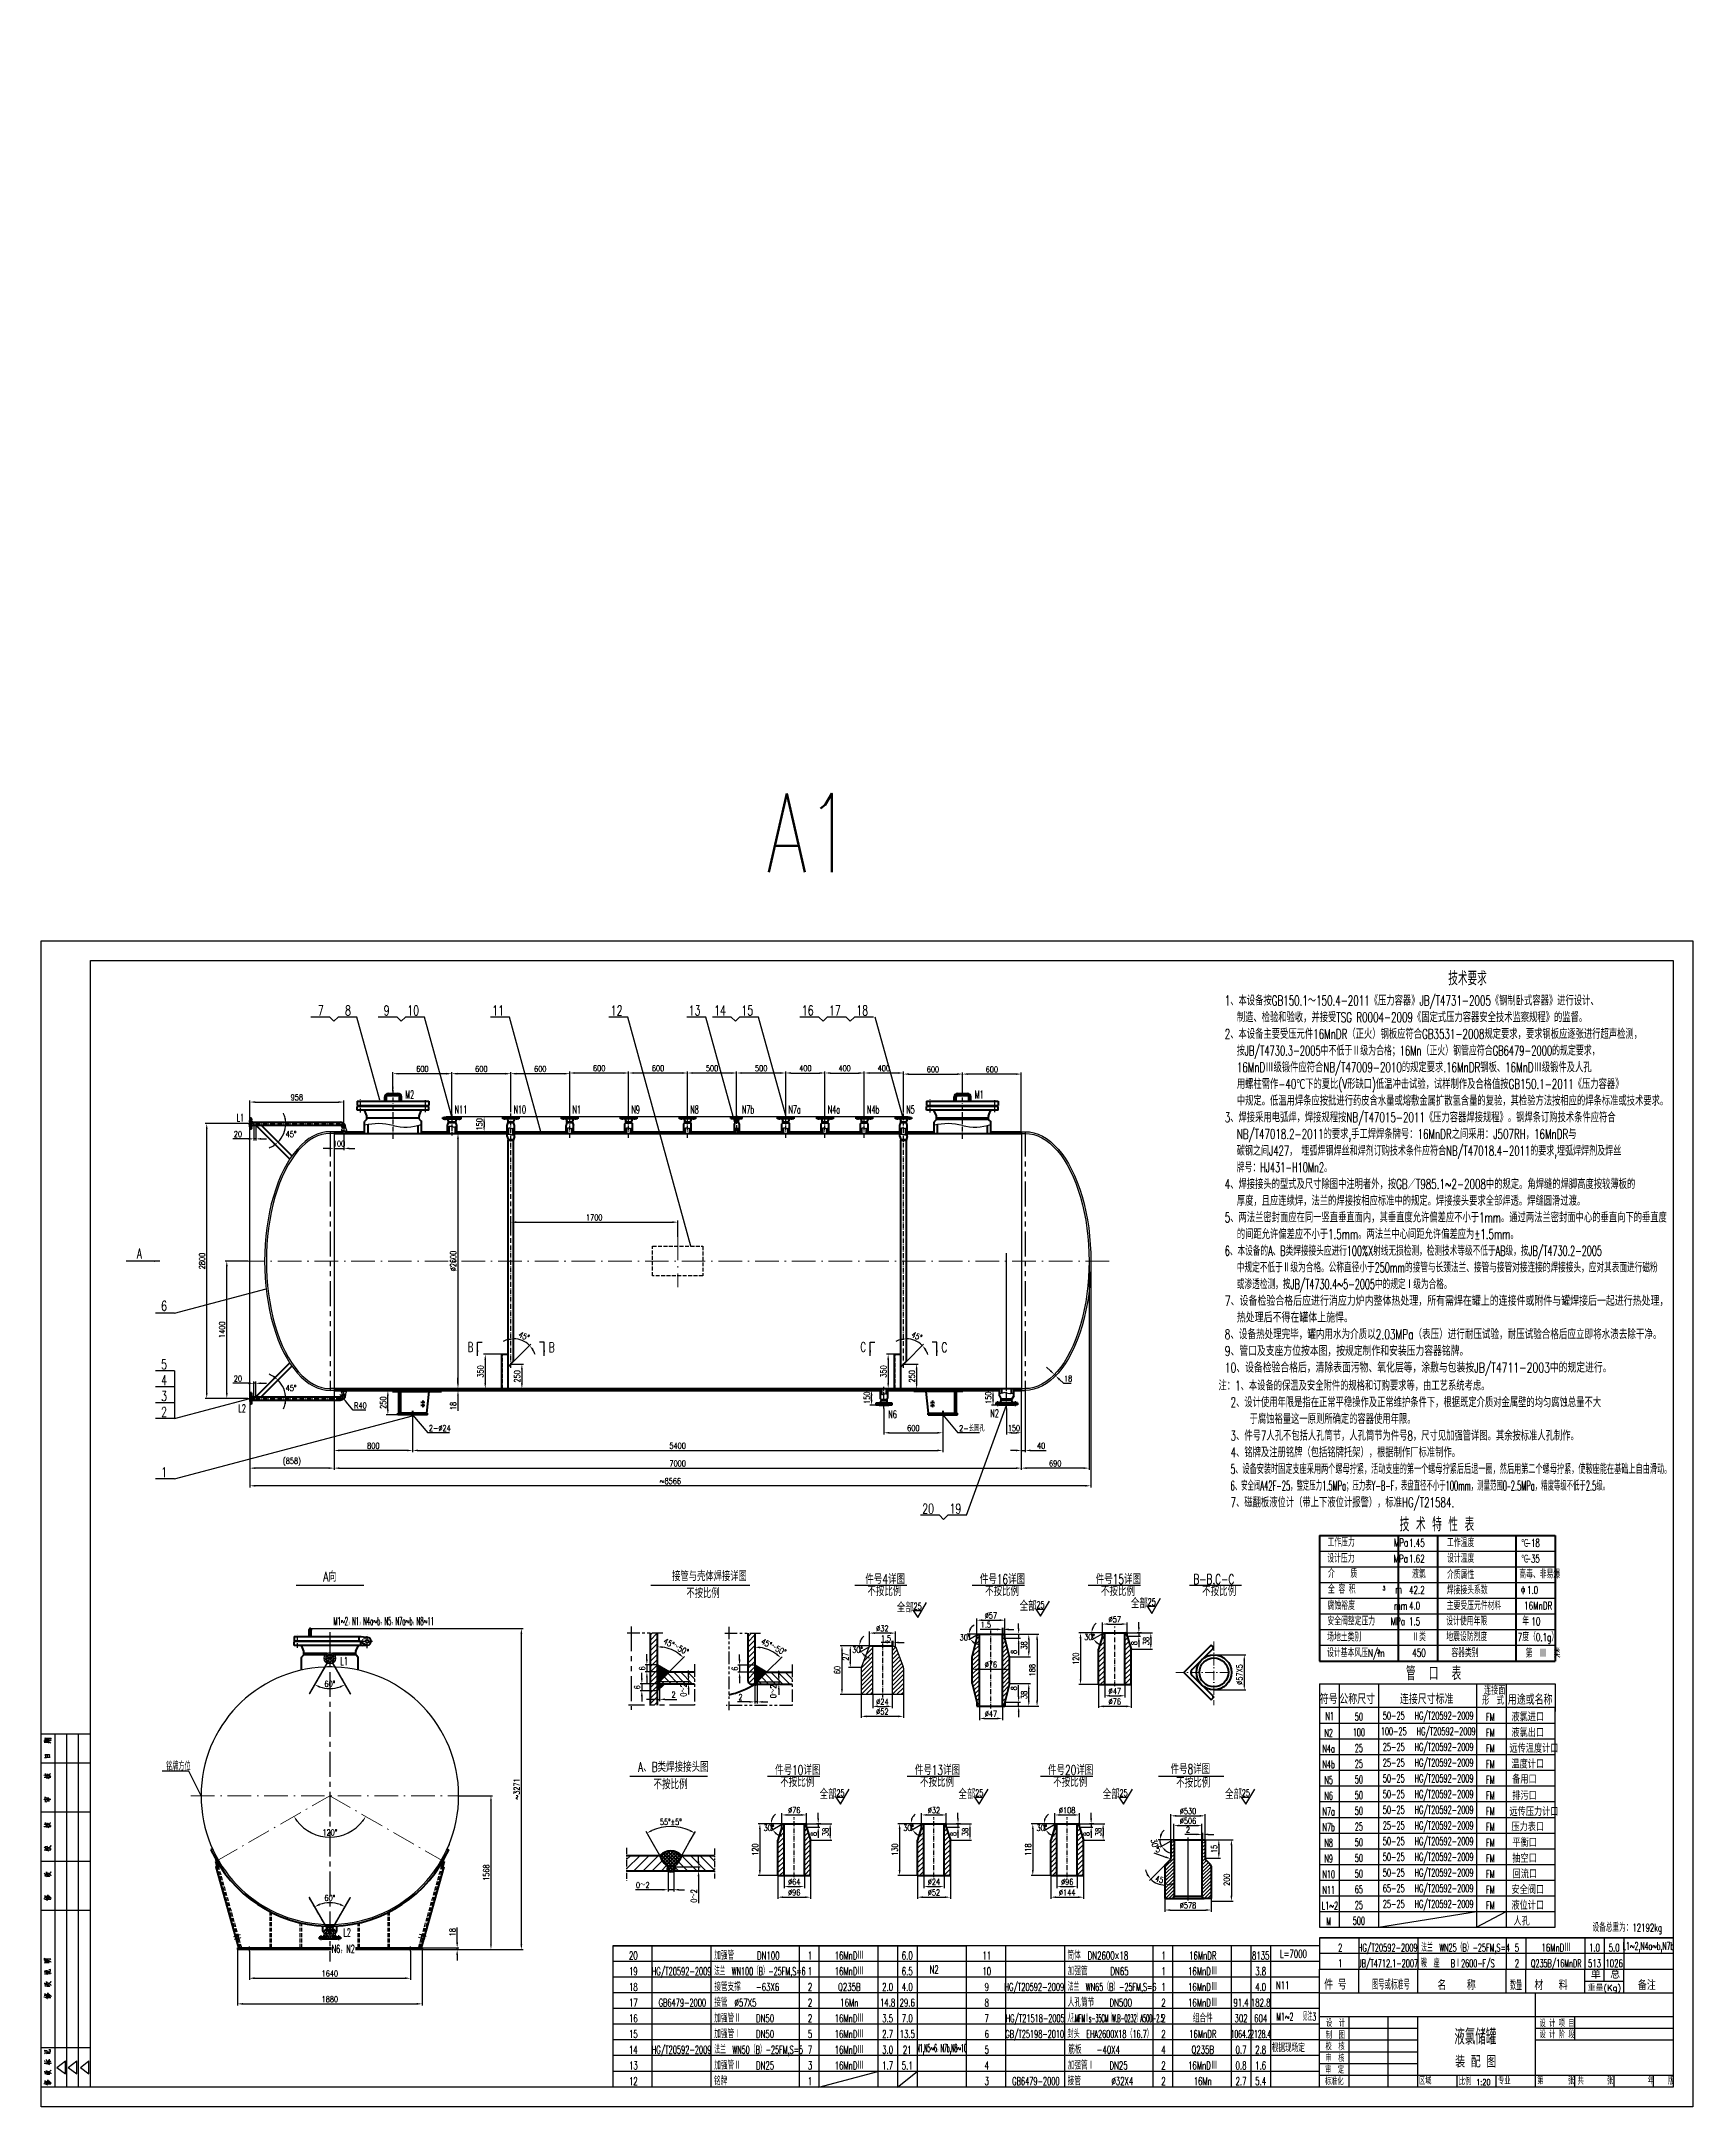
# Model space of a CAD drawing. Header units: millimetres. Extents: x -377034 to -360214, y -58044 to -36999.
import ezdxf
from ezdxf.enums import TextEntityAlignment as Align
from ezdxf.lldxf.tags import DXFTag

# ---------------------------------------------------------------- set-up
doc = ezdxf.new("R2010")
doc.units = ezdxf.units.MM
for name, pattern in [('ACAD_ISO02W100', [11, 8, -3]), ('ACAD_ISO10W100', [18.7, 12, -3, 0.7, -3]), ('CENTERX2', [101.6, 63.5, -12.7, 12.7, -12.7]), ('DASHED2', [9.525, 6.35, -3.175]), ('PHANTOMX2', [127, 63.5, -12.7, 12.7, -12.7, 12.7, -12.7])]:
    doc.linetypes.add(name, pattern=pattern)
for name, color, linetype, lineweight in [('CAXA3', 7, 'Continuous', 25), ('中心线', 1, 'ACAD_ISO10W100', 18), ('图层2', 4, 'Continuous', 40)]:
    doc.layers.add(name, color=color, linetype=linetype, lineweight=lineweight)
for name, color, linetype in [('cdr.dwg1', 4, 'Continuous'), ('cdr_dim', 7, 'Continuous'), ('cdr_dwg1', 4, 'Continuous'), ('cdr_dwg3', 1, 'DASHDOT-S'), ('cdr_text', 7, 'Continuous'), ('图层1', 1, 'CENTERX2'), ('图层3', 211, 'Continuous'), ('图层4', 6, 'DASHED2'), ('图层5', 231, 'PHANTOMX2')]:
    doc.layers.add(name, color=color, linetype=linetype)
doc.styles.add('HZ', font='ROMANS.shx', dxfattribs={"width": 0.667, "height": 54, "bigfont": 'HZ.shx'})
doc.styles.add('比例1：10', font='ROMANS.shx', dxfattribs={"width": 0.667, "height": 30, "bigfont": 'HZ.shx'})
doc.styles.add('比例1：20', font='ROMANS.shx', dxfattribs={"width": 0.7, "height": 60, "bigfont": 'HZ.shx'})
tags = doc.linetypes.add('DASHDOT-S', pattern=[14, 10, -2, 0, -2]).pattern_tags.tags
tags[10:11] = [DXFTag(74, 4), DXFTag(75, 0), DXFTag(340, '0'), DXFTag(46, 1.0), DXFTag(50, 0.0), DXFTag(44, 0.0), DXFTag(45, 0.0)]
tags[8:9] = [DXFTag(74, 4), DXFTag(75, 0), DXFTag(340, '0'), DXFTag(46, 1.0), DXFTag(50, 0.0), DXFTag(44, 0.0), DXFTag(45, 0.0)]
tags[6:7] = [DXFTag(74, 4), DXFTag(75, 0), DXFTag(340, '0'), DXFTag(46, 1.0), DXFTag(50, 0.0), DXFTag(44, 0.0), DXFTag(45, 0.0)]
tags[4:5] = [DXFTag(74, 4), DXFTag(75, 0), DXFTag(340, '0'), DXFTag(46, 1.0), DXFTag(50, 0.0), DXFTag(44, 0.0), DXFTag(45, 0.0)]
doc.dimstyles.new('副本比例1：20', dxfattribs={"dimtxt": 60, "dimasz": 55, "dimexe": 17, "dimexo": 0, "dimgap": 18, "dimtad": 1, "dimtoh": 1, "dimdsep": 46, "dimtxsty": '比例1：20', "dimcen": 25, "dimclre": 256, "dimclrt": 256, "dimadec": 0, "dimazin": 0, "dimtfac": 1, "dimtmove": 0, "dimatfit": 3, "dimfxl": 1, "dimlwd": -1, "dimlwe": -1, "dimarcsym": 0})
doc.dimstyles.new('比例1：20', dxfattribs={"dimtxt": 60, "dimasz": 55, "dimexe": 17, "dimexo": 0, "dimgap": 18, "dimtad": 1, "dimdsep": 46, "dimtxsty": '比例1：20', "dimcen": 25, "dimclrd": 256, "dimclre": 256, "dimclrt": 256, "dimadec": 0, "dimazin": 0, "dimtfac": 1, "dimtmove": 0, "dimatfit": 3, "dimfxl": 1, "dimlwd": -1, "dimlwe": -1, "dimarcsym": 0})

msp = doc.modelspace()

# ---------------------------------------------------------------- texts
for s, height, style, width, p in [('A1', 800, 'HZ', 0.667, (-369645.019, -45464.477)), ('2-%%c24', 60, '比例1：20', 0.7, (-373086.181, -51160.054)), ('2-长圆孔', 60, '比例1：20', 0.7, (-367686.181, -51161.255)), ('工作压力          MPa', 80, 'HZ', 0.667, (-363932.442, -52335.579)), ('1.45', 80, 'HZ', 0.667, (-363103.236, -52339.188)), ('工作温度            ℃', 80, 'HZ', 0.667, (-362716.026, -52339.154)), ('-18', 80, 'HZ', 0.667, (-361921.034, -52339.188)), ('件号4详图', 100, 'HZ', 0.667, (-368640.354, -52718.902)), ('件号16详图', 100, 'HZ', 0.667, (-367474.672, -52718.902)), ('件号15详图', 100, 'HZ', 0.667, (-366294.178, -52718.902)), ('设计压力          MPa', 80, 'HZ', 0.667, (-363934.931, -52499.188)), ('介    质', 80, 'HZ', 0.667, (-363928.5, -52653.615)), ('1.62', 80, 'HZ', 0.667, (-363103.236, -52499.188)), ('液氯', 80, 'HZ', 0.667, (-363072.05, -52659.188)), ('介质属性', 80, 'HZ', 0.667, (-362715.707, -52664.896)), ('设计温度            ℃', 80, 'HZ', 0.667, (-362716.026, -52499.227)), ('高毒、非易爆', 80, 'HZ', 0.667, (-361979.586, -52659.188)), ('-35', 80, 'HZ', 0.667, (-361921.034, -52499.188)), ('不按比例', 100, 'HZ', 0.667, (-368619.907, -52840.145)), ('不按比例', 100, 'HZ', 0.667, (-367421.881, -52840.145)), ('不按比例', 100, 'HZ', 0.667, (-366241.387, -52840.145)), ('B-B,C-C', 100, 'HZ', 0.667, (-365300.22, -52718.902)), ('不按比例', 100, 'HZ', 0.667, (-365210.616, -52840.145)), ('全 容 积          m', 80, 'HZ', 0.667, (-363928.5, -52813.615)), ('3', 40, 'HZ', 0.667, (-363372.846, -52781.288)), ('42.2', 80, 'HZ', 0.667, (-363103.236, -52819.188)), ('焊接接头系数\u3000     \u3000Φ', 80, 'HZ', 0.667, (-362718.544, -52821.263)), ('1.0', 80, 'HZ', 0.667, (-361901.633, -52819.188)), ('全部', 100, 'HZ', 0.667, (-368320.43, -53007.515)), ('全部', 100, 'HZ', 0.667, (-367069.299, -52992.364)), ('全部', 100, 'HZ', 0.667, (-365936.037, -52964.668)), ('腐蚀裕度          mm', 80, 'HZ', 0.667, (-363931.966, -52979.751)), ('4.0', 80, 'HZ', 0.667, (-363103.236, -52979.188)), ('主要受压元件材料', 80, 'HZ', 0.667, (-362718.544, -52981.263)), ('16MnDR', 80, 'HZ', 0.667, (-361930.086, -52979.188)), ('场地土类别', 80, 'HZ', 0.667, (-363937.091, -53301.263)), ('安全阀整定压力    MPa', 80, 'HZ', 0.667, (-363934.602, -53138.486)), ('1.5', 80, 'HZ', 0.667, (-363103.236, -53139.188)), ('Ⅱ类', 80, 'HZ', 0.667, (-363069.587, -53299.188)), ('地震设防烈度', 80, 'HZ', 0.667, (-362723.147, -53298.486)), ('设计使用年限         年', 80, 'HZ', 0.667, (-362723.147, -53138.486)), ('7度（0.1g）', 80, 'HZ', 0.667, (-361995.635, -53299.188)), ('10', 80, 'HZ', 0.667, (-361855.982, -53139.188)), ('设计基本风压N/m', 80, 'HZ', 0.667, (-363937.091, -53461.263)), ('2', 40, 'HZ', 0.667, (-363427.166, -53427.272)), ('450', 80, 'HZ', 0.667, (-363069.587, -53459.188)), ('容器类别', 80, 'HZ', 0.667, (-362672.148, -53461.263)), (' 第  Ⅲ  类', 80, 'HZ', 0.667, (-361951.458, -53465.66)), ('A、B类焊接接头图', 100, '比例1：10', 0.667, (-370955.347, -54631.809)), ('不按比例', 100, '比例1：10', 0.667, (-370798.004, -54808.466)), ('件号10详图', 100, 'HZ', 0.667, (-369560.065, -54663.673)), ('不按比例', 100, 'HZ', 0.667, (-369507.274, -54784.916)), ('件号13详图', 100, 'HZ', 0.667, (-368136.637, -54663.673)), ('不按比例', 100, 'HZ', 0.667, (-368083.846, -54784.916)), ('件号20详图', 100, 'HZ', 0.667, (-366780.044, -54663.673)), ('不按比例', 100, 'HZ', 0.667, (-366727.252, -54784.916)), ('件号8详图', 100, 'HZ', 0.667, (-365532.261, -54654.007)), ('不按比例', 100, 'HZ', 0.667, (-365474.701, -54791.694)), ('全部', 100, 'HZ', 0.667, (-369106.74, -54908.892)), ('全部', 100, 'HZ', 0.667, (-367692.732, -54908.892)), ('全部', 100, 'HZ', 0.667, (-366223.615, -54908.892)), ('全部', 100, 'HZ', 0.667, (-364977.509, -54908.892))]:
    msp.add_text(s, height=height, dxfattribs=dict(style=style, width=width)).set_placement(p)
at = {"color": 7, "linetype": 'Continuous', "style": 'HZ', "width": 0.7}
for s, height, p in [('                                   技术要求', 139.99974, (-365259.696, -46617.189)), ('形  式', 79.9834, (-362358.773, -53946.526)), ('连接面', 79.9834, (-362339.461, -53844.379))]:
    msp.add_text(s, height=height, dxfattribs=at).set_placement(p)
at = {"style": 'HZ', "width": 0.667}
for p in [(-368107.77, -52979.017), (-366856.64, -52963.867), (-365723.377, -52936.171), (-368894.08, -54880.395), (-367480.073, -54880.395), (-366010.955, -54880.395), (-364764.849, -54880.395)]:
    msp.add_text('25', height=69.3423, dxfattribs=at).set_placement(p, align=Align.CENTER)
at = {"color": 7, "linetype": 'Continuous', "style": 'HZ', "width": 0.7}
for s, height, p in [('符号', 99.9793, (-363920.56, -53940.851)), ('公称尺寸', 99.9793, (-363630.912, -53940.851)), ('连接尺寸标准', 99.9793, (-362922.852, -53940.851)), ('用途或名称', 99.9793, (-361869.199, -53946.526)), ('1:20', 60, (-362345.812, -57823.704))]:
    msp.add_text(s, height=height, dxfattribs=at).set_placement(p, align=Align.CENTER)
at = {"linetype": 'Continuous', "style": 'HZ', "width": 0.5}
msp.add_text('JB/T4712.1-2007', height=80, dxfattribs=at).set_placement((-363314.993, -56623.704), align=Align.CENTER)
at = {"linetype": 'Continuous', "style": 'HZ', "width": 0.7}
for s, p in [('设  计', (-363948.821, -57229.151)), ('设 计 项 目', (-361773.296, -57231.436)), ('校  核', (-363953.326, -57467.002)), ('制  图', (-363951.074, -57351.541)), ('设 计 阶 段', (-361773.296, -57344.627)), ('审  定', (-363957.832, -57704.723)), ('审  核', (-363955.579, -57587.082)), ('标准化', (-363960.084, -57822.363)), ('区域', (-363001.702, -57817.069)), ('比例', (-362596.445, -57823.779)), ('专业', (-362195.559, -57816.441)), ('第', (-361797.131, -57813.368)), ('张', (-361483.18, -57815.377)), ('共', (-361385.44, -57817.387)), ('张', (-361086.298, -57815.377)), ('年', (-360671.645, -57813.324)), ('版', (-360464.318, -57818.369))]:
    msp.add_text(s, height=70, dxfattribs=at).set_placement(p)
at = {"color": 30, "char_height": 13.488, "attachment_point": 1}
for insert in [(-372339.587, -37587.545), (-372316.91, -37587.545), (-372294.233, -37587.545), (-372271.556, -37587.545), (-372248.879, -37587.545), (-372237.54, -37530.852), (-372226.201, -37587.545), (-372193.603, -37559.198), (-372034.863, -37559.198), (-372033.446, -37530.852), (-371965.414, -37530.852), (-371783.997, -37530.852)]:
    msp.add_mtext('{\\fCourier|b1|i0|c0|p13; }', dxfattribs=dict(at, insert=insert))
at = {"layer": 'CAXA3', "linetype": 'Continuous', "style": 'HZ', "width": 0.55}
for s, p in [('50-25   HG/T20592-2009', (-362907.649, -54099.006)), ('100-25   HG/T20592-2009', (-362907.649, -54258.973)), ('25-25   HG/T20592-2009', (-362907.649, -54418.94)), ('25-25   HG/T20592-2009', (-362907.649, -54578.906)), ('50-25   HG/T20592-2009', (-362907.649, -54738.873)), ('50-25   HG/T20592-2009', (-362907.649, -54898.84)), ('50-25   HG/T20592-2009', (-362907.649, -55058.807)), ('25-25   HG/T20592-2009', (-362907.649, -55218.774)), ('50-25   HG/T20592-2009', (-362907.649, -55378.741)), ('50-25   HG/T20592-2009', (-362907.649, -55538.707)), ('50-25   HG/T20592-2009', (-362907.649, -55698.674)), ('65-25   HG/T20592-2009', (-362907.649, -55858.641)), ('25-25   HG/T20592-2009', (-362907.649, -56018.608))]:
    msp.add_text(s, height=80, dxfattribs=at).set_placement(p, align=Align.CENTER)
at = {"layer": 'cdr_dim', "linetype": 'Continuous', "style": 'HZ'}
for s, height, width, p in [('1、本设备按GB150.1～150.4-2011《压力容器》JB/T4731-2005《钢制卧式容器》进行设计、', 100, 0.65, (-364979.947, -46822.876)), ('制造、检验和验收，并接受TSG R0004-2009《固定式压力容器安全技术监察规程》的监督。', 100, 0.65, (-364856.891, -46992.876)), ('2、本设备主要受压元件16MnDR（正火）钢板应符合GB3531-2008规定要求，要求钢板应逐张进行超声检测，', 100, 0.65, (-364979.947, -47162.876)), ('按JB/T4730.3-2005中不低于Ⅱ级为合格；16Mn（正火）钢管应符合GB6479-2000的规定要求，', 100, 0.62, (-364856.891, -47332.876)), ('用螺柱需作-40℃下的夏比(V形缺口)低温冲击试验，试样制作及合格值按GB150.1-2011《压力容器》', 100, 0.65, (-364856.891, -47672.876)), ('16MnDⅢ级锻件应符合NB/T47009-2010的规定要求.16MnDR钢板、16MnDⅢ级锻件及人孔', 100, 0.65, (-364856.891, -47502.876)), ('中规定。低温用焊条应按批进行药皮含水量或熔敷金属扩散氢含量的复验，其检验方法按相应的焊条标准或技术要求。', 100, 0.65, (-364856.891, -47842.876)), ('3、焊接采用电弧焊，焊接规程按NB/T47015-2011《压力容器焊接规程》。钢焊条订购技术条件应符合', 100, 0.65, (-364979.947, -48012.876)), ('NB/T47018.2-2011的要求,手工焊焊条牌号：16MnDR之间采用：J507RH，16MnDR与', 100, 0.65, (-364856.891, -48182.876)), ('碳钢之间J427， 埋弧焊钢焊丝和焊剂订购技术条件应符合NB/T47018.4-2011的要求,埋弧焊焊剂及焊丝', 100, 0.63, (-364856.891, -48352.876)), ('4、焊接接头的型式及尺寸除图中注明者外，按GB／T985.1~2-2008中的规定。角焊缝的焊脚高度按较薄板的', 100, 0.65, (-364979.947, -48692.876)), ('牌号：HJ431-H10Mn2。', 100, 0.61, (-364856.891, -48522.876)), ('厚度，且应连续焊，法兰的焊接按相应标准中的规定。焊接接头要求全部焊透。焊缝圆滑过渡。', 100, 0.65, (-364856.891, -48862.876)), ('5、两法兰密封面应在同一竖直垂直面内，其垂直度允许偏差应不小于1mm。通过两法兰密封面中心的垂直向下的垂直度', 100, 0.65, (-364979.947, -49032.876)), ('的间距允许偏差应不小于1.5mm。两法兰中心间距允许偏差应为%%p1.5mm。', 100, 0.65, (-364856.891, -49202.876)), ('A', 100, 0.65, (-376059.699, -49399.764)), ('6、本设备的A、B类焊接接头应进行100%X射线无损检测，检测技术等级不低于AB级，按JB/T4730.2-2005', 100, 0.6, (-364979.947, -49372.876)), ('中规定不低于Ⅱ级为合格。公称直径小于250mm的接管与长颈法兰、接管与接管对接连接的焊接接头，应对其表面进行磁粉', 100, 0.6, (-364856.891, -49542.876)), ('或渗透检测，按JB/T4730.4~5-2005中的规定Ⅰ级为合格。', 100, 0.6, (-364856.891, -49712.876)), ('B', 100, 0.65, (-372691.98, -50353.289)), ('B', 100, 0.65, (-371864.933, -50356.182)), ('C', 100, 0.65, (-368691.98, -50353.289)), ('C', 100, 0.65, (-367864.933, -50356.182)), ('8、设备热处理完毕，罐内用水为介质以2.03MPa（表压）进行耐压试验，耐压试验合格后应立即将水渍去除干净。', 100, 0.67, (-364979.947, -50222.876)), ('9、管口及支座方位按本图，按规定制作和安装压力容器铭牌。', 100, 0.69, (-364979.947, -50392.876)), ('10、设备检验合格后，清除表面污物、氧化层等，涂敷与包装按JB/T4711-2003中的规定进行。', 100, 0.69, (-364979.947, -50562.876)), ('注：1、本设备的保温及安全附件的规格和订购要求等，由工艺系统考虑。', 100, 0.65, (-365043.536, -50746.1)), ('2、设计使用年限是指在正常平稳操作及正常维护条件下，根据既定介质对金属壁的均匀腐蚀总量不大', 100, 0.65, (-364920.48, -50916.1)), ('    于腐蚀裕量这一原则所确定的容器使用年限。', 100, 0.65, (-364920.48, -51086.1)), ('3、件号7人孔不包括人孔筒节，人孔筒节为件号8，尺寸见加强管详图。其余按标准人孔制作。', 100, 0.65, (-364920.48, -51256.1)), ('4、铭牌及注册铭牌（包括铭牌托架），根据制作厂标准制作。', 100, 0.65, (-364920.48, -51426.1)), ('5、设备安装时固定支座采用两个螺母拧紧，活动支座的第一个螺母拧紧后后退一圈，然后用第二个螺母拧紧，使鞍座能在基础上自由滑动。', 100, 0.56, (-364920.48, -51596.1)), ('6、安全阀A42F-25，整定压力1.5MPa；压力表Y-B-F，表盘直径不小于100mm，测量范围0—2.5MPa，精度等级不低于2.5级。', 100, 0.5, (-364920.48, -51766.1)), ('7、磁翻板液位计（带上下液位计报警），标准HG/T21584.', 100, 0.65, (-364920.48, -51936.1)), ('A向', 100, 0.65, (-374161.093, -52692.931)), ('接管与壳体焊接详图', 100, 0.65, (-370608.453, -52687.971)), ('不按比例', 100, 0.65, (-370462.978, -52861.685)), ('管  口  表', 140, 0.7, (-363134.364, -53699.02))]:
    msp.add_text(s, height=height, dxfattribs=dict(at, width=width)).set_placement(p)
at = {"layer": 'cdr_dim', "lineweight": -3, "style": 'HZ', "width": 0.7}
for s, p in [('7、设备检验合格后应进行消应力炉内整体热处理，所有需焊在罐上的连接件或附件与罐焊接后一起进行热处理，', (-364979.947, -49782.876)), ('热处理后不得在罐体上施悍。', (-364856.891, -49952.876))]:
    msp.add_text(s, height=100, dxfattribs=at).set_placement(p, align=Align.TOP_LEFT)
at = {"layer": 'cdr_dim', "linetype": 'Continuous', "style": 'HZ', "width": 0.7}
for s, height, p in [('技 术 特 性 表', 140, (-362818.568, -52180.544)), ('液氯储罐', 160, (-362427.691, -57411.848)), ('装 配 图', 120, (-362423.404, -57644.648))]:
    msp.add_text(s, height=height, dxfattribs=at).set_placement(p, align=Align.CENTER)
at = {"layer": 'cdr_dim', "linetype": 'Continuous', "lineweight": 0, "ltscale": 0.1, "style": 'HZ', "width": 0.4}
msp.add_text('M1~2，N1，N4a~b，N5，N7a~b，N8~11   ', height=80, dxfattribs=at).set_placement((-374056.386, -53136.034))
at = {"layer": 'cdr_dwg1', "linetype": 'Continuous', "style": 'HZ', "width": 0.7}
for s, height, p in [('7', 100, (-374217.605, -46923.941)), ('8', 100, (-373940.001, -46923.941)), ('9', 100, (-373547.039, -46923.941)), ('10', 100.0001, (-373306.304, -46923.941)), ('11', 100.0001, (-372441.136, -46923.941)), ('12', 100.0001, (-371234.345, -46923.941)), ('13', 100.0001, (-370439.987, -46923.941)), ('14', 100.0001, (-370180.583, -46923.941)), ('15', 100.0001, (-369902.98, -46923.941)), ('16', 100.0001, (-369288.172, -46923.941)), ('17', 100.0001, (-369010.569, -46923.941)), ('18', 100.0001, (-368732.966, -46923.941)), ('6', 100.001, (-375813.442, -49933.913)), ('5', 100.001, (-375813.442, -50529.281)), ('4', 100.001, (-375813.442, -50691.17)), ('3', 100.001, (-375813.442, -50853.058)), ('2', 100.001, (-375813.442, -51014.946)), ('1', 100.001, (-375813.442, -51629.602)), ('20', 100.0001, (-368061.031, -52000.309)), ('19', 100.0001, (-367783.428, -52000.309))]:
    msp.add_text(s, height=height, dxfattribs=at).set_placement(p)
at = {"layer": 'cdr_text', "linetype": 'Continuous', "style": 'HZ'}
for s, height, width, p in [('M2', 79.9834, 0.6, (-373327.044, -47770.202)), ('M1', 79.9834, 0.6, (-367527.044, -47770.202)), ('L1', 79.9834, 0.6, (-375044.304, -48005.57)), ('N11', 79.9834, 0.6, (-372823.772, -47923.32)), ('N10', 79.9834, 0.6, (-372223.772, -47923.32)), ('N1', 79.9834, 0.6, (-371623.772, -47923.32)), ('N9', 79.9834, 0.6, (-371023.772, -47923.32)), ('N8', 79.9834, 0.6, (-370423.772, -47923.32)), ('N7b', 79.9834, 0.6, (-369898.029, -47923.32)), ('N7a', 79.9834, 0.6, (-369423.772, -47923.32)), ('N4a', 79.9834, 0.6, (-369023.772, -47923.32)), ('N4b', 79.9834, 0.6, (-368623.772, -47923.32)), ('N5', 79.9834, 0.6, (-368223.772, -47923.32)), ('L2', 79.9834, 0.6, (-375026.433, -50968.331)), ('N6', 79.9834, 0.6, (-368406.551, -51028.589)), ('N2', 79.9834, 0.6, (-367367.325, -51019.316)), ('L1', 79.9834, 0.6, (-373987.264, -53543.117)), ('铭牌方位', 79.9834, 0.6, (-375762.29, -54617.061)), ('设备总重为：12192kg', 80, 0.65, (-361233.489, -56260.215)), ('N6，N2', 79.9834, 0.6, (-374075.924, -56476.056)), ('L2', 79.9834, 0.6, (-373956.363, -56308.338)), ('法兰  WN25（B）-25FM,S=4  ', 80, 0.57, (-362979.459, -56463.704)), ('加强管      DN100', 80, 0.65, (-370179.459, -56543.704)), ('筒体  DN2600×18', 80, 0.65, (-366581.788, -56543.704)), ('鞍  座   BⅠ2600-F/S', 80, 0.6, (-362981.788, -56623.704)), ('接管支撑    -63X6', 80, 0.65, (-370179.459, -56863.704)), ('法兰  WN100（B）-25FM,S=6', 80, 0.54, (-370179.459, -56703.704)), ('加强管      DN65', 80, 0.65, (-366579.459, -56703.704)), ('法兰  WN65（B）-25FM,S=6', 80, 0.57, (-366579.459, -56863.704)), ('接管  %%C57X5', 80, 0.65, (-370179.459, -57023.704)), ('人孔筒节    DN500', 80, 0.65, (-366579.459, -57023.704)), ('加强管Ⅱ    DN50', 80, 0.65, (-370179.459, -57183.704)), ('人孔MFMⅤs-35CM（W.B-0232）A500-2.5', 80, 0.37, (-366581.788, -57183.704)), ('加强管Ⅰ    DN50', 80, 0.65, (-370179.459, -57343.704)), ('法兰  WN50（B）-25FM,S=5', 80, 0.57, (-370179.459, -57503.704)), ('封头  EHA2600X18（16.7）', 80, 0.6, (-366581.788, -57343.704)), ('筋板    -40X4', 80, 0.65, (-366573.614, -57503.704)), ('加强管Ⅱ    DN25', 80, 0.65, (-370179.459, -57663.704)), ('加强管Ⅰ    DN25', 80, 0.65, (-366579.459, -57663.704)), ('铭牌', 80, 0.65, (-370181.788, -57823.704)), ('接管        %%C32X4', 80, 0.65, (-366579.459, -57823.704))]:
    msp.add_text(s, height=height, dxfattribs=dict(at, width=width)).set_placement(p)
for s, height, width, p in [('N1', 79.9834, 0.6, (-363911.404, -54103.805)), ('50', 79.9834, 0.6, (-363613.895, -54109.742)), ('FM', 79.9834, 0.6, (-362274.754, -54113.035)), ('液氯进口', 79.9834, 0.8, (-361894.027, -54115.813)), ('N2', 79.9834, 0.6, (-363921.452, -54275.78)), ('100', 79.9834, 0.6, (-363613.895, -54269.709)), ('FM', 79.9834, 0.6, (-362274.754, -54273.002)), ('液氯出口', 79.9834, 0.8, (-361894.027, -54275.78)), ('N4a', 79.9834, 0.6, (-363921.452, -54435.747)), ('25', 79.9834, 0.6, (-363613.895, -54429.676)), ('FM', 79.9834, 0.6, (-362274.754, -54432.969)), ('远传温度计口', 79.9834, 0.8, (-361830.292, -54435.747)), ('N4b', 79.9834, 0.6, (-363921.452, -54595.713)), ('N5', 79.9834, 0.6, (-363921.452, -54755.68)), ('25', 79.9834, 0.6, (-363613.895, -54589.642)), ('50', 79.9834, 0.6, (-363613.895, -54749.609)), ('FM', 79.9834, 0.6, (-362274.754, -54592.935)), ('FM', 79.9834, 0.6, (-362274.754, -54752.902)), ('备用口', 79.9834, 0.8, (-361927.783, -54750.468)), ('温度计口', 79.9834, 0.8, (-361894.279, -54595.713)), ('N6', 79.9834, 0.6, (-363921.452, -54915.647)), ('50', 79.9834, 0.6, (-363613.895, -54910.208)), ('FM', 79.9834, 0.6, (-362274.754, -54912.869)), ('排污口', 79.9834, 0.8, (-361926.02, -54916.943)), ('N7a', 79.9834, 0.6, (-363921.452, -55075.614)), ('50', 79.9834, 0.6, (-363613.895, -55069.543)), ('FM', 79.9834, 0.6, (-362274.754, -55072.836)), ('远传压力计口', 79.9834, 0.8, (-361830.292, -55080.943)), ('N7b', 79.9834, 0.6, (-363921.452, -55235.581)), ('N8', 79.9834, 0.6, (-363921.452, -55395.548)), ('25', 79.9834, 0.6, (-363613.895, -55229.51)), ('50', 79.9834, 0.6, (-363613.895, -55389.477)), ('FM', 79.9834, 0.6, (-362274.754, -55232.803)), ('FM', 79.9834, 0.6, (-362274.754, -55392.77)), ('平衡口', 79.9834, 0.8, (-361925.516, -55395.548)), ('压力表口', 79.9834, 0.8, (-361893.271, -55235.581)), ('N9', 79.9834, 0.6, (-363921.452, -55555.514)), ('50', 79.9834, 0.6, (-363613.895, -55549.443)), ('FM', 79.9834, 0.6, (-362274.754, -55552.736)), ('抽空口', 79.9834, 0.8, (-361925.768, -55555.514)), ('N10', 79.9834, 0.6, (-363921.452, -55715.481)), ('50', 79.9834, 0.6, (-363613.895, -55709.41)), ('FM', 79.9834, 0.6, (-362274.754, -55712.703)), ('回流口', 79.9834, 0.8, (-361923.249, -55715.481)), ('L1~2', 79.9834, 0.6, (-363908.748, -56035.415)), ('N11', 79.9834, 0.6, (-363921.452, -55875.448)), ('25', 79.9834, 0.6, (-363613.895, -56029.344)), ('65', 79.9834, 0.6, (-363613.895, -55869.377)), ('FM', 79.9834, 0.6, (-362274.754, -55872.67)), ('FM', 79.9834, 0.6, (-362274.754, -56032.637)), ('液位计口', 79.9834, 0.8, (-361894.027, -56035.415)), ('安全阀口', 79.9834, 0.8, (-361893.271, -55875.448)), ('M', 79.983, 0.6, (-363921.452, -56195.382)), ('500', 79.9834, 0.6, (-363613.895, -56189.311)), ('人孔', 79.9834, 0.8, (-361956.754, -56195.382)), ('2', 80, 0.65, (-363803.812, -56463.704)), ('HG/T20592-2009', 80, 0.53, (-363319.65, -56463.704)), ('5', 80, 0.65, (-362003.812, -56463.704)), ('16MnDⅢ', 80, 0.65, (-361603.812, -56463.704)), ('1.0', 80, 0.65, (-361213.812, -56463.704)), ('5.0', 80, 0.65, (-361013.812, -56463.704)), ('L1~2,N4a~b,N7b', 80, 0.47, (-360663.692, -56446.676)), ('20', 80, 0.65, (-371003.812, -56543.704)), ('HG/T20592-2009', 80, 0.53, (-370512.014, -56703.704)), ('1', 80, 0.65, (-369203.812, -56543.704)), ('16MnDⅢ', 80, 0.65, (-368803.812, -56543.704)), ('6.0', 80, 0.65, (-368213.812, -56543.704)), ('N2', 80, 0.65, (-367940.425, -56686.676)), ('11', 80, 0.65, (-367403.812, -56543.704)), ('1', 80, 0.65, (-365603.812, -56543.704)), ('16MnDR', 80, 0.65, (-365203.812, -56543.704)), ('8135', 80, 0.65, (-364613.812, -56543.704)), ('L=7000', 80, 0.65, (-364279.793, -56526.676)), ('1', 80, 0.65, (-363803.812, -56623.704)), ('2', 80, 0.65, (-362003.812, -56623.704)), ('Q235B/16MnDR', 80, 0.6, (-361603.812, -56623.704)), ('513', 80, 0.65, (-361213.812, -56623.704)), ('1026', 80, 0.65, (-361013.812, -56623.704)), ('19', 80, 0.65, (-371003.812, -56703.704)), ('18', 80, 0.65, (-371003.812, -56863.704)), ('2', 80, 0.65, (-369203.812, -56863.704)), ('1', 80, 0.65, (-369203.812, -56703.704)), ('16MnDⅢ', 80, 0.65, (-368803.812, -56703.704)), ('Q235B', 80, 0.65, (-368803.812, -56863.704)), ('2.0', 80, 0.65, (-368413.812, -56863.704)), ('4.0', 80, 0.65, (-368213.812, -56863.704)), ('6.5', 80, 0.65, (-368213.812, -56703.704)), ('10', 80, 0.65, (-367403.812, -56703.704)), ('9', 80, 0.65, (-367403.812, -56863.704)), ('HG/T20592-2009', 80, 0.53, (-366919.65, -56863.704)), ('1', 80, 0.65, (-365603.812, -56703.704)), ('1', 80, 0.65, (-365603.812, -56863.704)), ('16MnDⅢ', 80, 0.65, (-365203.812, -56703.704)), ('16MnDⅢ', 80, 0.65, (-365203.812, -56863.704)), ('3.8', 80, 0.65, (-364613.812, -56703.704)), ('4.0', 80, 0.65, (-364613.812, -56863.704)), ('N11', 80, 0.65, (-364388.909, -56846.676)), ('17', 80, 0.65, (-371003.812, -57023.704)), ('GB6479-2000', 80, 0.53, (-370503.812, -57023.704)), ('2', 80, 0.65, (-369203.812, -57023.704)), ('16Mn', 80, 0.65, (-368803.812, -57023.704)), ('14.8', 80, 0.65, (-368413.812, -57023.704)), ('29.6', 80, 0.65, (-368213.812, -57023.704)), ('8', 80, 0.65, (-367403.812, -57023.704)), ('2', 80, 0.65, (-365603.812, -57023.704)), ('16MnDⅢ', 80, 0.65, (-365203.812, -57023.704)), ('91.4', 80, 0.65, (-364813.812, -57023.704)), ('182.8', 80, 0.65, (-364613.812, -57023.704)), ('16', 80, 0.65, (-371003.812, -57183.704)), ('2', 80, 0.65, (-369203.812, -57183.704)), ('16MnDⅢ', 80, 0.65, (-368803.812, -57183.704)), ('3.5', 80, 0.65, (-368413.812, -57183.704)), ('7.0', 80, 0.65, (-368213.812, -57183.704)), ('7', 80, 0.65, (-367403.812, -57183.704)), ('HG/T21518-2005', 80, 0.55, (-366911.086, -57183.704)), ('2', 80, 0.65, (-365603.812, -57183.704)), ('组合件', 80, 0.65, (-365203.812, -57183.704)), ('302', 80, 0.65, (-364813.812, -57183.704)), ('604', 80, 0.65, (-364613.812, -57183.704)), ('M1~2   见注3', 80, 0.47, (-364251.287, -57166.676)), ('15', 80, 0.65, (-371003.812, -57343.704)), ('14', 80, 0.65, (-371003.812, -57503.704)), ('HG/T20592-2009', 80, 0.53, (-370511.994, -57503.704)), ('5', 80, 0.65, (-369203.812, -57343.704)), ('7', 80, 0.65, (-369203.812, -57503.704)), ('16MnDⅢ', 80, 0.65, (-368803.812, -57343.704)), ('16MnDⅢ', 80, 0.65, (-368803.812, -57503.704)), ('2.7', 80, 0.65, (-368413.812, -57343.704)), ('3.0', 80, 0.65, (-368413.812, -57503.704)), ('13.5', 80, 0.65, (-368213.812, -57343.704)), ('21', 80, 0.65, (-368213.812, -57503.704)), ('N1,N5~6，N7b,N8~10', 80, 0.36, (-367862.753, -57486.676)), ('5', 80, 0.65, (-367403.812, -57503.704)), ('6', 80, 0.65, (-367403.812, -57343.704)), ('GB/T25198-2010', 80, 0.55, (-366915.385, -57343.704)), ('2', 80, 0.65, (-365603.812, -57343.704)), ('4', 80, 0.65, (-365603.812, -57503.704)), ('16MnDR', 80, 0.65, (-365203.812, -57343.704)), ('Q235B', 80, 0.65, (-365203.812, -57503.704)), ('1064.2', 80, 0.46, (-364813.812, -57343.704)), ('0.7', 80, 0.65, (-364813.812, -57503.704)), ('2128.4', 80, 0.46, (-364613.812, -57343.704)), ('2.8', 80, 0.65, (-364613.812, -57503.704)), ('根据现场定', 80, 0.65, (-364332.294, -57486.676)), ('13', 80, 0.65, (-371003.812, -57663.704)), ('3', 80, 0.65, (-369203.812, -57663.704)), ('16MnDⅢ', 80, 0.65, (-368803.812, -57663.704)), ('1.7', 80, 0.65, (-368413.812, -57663.704)), ('5.1', 80, 0.65, (-368213.812, -57663.704)), ('4', 80, 0.65, (-367403.812, -57663.704)), ('2', 80, 0.65, (-365603.812, -57663.704)), ('16MnDⅢ', 80, 0.65, (-365203.812, -57663.704)), ('0.8', 80, 0.65, (-364813.812, -57663.704)), ('1.6', 80, 0.65, (-364613.812, -57663.704)), ('12', 80, 0.65, (-371003.812, -57823.704)), ('1', 80, 0.65, (-369203.812, -57823.704)), ('3', 80, 0.65, (-367403.812, -57823.704)), ('GB6479-2000', 80, 0.53, (-366903.812, -57823.704)), ('2', 80, 0.65, (-365603.812, -57823.704)), ('16Mn', 80, 0.65, (-365203.812, -57823.704)), ('2.7', 80, 0.65, (-364813.812, -57823.704)), ('5.4', 80, 0.65, (-364613.812, -57823.704))]:
    msp.add_text(s, height=height, dxfattribs=dict(at, width=width)).set_placement(p, align=Align.CENTER)

# ---------------------------------------------------------------- blocks, each defined once
blk = doc.blocks.new('*D6')
for p, q in [((-373252, -51043), (-373252, -51374)), ((-367852, -51005), (-367852, -51374)), ((-373197, -51357), (-367907, -51357))]:
    blk.add_line(p, q)
for points in [[(-373197, -51348), (-373197, -51366), (-373252, -51357)], [(-367907, -51348), (-367907, -51366), (-367852, -51357)]]:
    blk.add_solid(points)
at = {"layer": 'Defpoints', "color": 0}
for p in [(-373252, -51043), (-367852, -51005), (-367852, -51357)]:
    blk.add_point(p, dxfattribs=at)
at = {"insert": (-370552, -51309), "char_height": 60, "attachment_point": 5, "style": '比例1：20'}
blk.add_mtext('5400', dxfattribs=at)
blk = doc.blocks.new('*D5')
for p, q in [((-367052, -50745), (-367052, -51554)), ((-374052, -51206), (-374052, -51554)), ((-373997, -51537), (-367107, -51537))]:
    blk.add_line(p, q)
for points in [[(-373997, -51528), (-373997, -51546), (-374052, -51537)], [(-367107, -51528), (-367107, -51546), (-367052, -51537)]]:
    blk.add_solid(points)
at = {"layer": 'Defpoints', "color": 0}
for p in [(-367052, -50745), (-374052, -51206), (-367052, -51537)]:
    blk.add_point(p, dxfattribs=at)
at = {"insert": (-370552, -51489), "char_height": 60, "attachment_point": 5, "style": '比例1：20'}
blk.add_mtext('7000', dxfattribs=at)
blk = doc.blocks.new('tuqa')
at = {"color": 4, "linetype": 'Continuous'}
for p, q in [((-25, 180), (0, 180)), ((-18, 0), (-18, 180)), ((0, 165), (-24.9, 165)), ((0, 140), (-24.9, 140)), ((0, 115), (-24.9, 115)), ((0, 90), (-24.9, 90)), ((0, 20), (-24.9, 20)), ((0, 0), (-25, 0))]:
    blk.add_line(p, q, dxfattribs=at)
at = {"color": 7, "linetype": 'Continuous'}
for p, q in [((-12, 0), (-12, 180)), ((-6, 0), (-6, 180))]:
    blk.add_line(p, q, dxfattribs=at)
at = {"color": 1, "linetype": 'Continuous'}
for p, q in [((-17.1, 10), (-12.7, 13.3)), ((-12.7, 6.7), (-12.7, 13.3)), ((-11.3, 10), (-6.9, 13.3)), ((-6.9, 6.7), (-6.9, 13.3)), ((-5.1, 10), (-0.8, 13.3)), ((-0.8, 6.7), (-0.8, 13.3)), ((-17.1, 10), (-12.7, 6.7)), ((-11.3, 10), (-6.9, 6.7)), ((-5.1, 10), (-0.8, 6.7))]:
    blk.add_line(p, q, dxfattribs=at)
at = {"color": 7, "linetype": 'Continuous'}
for points in [[(-23.7, 176.4), (-23.5, 176.4), (-23.5, 176.4), (-21.3, 176.4)], [(-23.5, 175.7), (-23.4, 175.7), (-23.4, 175.7), (-21.2, 175.7)], [(-23.3, 177), (-23, 177), (-23, 177), (-22.3, 177), (-22.3, 177), (-21.6, 177), (-21.6, 177), (-21.2, 177), (-21.2, 177), (-20.7, 176.8), (-20.7, 176.8), (-20.4, 176.7), (-20.4, 176.7), (-20, 176.4)], [(-23.3, 167.9), (-23, 167.9), (-23, 167.9), (-22.3, 167.9), (-22.3, 167.9), (-21.7, 168), (-21.7, 168), (-21.6, 168), (-21.6, 168), (-21.1, 168), (-21.1, 168), (-20.5, 168), (-20.5, 168), (-20.7, 168), (-20.7, 168), (-20.9, 168.9), (-20.9, 168.9), (-20.7, 169.1), (-20.7, 169.1), (-20.9, 169.2), (-20.9, 169.2), (-21.3, 169.2), (-21.3, 169.2), (-22, 169.2), (-22, 169.2), (-22.7, 169.2), (-22.7, 169.2), (-23.2, 169.2), (-23.2, 169.2), (-23.1, 169.3), (-23.1, 169.3), (-22.9, 167.9)], [(-22.9, 177), (-23.1, 177.8), (-23.1, 177.8), (-23.2, 177.7), (-23.2, 177.7), (-22.3, 177.7), (-22.3, 177.7), (-22.2, 177.7), (-22.2, 177.7), (-20.9, 177.7), (-20.9, 177.7), (-20.4, 177.7), (-20.4, 177.7), (-20.1, 177.7), (-20.1, 177.7), (-20, 177.7), (-20, 177.7), (-20.4, 177.3), (-20.4, 177.3), (-20.1, 177.6)], [(-22.7, 175.3), (-22.9, 176.8)], [(-22.2, 177.1), (-22.3, 177.5)], [(-22.2, 175.8), (-22.3, 176.2)], [(-21.9, 168), (-22.1, 168.9), (-22.1, 168.9), (-22.1, 168.8), (-22.1, 168.8), (-22, 168.6)], [(-21.8, 175.8), (-21.8, 176.2)], [(-21.5, 177), (-21.5, 177.1), (-21.5, 177.1), (-21.5, 177.5)], [(-21.1, 175.2), (-21.3, 176.8), (-21.3, 176.8), (-21.3, 176.7), (-21.3, 176.7), (-21.3, 176.6)], [(-21, 176.2), (-20.6, 176.5), (-20.6, 176.5), (-20.5, 176.5), (-20.5, 176.5), (-20.8, 176.4)], [(-20.9, 175.8), (-20.8, 175.8), (-20.8, 175.8), (-20.5, 175.6), (-20.5, 175.6), (-20.3, 175.4), (-20.3, 175.4), (-20.1, 175.2)], [(-23.6, 158.8), (-23.3, 159), (-23.3, 159), (-23.2, 159), (-23.2, 159), (-23.1, 159)], [(-23.6, 157.8), (-23.5, 157.9), (-23.5, 157.9), (-23.5, 157.8), (-23.5, 157.8), (-20.1, 157.8), (-20.1, 157.8), (-20.4, 157.8), (-20.4, 157.8), (-20.6, 157.8)], [(-22.7, 158.4), (-22.9, 159.8), (-22.9, 159.8), (-22.9, 159.7), (-22.9, 159.7), (-22.8, 159.5)], [(-22.7, 158.9), (-22.5, 158.9), (-22.5, 158.9), (-21.8, 158.5), (-21.8, 158.5), (-21.8, 158.4), (-21.8, 158.4), (-22, 159.2)], [(-22.6, 158.2), (-22.4, 157.2)], [(-22.4, 159.3), (-22.2, 159.3), (-22.2, 159.3), (-21.8, 159), (-21.8, 159), (-21.8, 159), (-21.8, 159), (-21.5, 158.8), (-21.5, 158.8), (-21.2, 158.5), (-21.2, 158.5), (-20.9, 158.2)], [(-22.4, 157.9), (-22, 157.6), (-22, 157.6), (-21.6, 157.5), (-21.6, 157.5), (-21.3, 157.3), (-21.3, 157.3), (-21.1, 157.1)], [(-22.2, 157.9), (-21.9, 158.2)], [(-21.8, 159.5), (-21.6, 159.4), (-21.6, 159.4), (-21.1, 159.1), (-21.1, 159.1), (-20.8, 158.8), (-20.8, 158.8), (-20.5, 158.5), (-20.5, 158.5), (-20.3, 158.2), (-20.3, 158.2), (-20.1, 158)], [(-21, 159), (-20.5, 159.5), (-20.5, 159.5), (-20.3, 159.6), (-20.3, 159.6), (-20.6, 159.5)], [(-22.9, 145.5), (-23, 147.8), (-23, 147.8), (-23.1, 147.7), (-23.1, 147.7), (-22.7, 147.4)], [(-21.2, 147.1), (-21.1, 147.2), (-21.1, 147.2), (-22.4, 147.4), (-22.4, 147.4), (-22.3, 147.4), (-22.3, 147.4), (-22.1, 145.8)], [(-23.7, 146.4), (-23.4, 146.6), (-23.4, 146.6), (-23.2, 146.6)], [(-23.2, 145.5), (-22.9, 145.5), (-22.9, 145.5), (-22.7, 145.5), (-22.7, 145.5), (-22.5, 145.4), (-22.5, 145.4), (-22.4, 145.4)], [(-22.8, 146.5), (-22.7, 146.6), (-22.7, 146.6), (-20.1, 146.5), (-20.1, 146.5), (-20.3, 146.5), (-20.3, 146.5), (-20.6, 146.5)], [(-22.4, 145.7), (-22.1, 145.8), (-22.1, 145.8), (-20.8, 145.9), (-20.8, 145.9), (-21.1, 145.9), (-21.1, 145.9), (-21.2, 147.1), (-21.2, 147.1), (-21.2, 147), (-21.2, 147), (-21.2, 146.7)], [(-21.7, 146.1), (-21.8, 147)], [(-23.6, 133.8), (-23.3, 134), (-23.3, 134), (-23.2, 134), (-23.2, 134), (-23.1, 134)], [(-23.6, 132.8), (-23.5, 132.9), (-23.5, 132.9), (-23.5, 132.8), (-23.5, 132.8), (-20.1, 132.8), (-20.1, 132.8), (-20.4, 132.8), (-20.4, 132.8), (-20.6, 132.8)], [(-22.7, 133.4), (-22.9, 134.8), (-22.9, 134.8), (-22.9, 134.7), (-22.9, 134.7), (-22.8, 134.5)], [(-22.7, 133.9), (-22.5, 133.9), (-22.5, 133.9), (-21.8, 133.5), (-21.8, 133.5), (-21.8, 133.4), (-21.8, 133.4), (-22, 134.2)], [(-22.6, 133.2), (-22.4, 132.2)], [(-22.4, 134.3), (-22.2, 134.3), (-22.2, 134.3), (-21.8, 134), (-21.8, 134), (-21.8, 134), (-21.8, 134), (-21.5, 133.8), (-21.5, 133.8), (-21.2, 133.5), (-21.2, 133.5), (-20.9, 133.2)], [(-22.4, 132.9), (-22, 132.6), (-22, 132.6), (-21.6, 132.5), (-21.6, 132.5), (-21.3, 132.3), (-21.3, 132.3), (-21.1, 132.1)], [(-22.2, 132.9), (-21.9, 133.2)], [(-21.8, 134.5), (-21.6, 134.4), (-21.6, 134.4), (-21.1, 134.1), (-21.1, 134.1), (-20.8, 133.8), (-20.8, 133.8), (-20.5, 133.5), (-20.5, 133.5), (-20.3, 133.2), (-20.3, 133.2), (-20.1, 133)], [(-21, 134), (-20.5, 134.5), (-20.5, 134.5), (-20.3, 134.6), (-20.3, 134.6), (-20.6, 134.5)], [(-23.6, 121.8), (-23.4, 122), (-23.4, 122), (-23.2, 122), (-23.2, 122), (-23, 122)], [(-23.6, 120.8), (-23.5, 120.9), (-23.5, 120.9), (-23.5, 120.9), (-23.5, 120.9), (-20.1, 120.9), (-20.1, 120.9), (-20.3, 120.8), (-20.3, 120.8), (-20.6, 120.9)], [(-22.7, 121.4), (-22.9, 122.7), (-22.9, 122.7), (-22.9, 122.6), (-22.9, 122.6), (-22.9, 122.5)], [(-22.7, 121.2), (-22.5, 120.3)], [(-22.5, 122.2), (-22.2, 122.5), (-22.2, 122.5), (-22, 122.6), (-22, 122.6), (-21.9, 122.7)], [(-22.5, 121.8), (-22.3, 121.7), (-22.3, 121.7), (-21.9, 121.5), (-21.9, 121.5), (-21.6, 121.3), (-21.6, 121.3), (-21.5, 121.2)], [(-22.5, 120.9), (-22.1, 120.7), (-22.1, 120.7), (-21.7, 120.5), (-21.7, 120.5), (-21.4, 120.4), (-21.4, 120.4), (-21.1, 120.2)], [(-22.3, 120.9), (-22, 121.2)], [(-22.1, 122.2), (-21.8, 122.2), (-21.8, 122.2), (-21.4, 122.1), (-21.4, 122.1), (-21.1, 121.9), (-21.1, 121.9), (-20.8, 121.8), (-20.8, 121.8), (-20.6, 121.6), (-20.6, 121.6), (-20.4, 121.5), (-20.4, 121.5), (-20.3, 121.3), (-20.3, 121.3), (-20.1, 121.1)], [(-21.7, 121.5), (-21.6, 121.6), (-21.6, 121.6), (-20.3, 122.5), (-20.3, 122.5), (-20.2, 123), (-20.2, 123), (-20.3, 122.5), (-20.3, 122.5), (-20.4, 122.4)], [(-23.6, 108.9), (-23.3, 108.8), (-23.3, 108.8), (-22.8, 108.7), (-22.8, 108.7), (-22.3, 108.5), (-22.3, 108.5), (-22, 108.3), (-22, 108.3), (-21.8, 108.2), (-21.8, 108.2), (-21.5, 108.1)], [(-22.9, 107.2), (-23.1, 108.2), (-23.1, 108.2), (-23.2, 108.1), (-23.2, 108.1), (-22.2, 108), (-22.2, 108), (-22.2, 108.1), (-22.2, 108.1), (-22, 107.4), (-22, 107.4), (-22.3, 107.3), (-22.3, 107.3), (-22, 107.4), (-22, 107.4), (-20.7, 107.4)], [(-22.2, 108.5), (-22.4, 109.6), (-22.4, 109.6), (-22.4, 109.5), (-22.4, 109.5), (-22.4, 109.3)], [(-22.3, 109.1), (-22.1, 109.1), (-22.1, 109.1), (-21.7, 109), (-21.7, 109), (-21.4, 108.9), (-21.4, 108.9), (-21.2, 108.8), (-21.2, 108.8), (-21, 108.7), (-21, 108.7), (-20.8, 108.5), (-20.8, 108.5), (-20.6, 108.4), (-20.6, 108.4), (-20.4, 108.2), (-20.4, 108.2), (-20.3, 108), (-20.3, 108), (-20.2, 107.8), (-20.2, 107.8), (-20.1, 107.7)], [(-21.9, 108.4), (-21.8, 108.4), (-21.8, 108.4), (-20.3, 109.2), (-20.3, 109.2), (-20.2, 109.7), (-20.2, 109.7), (-20.3, 109.2), (-20.3, 109.2), (-20.5, 109.1)], [(-20.6, 107.3), (-21.3, 108.1)], [(-23.7, 96), (-23.5, 96), (-23.5, 96), (-23, 95.8), (-23, 95.8), (-23, 95.8), (-23, 95.8), (-22.6, 95.6), (-22.6, 95.6), (-22.3, 95.4), (-22.3, 95.4), (-22.1, 95.2), (-22.1, 95.2), (-21.9, 95.1)], [(-23.6, 96.9), (-23.2, 96.8), (-23.2, 96.8), (-22.8, 96.6), (-22.8, 96.6), (-22.6, 96.4), (-22.6, 96.4), (-22.5, 96.4), (-22.5, 96.4), (-22.3, 96.3)], [(-23.1, 96.7), (-23, 96.8), (-23, 96.8), (-23.1, 97.6), (-23.1, 97.6), (-23.2, 97.5), (-23.2, 97.5), (-22.8, 97.3), (-22.8, 97.3), (-22.4, 97), (-22.4, 97), (-22.2, 96.8), (-22.2, 96.8), (-22, 96.6), (-22, 96.6), (-21.8, 96.4), (-21.8, 96.4), (-21.7, 96.2)], [(-22.8, 96.6), (-22.7, 96.7), (-22.7, 96.7), (-21.7, 97.7), (-21.7, 97.7), (-21.7, 98), (-21.7, 98), (-21.7, 97.7), (-21.7, 97.7), (-21.8, 97.6)], [(-22.7, 95.7), (-20.1, 95.7), (-20.1, 95.7), (-20.4, 95.6), (-20.4, 95.6), (-20.8, 95.7)], [(-22.6, 96.1), (-20.9, 96.1), (-20.9, 96.1), (-21.1, 96), (-21.1, 96), (-21.3, 96.1)], [(-22, 97), (-21.9, 97), (-21.9, 97), (-21.9, 97), (-21.9, 97), (-21.6, 96.7), (-21.6, 96.7), (-21.4, 96.5), (-21.4, 96.5), (-21.3, 96.4)], [(-21.6, 97.2), (-21.5, 97.2), (-21.5, 97.2), (-21.5, 97.2), (-21.5, 97.2), (-21.2, 96.9), (-21.2, 96.9), (-21.1, 96.8), (-21.1, 96.8), (-21, 96.7), (-21, 96.7), (-20.8, 96.5), (-20.8, 96.5), (-20.7, 96.3)], [(-21.3, 97.5), (-21.1, 97.4), (-21.1, 97.4), (-20.8, 97.1), (-20.8, 97.1), (-20.6, 96.9), (-20.6, 96.9), (-20.4, 96.6), (-20.4, 96.6), (-20.2, 96.4), (-20.2, 96.4), (-20.1, 96.1), (-20.1, 96.1), (-20.1, 96)], [(-23.6, 64.5), (-23.3, 64.6), (-23.3, 64.6), (-22.6, 64.6), (-22.6, 64.6), (-22, 64.6), (-22, 64.6), (-21.6, 64.5), (-21.6, 64.5), (-21.2, 64.4), (-21.2, 64.4), (-20.8, 64.2), (-20.8, 64.2), (-20.4, 64), (-20.4, 64), (-20.2, 63.7), (-20.2, 63.7), (-20.1, 63.7)], [(-23.3, 64.6), (-23.3, 64.6), (-23.3, 64.6), (-23.4, 65.6), (-23.4, 65.6), (-23.5, 65.4), (-23.5, 65.4), (-23.3, 65.4), (-23.3, 65.4), (-21.1, 65.4), (-21.1, 65.4), (-20.7, 65.4), (-20.7, 65.4), (-20.4, 65.4), (-20.4, 65.4), (-20.1, 65.3), (-20.1, 65.3), (-20.6, 64.9)], [(-23.3, 63.3), (-22.9, 63.4), (-22.9, 63.4), (-21, 63.4), (-21, 63.4), (-21.3, 63.3), (-21.3, 63.3), (-21.3, 63.4), (-21.3, 63.4), (-21.4, 63.8), (-21.4, 63.8), (-21.1, 64), (-21.1, 64), (-21.2, 64), (-21.2, 64), (-22.2, 64), (-22.2, 64), (-23.1, 64), (-23.1, 64), (-23, 64.1), (-23, 64.1), (-23, 64), (-23, 64), (-22.9, 63.4)], [(-22.4, 64.6), (-22.4, 64.7), (-22.4, 64.7), (-22.5, 65.2), (-22.5, 65.2), (-22.6, 65.1), (-22.6, 65.1), (-22.5, 65.1)], [(-22.2, 63.4), (-22.2, 63.8), (-22.2, 63.8), (-22.2, 63.8)], [(-21.7, 64.6), (-21.7, 64.6), (-21.7, 64.6), (-21.8, 65.2), (-21.8, 65.2), (-21.8, 65.1), (-21.8, 65.1), (-21.8, 65)], [(-23.6, 59.3), (-23.5, 59.3), (-23.5, 59.3), (-22.6, 59)], [(-23.6, 52.9), (-23.3, 52.9), (-23.3, 52.9), (-22.8, 52.7), (-22.8, 52.7), (-22.3, 52.5), (-22.3, 52.5), (-22, 52.4), (-22, 52.4), (-21.8, 52.3), (-21.8, 52.3), (-21.5, 52.2)], [(-23.4, 58.4), (-23.4, 58.4), (-23.4, 58.4), (-23, 58.7), (-23, 58.7), (-22.8, 58.7)], [(-23.2, 57.4), (-22.9, 57.8), (-22.9, 57.8), (-22.8, 57.8), (-22.8, 57.8), (-23, 57.7)], [(-22.7, 58.3), (-22.5, 58.4), (-22.5, 58.4), (-21.6, 58.4), (-21.6, 58.4), (-21.8, 58.4), (-21.8, 58.4), (-21.9, 59.3), (-21.9, 59.3), (-21.9, 59.3), (-21.9, 59.3), (-22.7, 59.3), (-22.7, 59.3), (-22.7, 59.4), (-22.7, 59.4), (-22.5, 58.4)], [(-22.2, 52.5), (-22.4, 53.7), (-22.4, 53.7), (-22.4, 53.5), (-22.4, 53.5), (-22.4, 53.3)], [(-22.3, 53.2), (-22.1, 53.2), (-22.1, 53.2), (-21.7, 53.1), (-21.7, 53.1), (-21.4, 53), (-21.4, 53), (-21.2, 52.9), (-21.2, 52.9), (-21, 52.7), (-21, 52.7), (-20.8, 52.6), (-20.8, 52.6), (-20.6, 52.4), (-20.6, 52.4), (-20.4, 52.2), (-20.4, 52.2), (-20.3, 52), (-20.3, 52), (-20.2, 51.9), (-20.2, 51.9), (-20.1, 51.7)], [(-22, 57.1), (-22, 57.2), (-22, 57.2), (-22.2, 57.9), (-22.2, 57.9), (-22.2, 57.8), (-22.2, 57.8), (-20.5, 57.7), (-20.5, 57.7), (-20.5, 57.7), (-20.5, 57.7), (-21.3, 58.3)], [(-21.9, 52.4), (-21.8, 52.5), (-21.8, 52.5), (-20.3, 53.3), (-20.3, 53.3), (-20.2, 53.7), (-20.2, 53.7), (-20.3, 53.3), (-20.3, 53.3), (-20.5, 53.2)], [(-21.7, 59), (-21.5, 59), (-21.5, 59), (-20.6, 59), (-20.6, 59), (-20.4, 59), (-20.4, 59), (-20.3, 59.1), (-20.3, 59.1), (-20.3, 59.2), (-20.3, 59.2), (-20.3, 59.9), (-20.3, 59.9), (-21.1, 59.8)], [(-21.7, 58.7), (-21.4, 58.6), (-21.4, 58.6), (-21.1, 58.6), (-21.1, 58.6), (-20.7, 58.4), (-20.7, 58.4), (-20.5, 58.2), (-20.5, 58.2), (-20.2, 58), (-20.2, 58), (-20.1, 57.8)], [(-23.7, 46), (-23.5, 46), (-23.5, 46), (-23, 45.8), (-23, 45.8), (-23, 45.8), (-23, 45.8), (-22.6, 45.6), (-22.6, 45.6), (-22.3, 45.4), (-22.3, 45.4), (-22.1, 45.2), (-22.1, 45.2), (-21.9, 45.1)], [(-23.6, 46.9), (-23.2, 46.8), (-23.2, 46.8), (-22.8, 46.6), (-22.8, 46.6), (-22.6, 46.4), (-22.6, 46.4), (-22.5, 46.4), (-22.5, 46.4), (-22.3, 46.3)], [(-22.9, 51.3), (-23.1, 52.3), (-23.1, 52.3), (-23.2, 52.2), (-23.2, 52.2), (-22.2, 52.1), (-22.2, 52.1), (-22.2, 52.2), (-22.2, 52.2), (-22, 51.4), (-22, 51.4), (-22.3, 51.4), (-22.3, 51.4), (-22, 51.4), (-22, 51.4), (-20.7, 51.4)], [(-23.1, 46.7), (-23, 46.8), (-23, 46.8), (-23.1, 47.6), (-23.1, 47.6), (-23.2, 47.5), (-23.2, 47.5), (-22.8, 47.3), (-22.8, 47.3), (-22.4, 47), (-22.4, 47), (-22.2, 46.8), (-22.2, 46.8), (-22, 46.6), (-22, 46.6), (-21.8, 46.4), (-21.8, 46.4), (-21.7, 46.2)], [(-22.8, 46.6), (-22.7, 46.7), (-22.7, 46.7), (-21.7, 47.7), (-21.7, 47.7), (-21.7, 48), (-21.7, 48), (-21.7, 47.7), (-21.7, 47.7), (-21.8, 47.6)], [(-22.7, 45.7), (-20.1, 45.7), (-20.1, 45.7), (-20.4, 45.6), (-20.4, 45.6), (-20.8, 45.7)], [(-22.6, 46.1), (-20.9, 46.1), (-20.9, 46.1), (-21.1, 46), (-21.1, 46), (-21.3, 46.1)], [(-22, 47), (-21.9, 47), (-21.9, 47), (-21.9, 47), (-21.9, 47), (-21.6, 46.7), (-21.6, 46.7), (-21.4, 46.5), (-21.4, 46.5), (-21.3, 46.4)], [(-21.6, 47.2), (-21.5, 47.2), (-21.5, 47.2), (-21.5, 47.2), (-21.5, 47.2), (-21.2, 46.9), (-21.2, 46.9), (-21.1, 46.8), (-21.1, 46.8), (-21, 46.7), (-21, 46.7), (-20.8, 46.5), (-20.8, 46.5), (-20.7, 46.3)], [(-20.6, 51.3), (-21.3, 52.1)], [(-21.3, 47.5), (-21.1, 47.4), (-21.1, 47.4), (-20.8, 47.1), (-20.8, 47.1), (-20.6, 46.9), (-20.6, 46.9), (-20.4, 46.6), (-20.4, 46.6), (-20.2, 46.4), (-20.2, 46.4), (-20.1, 46.1), (-20.1, 46.1), (-20.1, 46)], [(-23.6, 12.1), (-20.6, 12.1), (-20.6, 12.1), (-20, 12.1), (-20, 12.1), (-20.3, 12), (-20.3, 12), (-20.6, 12.1)], [(-23.4, 17), (-23.1, 17.3), (-23.1, 17.3), (-23, 17.4), (-23, 17.4), (-22.9, 17.4), (-22.9, 17.4), (-23.1, 17.3)], [(-23, 17.8), (-23.2, 18.8), (-23.2, 18.8), (-23.3, 18.7), (-23.3, 18.7), (-22.2, 18.6), (-22.2, 18.6), (-22.2, 18.7), (-22.2, 18.7), (-22.1, 17.9)], [(-23, 12.8), (-23.2, 13.6)], [(-22.4, 11.6), (-22.6, 12.5)], [(-22.4, 17.8), (-22, 17.9), (-22, 17.9), (-21, 17.9), (-21, 17.9), (-20.7, 17.9), (-20.7, 17.9), (-20.6, 17.9), (-20.6, 17.9), (-20.5, 18), (-20.5, 18), (-20.4, 18.1), (-20.4, 18.1), (-20.4, 18.3), (-20.4, 18.3), (-20.4, 18.5), (-20.4, 18.5), (-20.4, 19), (-20.4, 19), (-21.2, 19), (-21.2, 19), (-20.4, 19)], [(-22.1, 16.8), (-22.3, 17.4), (-22.3, 17.4), (-22.4, 17.3), (-22.4, 17.3), (-20.7, 17.2), (-20.7, 17.2), (-20.5, 17.1), (-20.5, 17.1), (-21.3, 17.7)], [(-22.4, 12.1), (-22, 12), (-22, 12), (-21.6, 11.8), (-21.6, 11.8), (-21.2, 11.6), (-21.2, 11.6), (-20.9, 11.5)], [(-22.1, 12.6), (-22.3, 14)], [(-22.1, 13.2), (-22, 13.2), (-22, 13.2), (-20.5, 13.2), (-20.5, 13.2), (-20.2, 13.2), (-20.2, 13.2), (-20.1, 13.2), (-20.1, 13.2), (-20.5, 12.8), (-20.5, 12.8), (-20.1, 13.2)], [(-22.1, 12.2), (-21.7, 12.5)], [(-21.7, 12.9), (-21.5, 12.8), (-21.5, 12.8), (-20.7, 12.4)], [(-21.5, 13.5), (-21, 13.9), (-21, 13.9), (-20.7, 13.9), (-20.7, 13.9), (-21.1, 13.8)], [(-23.7, 1.9), (-23.5, 1.9), (-23.5, 1.9), (-23, 1.7), (-23, 1.7), (-23, 1.7), (-23, 1.7), (-22.6, 1.5), (-22.6, 1.5), (-22.3, 1.4), (-22.3, 1.4), (-22.1, 1.2), (-22.1, 1.2), (-21.9, 1.1)], [(-23.6, 7.9), (-23.3, 7.9), (-23.3, 7.9), (-22.8, 7.7), (-22.8, 7.7), (-22.3, 7.6), (-22.3, 7.6), (-22, 7.4), (-22, 7.4), (-21.8, 7.3), (-21.8, 7.3), (-21.5, 7.3)], [(-23.6, 2.7), (-23.2, 2.5), (-23.2, 2.5), (-22.8, 2.4), (-22.8, 2.4), (-22.6, 2.3), (-22.6, 2.3), (-22.5, 2.2), (-22.5, 2.2), (-22.3, 2.1)], [(-22.9, 6.5), (-23.1, 7.3), (-23.1, 7.3), (-23.2, 7.3), (-23.2, 7.3), (-22.2, 7.2), (-22.2, 7.2), (-22.2, 7.3), (-22.2, 7.3), (-22, 6.6), (-22, 6.6), (-22.3, 6.6), (-22.3, 6.6), (-22, 6.6), (-22, 6.6), (-20.7, 6.6)], [(-23.1, 2.5), (-23, 2.6), (-23, 2.6), (-23.1, 3.2), (-23.1, 3.2), (-23.2, 3.2), (-23.2, 3.2), (-22.8, 3), (-22.8, 3), (-22.4, 2.8), (-22.4, 2.8), (-22.2, 2.6), (-22.2, 2.6), (-22, 2.4), (-22, 2.4), (-21.8, 2.2), (-21.8, 2.2), (-21.7, 2.1)], [(-22.8, 2.4), (-22.7, 2.5), (-22.7, 2.5), (-21.7, 3.3), (-21.7, 3.3), (-21.7, 3.6), (-21.7, 3.6), (-21.7, 3.3), (-21.7, 3.3), (-21.8, 3.2)], [(-22.7, 1.6), (-20.1, 1.6), (-20.1, 1.6), (-20.4, 1.6), (-20.4, 1.6), (-20.8, 1.6)], [(-22.6, 1.9), (-20.9, 1.9), (-20.9, 1.9), (-21.1, 1.9), (-21.1, 1.9), (-21.3, 1.9)], [(-22.2, 7.6), (-22.4, 8.5), (-22.4, 8.5), (-22.4, 8.4), (-22.4, 8.4), (-22.4, 8.3)], [(-22.3, 8.1), (-22.1, 8.1), (-22.1, 8.1), (-21.7, 8), (-21.7, 8), (-21.4, 7.9), (-21.4, 7.9), (-21.2, 7.8), (-21.2, 7.8), (-21, 7.7), (-21, 7.7), (-20.8, 7.6), (-20.8, 7.6), (-20.6, 7.5), (-20.6, 7.5), (-20.4, 7.3), (-20.4, 7.3), (-20.3, 7.1), (-20.3, 7.1), (-20.2, 7), (-20.2, 7), (-20.1, 6.8)], [(-22, 2.8), (-21.9, 2.7), (-21.9, 2.7), (-21.9, 2.7), (-21.9, 2.7), (-21.6, 2.5), (-21.6, 2.5), (-21.4, 2.3), (-21.4, 2.3), (-21.3, 2.2)], [(-21.9, 7.5), (-21.8, 7.5), (-21.8, 7.5), (-20.3, 8.2), (-20.3, 8.2), (-20.2, 8.6), (-20.2, 8.6), (-20.3, 8.2), (-20.3, 8.2), (-20.5, 8.1)], [(-21.6, 2.9), (-21.5, 2.9), (-21.5, 2.9), (-21.5, 2.9), (-21.5, 2.9), (-21.2, 2.6), (-21.2, 2.6), (-21.1, 2.6), (-21.1, 2.6), (-21, 2.5), (-21, 2.5), (-20.8, 2.3), (-20.8, 2.3), (-20.7, 2.1)], [(-20.6, 6.5), (-21.3, 7.2)], [(-21.3, 3.1), (-21.1, 3.1), (-21.1, 3.1), (-20.8, 2.8), (-20.8, 2.8), (-20.6, 2.6), (-20.6, 2.6), (-20.4, 2.4), (-20.4, 2.4), (-20.2, 2.2), (-20.2, 2.2), (-20.1, 2), (-20.1, 2), (-20.1, 1.8)]]:
    blk.add_lwpolyline(points, dxfattribs=at)
blk = doc.blocks.new('*D8')
for p, q in [((-374295, -53172), (-372127, -53172)), ((-372144, -56388), (-372144, -53227)), ((-373195, -56443), (-372127, -56443))]:
    blk.add_line(p, q)
for points in [[(-372154, -53227), (-372135, -53227), (-372144, -53172)], [(-372154, -56388), (-372135, -56388), (-372144, -56443)]]:
    blk.add_solid(points)
at = {"layer": 'Defpoints', "color": 0}
for p in [(-374295, -53172), (-372144, -53172), (-373195, -56443)]:
    blk.add_point(p, dxfattribs=at)
at = {"insert": (-372192, -54807), "char_height": 60, "attachment_point": 5, "rotation": 90, "style": '比例1：20'}
blk.add_mtext('~3271', dxfattribs=at)
blk = doc.blocks.new('*D11')
for p, q in [((-374915, -56458), (-374915, -56752)), ((-373275, -56458), (-373275, -56752)), ((-374860, -56735), (-373330, -56735))]:
    blk.add_line(p, q)
for points in [[(-374860, -56725), (-374860, -56744), (-374915, -56735)], [(-373330, -56725), (-373330, -56744), (-373275, -56735)]]:
    blk.add_solid(points)
at = {"layer": 'Defpoints', "color": 0}
for p in [(-374915, -56458), (-373275, -56458), (-373275, -56735)]:
    blk.add_point(p, dxfattribs=at)
at = {"insert": (-374095, -56687), "char_height": 60, "attachment_point": 5, "style": '比例1：20'}
blk.add_mtext('1640', dxfattribs=at)
blk = doc.blocks.new('*D10')
for p, q in [((-375035, -56443), (-375035, -57013)), ((-373155, -56443), (-373155, -57013)), ((-374980, -56996), (-373210, -56996))]:
    blk.add_line(p, q)
for points in [[(-374980, -56987), (-374980, -57005), (-375035, -56996)], [(-373210, -56987), (-373210, -57005), (-373155, -56996)]]:
    blk.add_solid(points)
at = {"layer": 'Defpoints', "color": 0}
for p in [(-375035, -56443), (-373155, -56443), (-373155, -56996)]:
    blk.add_point(p, dxfattribs=at)
at = {"insert": (-374095, -56948), "char_height": 60, "attachment_point": 5, "style": '比例1：20'}
blk.add_mtext('1880', dxfattribs=at)
blk = doc.blocks.new('*D7')
for p, q in [((-372783, -54875), (-372437, -54875)), ((-372454, -54930), (-372454, -56388)), ((-373195, -56443), (-372437, -56443))]:
    blk.add_line(p, q)
for points in [[(-372463, -54930), (-372445, -54930), (-372454, -54875)], [(-372463, -56388), (-372445, -56388), (-372454, -56443)]]:
    blk.add_solid(points)
at = {"layer": 'Defpoints', "color": 0}
for p in [(-372783, -54875), (-373195, -56443), (-372454, -56443)]:
    blk.add_point(p, dxfattribs=at)
at = {"insert": (-372502, -55659), "char_height": 60, "attachment_point": 5, "rotation": 90, "style": '比例1：20'}
blk.add_mtext('1568', dxfattribs=at)
blk = doc.blocks.new('*D9')
for p, q in [((-366362, -49427), (-366362, -51554)), ((-367052, -50727), (-367052, -51554)), ((-366417, -51537), (-366997, -51537))]:
    blk.add_line(p, q)
for points in [[(-366997, -51528), (-366997, -51546), (-367052, -51537)], [(-366417, -51528), (-366417, -51546), (-366362, -51537)]]:
    blk.add_solid(points)
at = {"layer": 'Defpoints', "color": 0}
for p in [(-366362, -49427), (-367052, -50727), (-367052, -51537)]:
    blk.add_point(p, dxfattribs=at)
at = {"insert": (-366707, -51489), "char_height": 60, "attachment_point": 5, "style": '比例1：20'}
blk.add_mtext('690', dxfattribs=at)
blk = doc.blocks.new('mlf')
for p, q in [((180, 8), (0, 8)), ((20, 8), (20, 0)), ((50, 8), (50, 0)), ((95, 8), (95, 0)), ((105, 8), (105, 0)), ((135, 8), (135, 0)), ((145, 8), (145, 0)), ((155, 8), (155, 0))]:
    blk.add_line(p, q)
at = {"color": 4}
blk.add_line((0, 8), (0, 0), dxfattribs=at)
blk = doc.blocks.new('mlr')
at = {"color": 4}
for p, q in [((0, 0), (0, 12)), ((0, 12), (180, 12)), ((20, 0), (20, 12)), ((50, 0), (50, 12)), ((95, 0), (95, 12)), ((105, 0), (105, 12)), ((135, 0), (135, 12)), ((145, 6), (145, 12)), ((155, 0), (155, 12))]:
    blk.add_line(p, q, dxfattribs=at)
blk.add_line((135, 6), (155, 6))
at = {"style": 'HZ'}
for s, p in [('单', (138.2, 7.2)), ('总', (148, 7.3))]:
    blk.add_text(s, height=4, dxfattribs=at).set_placement(p)
for s, width, p in [('件 号', 0.7, (2.3, 1.7)), ('图号或标准号', 0.492204, (26.7, 1.7)), ('名    称', 0.7, (60, 1.4)), ('数量', 0.471468, (97, 1.4)), ('材   料', 0.7, (109.4, 1.4)), ('备注', 0.7, (162.1, 1.4))]:
    blk.add_text(s, height=5, dxfattribs=dict(at, width=width)).set_placement(p)
at = {"style": 'HZ', "width": 1.13447}
blk.add_text('重量(Kg)', height=3, dxfattribs=at).set_placement((136.5, 1), (153.6, 1), align=Align.FIT)
blk = doc.blocks.new('jgb-l')
at = {"color": 4, "linetype": 'Continuous'}
for p, q in [((0, 0), (0, -8)), ((10, 0), (10, -8)), ((30, 0), (30, -8)), ((80, 0), (80, -8)), ((95, 0), (95, -8)), ((120, -8), (120, 0))]:
    blk.add_line(p, q, dxfattribs=at)
at = {"color": 7, "linetype": 'Continuous'}
blk.add_line((0, -8), (120, -8), dxfattribs=at)
blk = doc.blocks.new('*D12')
for p, q in [((-367052, -50739), (-367052, -51374)), ((-367012, -50739), (-367012, -51374)), ((-367107, -51357), (-367162, -51357)), ((-367052, -51357), (-367012, -51357)), ((-366957, -51357), (-366798, -51357))]:
    blk.add_line(p, q)
for points in [[(-367107, -51348), (-367107, -51366), (-367052, -51357)], [(-366957, -51348), (-366957, -51366), (-367012, -51357)]]:
    blk.add_solid(points)
at = {"layer": 'Defpoints', "color": 0}
for p in [(-367052, -50739), (-367012, -50739), (-367012, -51357)]:
    blk.add_point(p, dxfattribs=at)
at = {"insert": (-366850, -51309), "char_height": 60, "attachment_point": 5, "style": '比例1：20'}
blk.add_mtext('40', dxfattribs=at)
blk = doc.blocks.new('*D13')
for p, q in [((-372769, -48127), (-372807, -48127)), ((-372790, -48182), (-372790, -50672)), ((-372769, -50727), (-372807, -50727))]:
    blk.add_line(p, q)
for points in [[(-372799, -48182), (-372781, -48182), (-372790, -48127)], [(-372799, -50672), (-372781, -50672), (-372790, -50727)]]:
    blk.add_solid(points)
at = {"layer": 'Defpoints', "color": 0}
for p in [(-372769, -48127), (-372790, -50727), (-372769, -50727)]:
    blk.add_point(p, dxfattribs=at)
at = {"insert": (-372838, -49427), "char_height": 60, "attachment_point": 5, "rotation": 90, "style": '比例1：20'}
blk.add_mtext('%%C2600', dxfattribs=at)
blk = doc.blocks.new('*D14')
for p, q in [((-372790, -50672), (-372790, -50617)), ((-372645, -50727), (-372807, -50727)), ((-372645, -50745), (-372807, -50745)), ((-372790, -50727), (-372790, -50745)), ((-372790, -50800), (-372790, -50953))]:
    blk.add_line(p, q)
for points in [[(-372799, -50672), (-372781, -50672), (-372790, -50727)], [(-372799, -50800), (-372781, -50800), (-372790, -50745)]]:
    blk.add_solid(points)
at = {"layer": 'Defpoints', "color": 0}
for p in [(-372790, -50745), (-372645, -50727), (-372645, -50745)]:
    blk.add_point(p, dxfattribs=at)
at = {"insert": (-372838, -50904), "char_height": 60, "attachment_point": 5, "rotation": 90, "style": '比例1：20'}
blk.add_mtext('18', dxfattribs=at)
blk = doc.blocks.new('*D15')
for p, q in [((-374052, -50745), (-374052, -51374)), ((-373252, -51005), (-373252, -51374)), ((-373307, -51357), (-373997, -51357))]:
    blk.add_line(p, q)
for points in [[(-373997, -51348), (-373997, -51366), (-374052, -51357)], [(-373307, -51348), (-373307, -51366), (-373252, -51357)]]:
    blk.add_solid(points)
at = {"layer": 'Defpoints', "color": 0}
for p in [(-374052, -50745), (-373252, -51005), (-374052, -51357)]:
    blk.add_point(p, dxfattribs=at)
at = {"insert": (-373652, -51309), "char_height": 60, "attachment_point": 5, "style": '比例1：20'}
blk.add_mtext('800', dxfattribs=at)
blk = doc.blocks.new('*D16')
blk.add_arc((-374095, -54875), 422, 217.4687, 322.5313)
for points in [[(-374438, -55137), (-374422, -55127), (-374461, -55086)], [(-373767, -55127), (-373752, -55137), (-373729, -55086)]]:
    blk.add_solid(points)
at = {"layer": 'Defpoints', "color": 0}
for p in [(-374095, -54875), (-374095, -54875), (-374239, -55272), (-375247, -55540), (-372943, -55540)]:
    blk.add_point(p, dxfattribs=at)
at = {"insert": (-374095, -55249), "char_height": 60, "attachment_point": 5, "style": '比例1：20'}
blk.add_mtext('120°', dxfattribs=at)
blk = doc.blocks.new('*D17')
for p, q in [((-367652, -47652), (-367652, -47505)), ((-367107, -47522), (-367597, -47522)), ((-367052, -48109), (-367052, -47505))]:
    blk.add_line(p, q)
for points in [[(-367597, -47513), (-367597, -47531), (-367652, -47522)], [(-367107, -47513), (-367107, -47531), (-367052, -47522)]]:
    blk.add_solid(points)
at = {"layer": 'Defpoints', "color": 0}
for p in [(-367652, -47522), (-367652, -47652), (-367052, -48109)]:
    blk.add_point(p, dxfattribs=at)
at = {"insert": (-367352, -47474), "char_height": 60, "attachment_point": 5, "style": '比例1：20'}
blk.add_mtext('600', dxfattribs=at)
blk = doc.blocks.new('*D26')
for p, q in [((-370866, -53487), (-370866, -53432)), ((-370760, -53542), (-370883, -53542)), ((-370640, -53614), (-370883, -53614)), ((-370866, -53542), (-370866, -53614)), ((-370866, -53669), (-370866, -53724))]:
    blk.add_line(p, q)
for points in [[(-370875, -53487), (-370857, -53487), (-370866, -53542)], [(-370875, -53669), (-370857, -53669), (-370866, -53614)]]:
    blk.add_solid(points)
at = {"layer": 'Defpoints', "color": 0}
for p in [(-370866, -53614), (-370760, -53542), (-370640, -53614)]:
    blk.add_point(p, dxfattribs=at)
at = {"insert": (-370914, -53578), "char_height": 60, "attachment_point": 5, "rotation": 90, "style": '比例1：20'}
blk.add_mtext('6', dxfattribs=at)
blk = doc.blocks.new('*D25')
for p, q in [((-370441, -53655), (-370441, -53600)), ((-370736, -53710), (-370424, -53710)), ((-370736, -53734), (-370424, -53734)), ((-370441, -53710), (-370441, -53734)), ((-370441, -53789), (-370441, -53844))]:
    blk.add_line(p, q)
for points in [[(-370451, -53655), (-370432, -53655), (-370441, -53710)], [(-370451, -53789), (-370432, -53789), (-370441, -53734)]]:
    blk.add_solid(points)
at = {"layer": 'Defpoints', "color": 0}
for p in [(-370736, -53710), (-370736, -53734), (-370441, -53734)]:
    blk.add_point(p, dxfattribs=at)
at = {"insert": (-370493, -53798), "char_height": 60, "attachment_point": 5, "rotation": 90, "style": '比例1：20'}
blk.add_mtext('0～2', dxfattribs=at)
blk = doc.blocks.new('*D24')
blk.add_line((-370640, -53614), (-370482, -53456))
blk.add_arc((-370760, -53734), 376, 53.381, 81.619)
for points in [[(-370706, -53371), (-370704, -53352), (-370760, -53357)], [(-370529, -53425), (-370541, -53439), (-370494, -53468)]]:
    blk.add_solid(points)
at = {"layer": 'Defpoints', "color": 0}
for p in [(-370760, -53215), (-370662, -53370), (-370640, -53614), (-370736, -53710), (-370760, -53954)]:
    blk.add_point(p, dxfattribs=at)
at = {"insert": (-370568, -53355), "char_height": 60, "attachment_point": 5, "rotation": 333.191, "style": '比例1：20'}
blk.add_mtext('45°～50°', dxfattribs=at)
blk = doc.blocks.new('*D23')
for p, q in [((-370917, -53679), (-370917, -53624)), ((-370736, -53734), (-370934, -53734)), ((-370760, -53806), (-370934, -53806)), ((-370917, -53734), (-370917, -53806)), ((-370917, -53861), (-370917, -53916))]:
    blk.add_line(p, q)
for points in [[(-370927, -53679), (-370908, -53679), (-370917, -53734)], [(-370927, -53861), (-370908, -53861), (-370917, -53806)]]:
    blk.add_solid(points)
at = {"layer": 'Defpoints', "color": 0}
for p in [(-370917, -53806), (-370760, -53806), (-370736, -53734)]:
    blk.add_point(p, dxfattribs=at)
at = {"insert": (-370965, -53770), "char_height": 60, "attachment_point": 5, "rotation": 90, "style": '比例1：20'}
blk.add_mtext('6', dxfattribs=at)
blk = doc.blocks.new('*D22')
for p, q in [((-370760, -53847), (-370760, -53910)), ((-370736, -53734), (-370736, -53910)), ((-370815, -53893), (-370870, -53893)), ((-370760, -53893), (-370736, -53893)), ((-370681, -53893), (-370562, -53893))]:
    blk.add_line(p, q)
for points in [[(-370815, -53884), (-370815, -53902), (-370760, -53893)], [(-370681, -53884), (-370681, -53902), (-370736, -53893)]]:
    blk.add_solid(points)
at = {"layer": 'Defpoints', "color": 0}
for p in [(-370760, -53847), (-370736, -53734), (-370736, -53893)]:
    blk.add_point(p, dxfattribs=at)
at = {"insert": (-370594, -53845), "char_height": 60, "attachment_point": 5, "style": '比例1：20'}
blk.add_mtext('2', dxfattribs=at)
blk = doc.blocks.new('*D21')
for p, q in [((-369922, -53490), (-369922, -53435)), ((-369767, -53545), (-369939, -53545)), ((-369647, -53617), (-369939, -53617)), ((-369922, -53545), (-369922, -53617)), ((-369922, -53672), (-369922, -53727))]:
    blk.add_line(p, q)
for points in [[(-369931, -53490), (-369912, -53490), (-369922, -53545)], [(-369931, -53672), (-369912, -53672), (-369922, -53617)]]:
    blk.add_solid(points)
at = {"layer": 'Defpoints', "color": 0}
for p in [(-369922, -53617), (-369767, -53545), (-369647, -53617)]:
    blk.add_point(p, dxfattribs=at)
at = {"insert": (-369970, -53581), "char_height": 60, "attachment_point": 5, "rotation": 90, "style": '比例1：20'}
blk.add_mtext('6', dxfattribs=at)
blk = doc.blocks.new('*D20')
blk.add_line((-369647, -53617), (-369488, -53459))
blk.add_arc((-369767, -53737), 376, 53.381, 81.619)
for points in [[(-369712, -53374), (-369711, -53355), (-369767, -53361)], [(-369536, -53428), (-369548, -53442), (-369501, -53471)]]:
    blk.add_solid(points)
at = {"layer": 'Defpoints', "color": 0}
for p in [(-369767, -53218), (-369669, -53373), (-369647, -53617), (-369767, -53737), (-369743, -53713)]:
    blk.add_point(p, dxfattribs=at)
at = {"insert": (-369575, -53358), "char_height": 60, "attachment_point": 5, "rotation": 333.191, "style": '比例1：20'}
blk.add_mtext('45°～50°', dxfattribs=at)
blk = doc.blocks.new('*D19')
for p, q in [((-369522, -53658), (-369522, -53603)), ((-369743, -53713), (-369505, -53713)), ((-369743, -53737), (-369505, -53737)), ((-369522, -53713), (-369522, -53737)), ((-369522, -53792), (-369522, -53847))]:
    blk.add_line(p, q)
for points in [[(-369531, -53658), (-369513, -53658), (-369522, -53713)], [(-369531, -53792), (-369513, -53792), (-369522, -53737)]]:
    blk.add_solid(points)
at = {"layer": 'Defpoints', "color": 0}
for p in [(-369743, -53713), (-369743, -53737), (-369522, -53737)]:
    blk.add_point(p, dxfattribs=at)
at = {"insert": (-369578, -53812), "char_height": 60, "attachment_point": 5, "rotation": 90, "style": '比例1：20'}
blk.add_mtext('0～2', dxfattribs=at)
blk = doc.blocks.new('*D18')
for p, q in [((-369767, -53737), (-369767, -53936)), ((-369743, -53737), (-369743, -53936)), ((-369822, -53919), (-369944, -53919)), ((-369743, -53919), (-369767, -53919)), ((-369688, -53919), (-369633, -53919))]:
    blk.add_line(p, q)
for points in [[(-369822, -53910), (-369822, -53928), (-369767, -53919)], [(-369688, -53910), (-369688, -53928), (-369743, -53919)]]:
    blk.add_solid(points)
at = {"layer": 'Defpoints', "color": 0}
for p in [(-369767, -53737), (-369743, -53737), (-369743, -53919)]:
    blk.add_point(p, dxfattribs=at)
at = {"insert": (-369912, -53871), "char_height": 60, "attachment_point": 5, "style": '比例1：20'}
blk.add_mtext('2', dxfattribs=at)
blk = doc.blocks.new('*D27')
for p, q in [((-368252, -47905), (-368252, -47505)), ((-367652, -47692), (-367652, -47505))]:
    blk.add_line(p, q)
at = {"color": 0}
blk.add_line((-368197, -47522), (-367707, -47522), dxfattribs=at)
for points in [[(-368197, -47513), (-368197, -47531), (-368252, -47522)], [(-367707, -47513), (-367707, -47531), (-367652, -47522)]]:
    blk.add_solid(points, dxfattribs=at)
at = {"layer": 'Defpoints', "color": 0}
for p in [(-367652, -47522), (-367652, -47692), (-368252, -47905)]:
    blk.add_point(p, dxfattribs=at)
at = {"insert": (-367952, -47474), "char_height": 60, "attachment_point": 5, "style": '比例1：20'}
blk.add_mtext('600', dxfattribs=at)
blk = doc.blocks.new('*D28')
for p, q in [((-368652, -47905), (-368652, -47494)), ((-368252, -47905), (-368252, -47494))]:
    blk.add_line(p, q)
at = {"color": 0}
blk.add_line((-368307, -47511), (-368597, -47511), dxfattribs=at)
for points in [[(-368597, -47502), (-368597, -47520), (-368652, -47511)], [(-368307, -47502), (-368307, -47520), (-368252, -47511)]]:
    blk.add_solid(points, dxfattribs=at)
at = {"layer": 'Defpoints', "color": 0}
for p in [(-368652, -47511), (-368652, -47905), (-368252, -47905)]:
    blk.add_point(p, dxfattribs=at)
at = {"insert": (-368452, -47463), "char_height": 60, "attachment_point": 5, "style": '比例1：20'}
blk.add_mtext('400', dxfattribs=at)
blk = doc.blocks.new('*D29')
for p, q in [((-369052, -47905), (-369052, -47494)), ((-368652, -47700), (-368652, -47494))]:
    blk.add_line(p, q)
at = {"color": 0}
blk.add_line((-368997, -47511), (-368707, -47511), dxfattribs=at)
for points in [[(-368997, -47502), (-368997, -47520), (-369052, -47511)], [(-368707, -47502), (-368707, -47520), (-368652, -47511)]]:
    blk.add_solid(points, dxfattribs=at)
at = {"layer": 'Defpoints', "color": 0}
for p in [(-368652, -47511), (-368652, -47700), (-369052, -47905)]:
    blk.add_point(p, dxfattribs=at)
at = {"insert": (-368852, -47463), "char_height": 60, "attachment_point": 5, "style": '比例1：20'}
blk.add_mtext('400', dxfattribs=at)
blk = doc.blocks.new('*D30')
for p, q in [((-369452, -47905), (-369452, -47494)), ((-369052, -47783), (-369052, -47494))]:
    blk.add_line(p, q)
at = {"color": 0}
blk.add_line((-369397, -47511), (-369107, -47511), dxfattribs=at)
for points in [[(-369397, -47502), (-369397, -47520), (-369452, -47511)], [(-369107, -47502), (-369107, -47520), (-369052, -47511)]]:
    blk.add_solid(points, dxfattribs=at)
at = {"layer": 'Defpoints', "color": 0}
for p in [(-369052, -47511), (-369452, -47905), (-369052, -47783)]:
    blk.add_point(p, dxfattribs=at)
at = {"insert": (-369252, -47463), "char_height": 60, "attachment_point": 5, "style": '比例1：20'}
blk.add_mtext('400', dxfattribs=at)
blk = doc.blocks.new('*D31')
for p, q in [((-369952, -47955), (-369952, -47494)), ((-369452, -47619), (-369452, -47494))]:
    blk.add_line(p, q)
at = {"color": 0}
blk.add_line((-369507, -47511), (-369897, -47511), dxfattribs=at)
for points in [[(-369897, -47502), (-369897, -47520), (-369952, -47511)], [(-369507, -47502), (-369507, -47520), (-369452, -47511)]]:
    blk.add_solid(points, dxfattribs=at)
at = {"layer": 'Defpoints', "color": 0}
for p in [(-369952, -47511), (-369452, -47619), (-369952, -47955)]:
    blk.add_point(p, dxfattribs=at)
at = {"insert": (-369702, -47463), "char_height": 60, "attachment_point": 5, "style": '比例1：20'}
blk.add_mtext('500', dxfattribs=at)
blk = doc.blocks.new('*D32')
for p, q in [((-370452, -47905), (-370452, -47494)), ((-369952, -47556), (-369952, -47494))]:
    blk.add_line(p, q)
at = {"color": 0}
blk.add_line((-370007, -47511), (-370397, -47511), dxfattribs=at)
for points in [[(-370397, -47502), (-370397, -47520), (-370452, -47511)], [(-370007, -47502), (-370007, -47520), (-369952, -47511)]]:
    blk.add_solid(points, dxfattribs=at)
at = {"layer": 'Defpoints', "color": 0}
for p in [(-370452, -47511), (-369952, -47556), (-370452, -47905)]:
    blk.add_point(p, dxfattribs=at)
at = {"insert": (-370202, -47463), "char_height": 60, "attachment_point": 5, "style": '比例1：20'}
blk.add_mtext('500', dxfattribs=at)
blk = doc.blocks.new('*D33')
for p, q in [((-371052, -47905), (-371052, -47494)), ((-370452, -47779), (-370452, -47494))]:
    blk.add_line(p, q)
at = {"color": 0}
blk.add_line((-370507, -47511), (-370997, -47511), dxfattribs=at)
for points in [[(-370997, -47502), (-370997, -47520), (-371052, -47511)], [(-370507, -47502), (-370507, -47520), (-370452, -47511)]]:
    blk.add_solid(points, dxfattribs=at)
at = {"layer": 'Defpoints', "color": 0}
for p in [(-371052, -47511), (-371052, -47905), (-370452, -47779)]:
    blk.add_point(p, dxfattribs=at)
at = {"insert": (-370752, -47463), "char_height": 60, "attachment_point": 5, "style": '比例1：20'}
blk.add_mtext('600', dxfattribs=at)
blk = doc.blocks.new('*D34')
for p, q in [((-371652, -47905), (-371652, -47494)), ((-371052, -47805), (-371052, -47494))]:
    blk.add_line(p, q)
at = {"color": 0}
blk.add_line((-371107, -47511), (-371597, -47511), dxfattribs=at)
for points in [[(-371597, -47502), (-371597, -47520), (-371652, -47511)], [(-371107, -47502), (-371107, -47520), (-371052, -47511)]]:
    blk.add_solid(points, dxfattribs=at)
at = {"layer": 'Defpoints', "color": 0}
for p in [(-371652, -47511), (-371652, -47905), (-371052, -47805)]:
    blk.add_point(p, dxfattribs=at)
at = {"insert": (-371352, -47463), "char_height": 60, "attachment_point": 5, "style": '比例1：20'}
blk.add_mtext('600', dxfattribs=at)
blk = doc.blocks.new('*D35')
for p, q in [((-372252, -47905), (-372252, -47501)), ((-371652, -47752), (-371652, -47501))]:
    blk.add_line(p, q)
at = {"color": 0}
blk.add_line((-371707, -47518), (-372197, -47518), dxfattribs=at)
for points in [[(-372197, -47509), (-372197, -47527), (-372252, -47518)], [(-371707, -47509), (-371707, -47527), (-371652, -47518)]]:
    blk.add_solid(points, dxfattribs=at)
at = {"layer": 'Defpoints', "color": 0}
for p in [(-372252, -47518), (-371652, -47752), (-372252, -47905)]:
    blk.add_point(p, dxfattribs=at)
at = {"insert": (-371952, -47470), "char_height": 60, "attachment_point": 5, "style": '比例1：20'}
blk.add_mtext('600', dxfattribs=at)
blk = doc.blocks.new('*D36')
for p, q in [((-372852, -47933), (-372852, -47501)), ((-372252, -47703), (-372252, -47501))]:
    blk.add_line(p, q)
at = {"color": 0}
blk.add_line((-372307, -47518), (-372797, -47518), dxfattribs=at)
for points in [[(-372797, -47509), (-372797, -47527), (-372852, -47518)], [(-372307, -47509), (-372307, -47527), (-372252, -47518)]]:
    blk.add_solid(points, dxfattribs=at)
at = {"layer": 'Defpoints', "color": 0}
for p in [(-372852, -47518), (-372252, -47703), (-372852, -47933)]:
    blk.add_point(p, dxfattribs=at)
at = {"insert": (-372552, -47470), "char_height": 60, "attachment_point": 5, "style": '比例1：20'}
blk.add_mtext('600', dxfattribs=at)
blk = doc.blocks.new('*D37')
for p, q in [((-373452, -47695), (-373452, -47501)), ((-372852, -47645), (-372852, -47501))]:
    blk.add_line(p, q)
at = {"color": 0}
blk.add_line((-372907, -47518), (-373397, -47518), dxfattribs=at)
for points in [[(-373397, -47509), (-373397, -47527), (-373452, -47518)], [(-372907, -47509), (-372907, -47527), (-372852, -47518)]]:
    blk.add_solid(points, dxfattribs=at)
at = {"layer": 'Defpoints', "color": 0}
for p in [(-373452, -47518), (-373452, -47695), (-372852, -47645)]:
    blk.add_point(p, dxfattribs=at)
at = {"insert": (-373152, -47470), "char_height": 60, "attachment_point": 5, "style": '比例1：20'}
blk.add_mtext('600', dxfattribs=at)
blk = doc.blocks.new('*D38')
for p, q in [((-368452, -50930), (-368452, -51194)), ((-367852, -51064), (-367852, -51194))]:
    blk.add_line(p, q)
at = {"color": 0}
blk.add_line((-368397, -51177), (-367907, -51177), dxfattribs=at)
for points in [[(-368397, -51168), (-368397, -51186), (-368452, -51177)], [(-367907, -51168), (-367907, -51186), (-367852, -51177)]]:
    blk.add_solid(points, dxfattribs=at)
at = {"layer": 'Defpoints', "color": 0}
for p in [(-368452, -50930), (-367852, -51064), (-367852, -51177)]:
    blk.add_point(p, dxfattribs=at)
at = {"insert": (-368152, -51129), "char_height": 60, "attachment_point": 5, "style": '比例1：20'}
blk.add_mtext('600', dxfattribs=at)
blk = doc.blocks.new('*D39')
for p, q in [((-374910, -50860), (-374910, -51554)), ((-374052, -51206), (-374052, -51554))]:
    blk.add_line(p, q)
at = {"color": 0}
blk.add_line((-374107, -51537), (-374855, -51537), dxfattribs=at)
for points in [[(-374855, -51528), (-374855, -51546), (-374910, -51537)], [(-374107, -51528), (-374107, -51546), (-374052, -51537)]]:
    blk.add_solid(points, dxfattribs=at)
at = {"layer": 'Defpoints', "color": 0}
for p in [(-374910, -50860), (-374052, -51206), (-374910, -51537)]:
    blk.add_point(p, dxfattribs=at)
at = {"insert": (-374481, -51473), "char_height": 60, "attachment_point": 5, "style": '比例1：20'}
blk.add_mtext('(858)', dxfattribs=at)
blk = doc.blocks.new('*D40')
for p, q in [((-367202, -50930), (-367202, -51194)), ((-367052, -50949), (-367052, -51194))]:
    blk.add_line(p, q)
at = {"color": 0}
blk.add_line((-367147, -51177), (-367107, -51177), dxfattribs=at)
for points in [[(-367147, -51168), (-367147, -51186), (-367202, -51177)], [(-367107, -51168), (-367107, -51186), (-367052, -51177)]]:
    blk.add_solid(points, dxfattribs=at)
at = {"layer": 'Defpoints', "color": 0}
for p in [(-367202, -50930), (-367052, -50949), (-367052, -51177)]:
    blk.add_point(p, dxfattribs=at)
at = {"insert": (-367127, -51129), "char_height": 60, "attachment_point": 5, "style": '比例1：20'}
blk.add_mtext('150', dxfattribs=at)
blk = doc.blocks.new('*D41')
for p, q in [((-372445, -47959), (-372541, -47959)), ((-372445, -48109), (-372541, -48109))]:
    blk.add_line(p, q)
at = {"color": 0}
blk.add_line((-372524, -48014), (-372524, -48054), dxfattribs=at)
for points in [[(-372533, -48014), (-372515, -48014), (-372524, -47959)], [(-372533, -48054), (-372515, -48054), (-372524, -48109)]]:
    blk.add_solid(points, dxfattribs=at)
at = {"layer": 'Defpoints', "color": 0}
for p in [(-372445, -47959), (-372524, -48109), (-372445, -48109)]:
    blk.add_point(p, dxfattribs=at)
at = {"insert": (-372572, -48034), "char_height": 60, "attachment_point": 5, "rotation": 90, "style": '比例1：20'}
blk.add_mtext('150', dxfattribs=at)
blk = doc.blocks.new('*D42')
for p, q in [((-367298, -50745), (-367357, -50745)), ((-367280, -50895), (-367357, -50895))]:
    blk.add_line(p, q)
at = {"color": 0}
blk.add_line((-367340, -50840), (-367340, -50800), dxfattribs=at)
for points in [[(-367349, -50800), (-367331, -50800), (-367340, -50745)], [(-367349, -50840), (-367331, -50840), (-367340, -50895)]]:
    blk.add_solid(points, dxfattribs=at)
at = {"layer": 'Defpoints', "color": 0}
for p in [(-367340, -50745), (-367298, -50745), (-367280, -50895)]:
    blk.add_point(p, dxfattribs=at)
at = {"insert": (-367388, -50820), "char_height": 60, "attachment_point": 5, "rotation": 90, "style": '比例1：20'}
blk.add_mtext('150', dxfattribs=at)
blk = doc.blocks.new('*D43')
for p, q in [((-373402, -50745), (-373521, -50745)), ((-373402, -50995), (-373521, -50995))]:
    blk.add_line(p, q)
at = {"color": 0}
blk.add_line((-373504, -50940), (-373504, -50800), dxfattribs=at)
for points in [[(-373513, -50800), (-373495, -50800), (-373504, -50745)], [(-373513, -50940), (-373495, -50940), (-373504, -50995)]]:
    blk.add_solid(points, dxfattribs=at)
at = {"layer": 'Defpoints', "color": 0}
for p in [(-373504, -50745), (-373402, -50745), (-373402, -50995)]:
    blk.add_point(p, dxfattribs=at)
at = {"insert": (-373552, -50870), "char_height": 60, "attachment_point": 5, "rotation": 90, "style": '比例1：20'}
blk.add_mtext('250', dxfattribs=at)
blk = doc.blocks.new('*D44')
at = {"color": 0}
for p, q in [((-373992, -50787), (-373966, -50818)), ((-373856, -50947), (-373930, -50860)), ((-373730, -50947), (-373856, -50947))]:
    blk.add_line(p, q, dxfattribs=at)
blk.add_solid([(-373923, -50854), (-373937, -50865), (-373966, -50818)], dxfattribs=at)
at = {"layer": 'Defpoints', "color": 0}
for p in [(-373992, -50787), (-373966, -50818)]:
    blk.add_point(p, dxfattribs=at)
at = {"insert": (-373784, -50899), "char_height": 60, "attachment_point": 5, "style": '比例1：20'}
blk.add_mtext('R40', dxfattribs=at)
blk = doc.blocks.new('*D45')
for p, q in [((-368501, -50745), (-368594, -50745)), ((-368501, -50895), (-368594, -50895))]:
    blk.add_line(p, q)
at = {"color": 0}
blk.add_line((-368577, -50840), (-368577, -50800), dxfattribs=at)
for points in [[(-368587, -50800), (-368568, -50800), (-368577, -50745)], [(-368587, -50840), (-368568, -50840), (-368577, -50895)]]:
    blk.add_solid(points, dxfattribs=at)
at = {"layer": 'Defpoints', "color": 0}
for p in [(-368577, -50745), (-368501, -50745), (-368501, -50895)]:
    blk.add_point(p, dxfattribs=at)
at = {"insert": (-368625, -50820), "char_height": 60, "attachment_point": 5, "rotation": 90, "style": '比例1：20'}
blk.add_mtext('150', dxfattribs=at)
blk = doc.blocks.new('*D46')
for p, q in [((-374910, -48008), (-374910, -47790)), ((-373952, -48067), (-373952, -47790))]:
    blk.add_line(p, q)
at = {"color": 0}
blk.add_line((-374855, -47807), (-374007, -47807), dxfattribs=at)
for points in [[(-374855, -47798), (-374855, -47816), (-374910, -47807)], [(-374007, -47798), (-374007, -47816), (-373952, -47807)]]:
    blk.add_solid(points, dxfattribs=at)
at = {"layer": 'Defpoints', "color": 0}
for p in [(-373952, -47807), (-374910, -48008), (-373952, -48067)]:
    blk.add_point(p, dxfattribs=at)
at = {"insert": (-374431, -47759), "char_height": 60, "attachment_point": 5, "style": '比例1：20'}
blk.add_mtext('958', dxfattribs=at)
blk = doc.blocks.new('*D47')
for p, q in [((-374052, -48139), (-374052, -48296)), ((-373952, -48140), (-373952, -48296))]:
    blk.add_line(p, q)
at = {"color": 0}
for p, q in [((-374107, -48279), (-374162, -48279)), ((-374052, -48279), (-373952, -48279)), ((-373897, -48279), (-373842, -48279))]:
    blk.add_line(p, q, dxfattribs=at)
for points in [[(-374107, -48270), (-374107, -48288), (-374052, -48279)], [(-373897, -48270), (-373897, -48288), (-373952, -48279)]]:
    blk.add_solid(points, dxfattribs=at)
at = {"layer": 'Defpoints', "color": 0}
for p in [(-374052, -48139), (-373952, -48140), (-373952, -48279)]:
    blk.add_point(p, dxfattribs=at)
at = {"insert": (-374002, -48231), "char_height": 60, "attachment_point": 5, "style": '比例1：20'}
blk.add_mtext('100', dxfattribs=at)
blk = doc.blocks.new('*D48')
for p, q in [((-366344, -49427), (-366344, -51734)), ((-374910, -51207), (-374910, -51734))]:
    blk.add_line(p, q)
at = {"color": 0}
blk.add_line((-366399, -51717), (-374855, -51717), dxfattribs=at)
for points in [[(-374855, -51708), (-374855, -51726), (-374910, -51717)], [(-366399, -51708), (-366399, -51726), (-366344, -51717)]]:
    blk.add_solid(points, dxfattribs=at)
at = {"layer": 'Defpoints', "color": 0}
for p in [(-366344, -49427), (-374910, -51207), (-374910, -51717)]:
    blk.add_point(p, dxfattribs=at)
at = {"insert": (-370627, -51669), "char_height": 60, "attachment_point": 5, "style": '比例1：20'}
blk.add_mtext('~8566', dxfattribs=at)
blk = doc.blocks.new('*D49')
for p, q in [((-372252, -49131), (-372252, -49014)), ((-370552, -49180), (-370552, -49014))]:
    blk.add_line(p, q)
at = {"color": 0}
blk.add_line((-372197, -49031), (-370607, -49031), dxfattribs=at)
for points in [[(-372197, -49022), (-372197, -49040), (-372252, -49031)], [(-370607, -49022), (-370607, -49040), (-370552, -49031)]]:
    blk.add_solid(points, dxfattribs=at)
at = {"layer": 'Defpoints', "color": 0}
for p in [(-370552, -49031), (-372252, -49131), (-370552, -49180)]:
    blk.add_point(p, dxfattribs=at)
at = {"insert": (-371402, -48983), "char_height": 60, "attachment_point": 5, "style": '比例1：20'}
blk.add_mtext('1700', dxfattribs=at)
blk = doc.blocks.new('*D50')
for p, q in [((-372343, -50377), (-372529, -50377)), ((-372343, -50727), (-372529, -50727))]:
    blk.add_line(p, q)
at = {"color": 0}
blk.add_line((-372512, -50432), (-372512, -50672), dxfattribs=at)
for points in [[(-372521, -50432), (-372503, -50432), (-372512, -50377)], [(-372521, -50672), (-372503, -50672), (-372512, -50727)]]:
    blk.add_solid(points, dxfattribs=at)
at = {"layer": 'Defpoints', "color": 0}
for p in [(-372343, -50377), (-372512, -50727), (-372343, -50727)]:
    blk.add_point(p, dxfattribs=at)
at = {"insert": (-372560, -50552), "char_height": 60, "attachment_point": 5, "rotation": 90, "style": '比例1：20'}
blk.add_mtext('350', dxfattribs=at)
blk = doc.blocks.new('*D51')
for p, q in [((-372252, -50477), (-372122, -50477)), ((-372225, -50727), (-372122, -50727))]:
    blk.add_line(p, q)
at = {"color": 0}
blk.add_line((-372139, -50532), (-372139, -50672), dxfattribs=at)
for points in [[(-372148, -50532), (-372130, -50532), (-372139, -50477)], [(-372148, -50672), (-372130, -50672), (-372139, -50727)]]:
    blk.add_solid(points, dxfattribs=at)
at = {"layer": 'Defpoints', "color": 0}
for p in [(-372252, -50477), (-372225, -50727), (-372139, -50727)]:
    blk.add_point(p, dxfattribs=at)
at = {"insert": (-372187, -50602), "char_height": 60, "attachment_point": 5, "rotation": 90, "style": '比例1：20'}
blk.add_mtext('250', dxfattribs=at)
blk = doc.blocks.new('*D53')
for p, q in [((-368252, -50477), (-368101, -50477)), ((-368225, -50727), (-368101, -50727))]:
    blk.add_line(p, q)
at = {"color": 0}
blk.add_line((-368118, -50532), (-368118, -50672), dxfattribs=at)
for points in [[(-368128, -50532), (-368109, -50532), (-368118, -50477)], [(-368128, -50672), (-368109, -50672), (-368118, -50727)]]:
    blk.add_solid(points, dxfattribs=at)
at = {"layer": 'Defpoints', "color": 0}
for p in [(-368252, -50477), (-368225, -50727), (-368118, -50727)]:
    blk.add_point(p, dxfattribs=at)
at = {"insert": (-368166, -50602), "char_height": 60, "attachment_point": 5, "rotation": 90, "style": '比例1：20'}
blk.add_mtext('250', dxfattribs=at)
blk = doc.blocks.new('*D52')
for p, q in [((-368343, -50377), (-368425, -50377)), ((-368343, -50727), (-368425, -50727))]:
    blk.add_line(p, q)
at = {"color": 0}
blk.add_line((-368408, -50432), (-368408, -50672), dxfattribs=at)
for points in [[(-368417, -50432), (-368399, -50432), (-368408, -50377)], [(-368417, -50672), (-368399, -50672), (-368408, -50727)]]:
    blk.add_solid(points, dxfattribs=at)
at = {"layer": 'Defpoints', "color": 0}
for p in [(-368343, -50377), (-368408, -50727), (-368343, -50727)]:
    blk.add_point(p, dxfattribs=at)
at = {"insert": (-368456, -50552), "char_height": 60, "attachment_point": 5, "rotation": 90, "style": '比例1：20'}
blk.add_mtext('350', dxfattribs=at)
blk = doc.blocks.new('*D60')
for p, q in [((-365497, -55325), (-365497, -55163)), ((-365442, -55180), (-365267, -55180)), ((-365212, -55325), (-365212, -55163))]:
    blk.add_line(p, q)
for points in [[(-365442, -55170), (-365442, -55189), (-365497, -55180)], [(-365267, -55170), (-365267, -55189), (-365212, -55180)]]:
    blk.add_solid(points)
at = {"layer": 'Defpoints', "color": 0}
for p in [(-365497, -55325), (-365212, -55180), (-365212, -55325)]:
    blk.add_point(p, dxfattribs=at)
at = {"insert": (-365354, -55132), "char_height": 60, "attachment_point": 5, "style": '比例1：20'}
blk.add_mtext('%%c506', dxfattribs=at)
blk = doc.blocks.new('*D59')
for p, q in [((-365528, -55338), (-365528, -55063)), ((-365473, -55080), (-365236, -55080)), ((-365181, -55325), (-365181, -55063))]:
    blk.add_line(p, q)
for points in [[(-365473, -55071), (-365473, -55089), (-365528, -55080)], [(-365236, -55071), (-365236, -55089), (-365181, -55080)]]:
    blk.add_solid(points)
at = {"layer": 'Defpoints', "color": 0}
for p in [(-365181, -55080), (-365528, -55338), (-365181, -55325)]:
    blk.add_point(p, dxfattribs=at)
at = {"insert": (-365354, -55032), "char_height": 60, "attachment_point": 5, "style": '比例1：20'}
blk.add_mtext('%%c530', dxfattribs=at)
blk = doc.blocks.new('*D58')
blk.add_line((-365703, -55456), (-365581, -55500))
blk.add_solid([(-365578, -55492), (-365584, -55509), (-365529, -55519)])
at = {"layer": 'Defpoints', "color": 0}
for p in [(-365551, -55511), (-365529, -55519)]:
    blk.add_point(p, dxfattribs=at)
at = {"insert": (-365657, -55422), "char_height": 60, "attachment_point": 5, "rotation": 340.1885, "style": '比例1：20'}
blk.add_mtext('5', dxfattribs=at)
blk = doc.blocks.new('*D54')
for p, q in [((-365645, -55637), (-365745, -55738)), ((-365591, -55656), (-365591, -55802))]:
    blk.add_line(p, q)
for start, end in [(193.7331, 209.3666), (225, 269.8511), (285.4846, 301.118)]:
    blk.add_arc((-365590, -55583), 202, start, end)
for points in [[(-365759, -55677), (-365774, -55688), (-365733, -55726)], [(-365535, -55787), (-365538, -55769), (-365591, -55785)]]:
    blk.add_solid(points)
at = {"layer": 'Defpoints', "color": 0}
for p in [(-365692, -55758), (-365645, -55637), (-365591, -55656), (-365590, -55583)]:
    blk.add_point(p, dxfattribs=at)
at = {"insert": (-365633, -55731), "char_height": 60, "attachment_point": 5, "rotation": 344.138, "style": '比例1：20'}
blk.add_mtext('45°', dxfattribs=at)
blk = doc.blocks.new('*D57')
for p, q in [((-365181, -55325), (-365023, -55325)), ((-365181, -55511), (-365023, -55511)), ((-365040, -55380), (-365040, -55456))]:
    blk.add_line(p, q)
for points in [[(-365050, -55380), (-365031, -55380), (-365040, -55325)], [(-365050, -55456), (-365031, -55456), (-365040, -55511)]]:
    blk.add_solid(points)
at = {"layer": 'Defpoints', "color": 0}
for p in [(-365181, -55325), (-365181, -55511), (-365040, -55511)]:
    blk.add_point(p, dxfattribs=at)
at = {"insert": (-365088, -55418), "char_height": 60, "attachment_point": 5, "rotation": 90, "style": '比例1：20'}
blk.add_mtext('15', dxfattribs=at)
blk = doc.blocks.new('*D56')
for p, q in [((-365590, -55921), (-365590, -56057)), ((-365118, -55921), (-365118, -56057)), ((-365535, -56040), (-365173, -56040))]:
    blk.add_line(p, q)
for points in [[(-365535, -56031), (-365535, -56049), (-365590, -56040)], [(-365173, -56031), (-365173, -56049), (-365118, -56040)]]:
    blk.add_solid(points)
at = {"layer": 'Defpoints', "color": 0}
for p in [(-365590, -55921), (-365118, -55921), (-365118, -56040)]:
    blk.add_point(p, dxfattribs=at)
at = {"insert": (-365354, -55992), "char_height": 60, "attachment_point": 5, "style": '比例1：20'}
blk.add_mtext('%%c578', dxfattribs=at)
blk = doc.blocks.new('*D55')
for p, q in [((-365181, -55325), (-364895, -55325)), ((-364912, -55380), (-364912, -55894)), ((-365118, -55949), (-364895, -55949))]:
    blk.add_line(p, q)
for points in [[(-364921, -55380), (-364903, -55380), (-364912, -55325)], [(-364921, -55894), (-364903, -55894), (-364912, -55949)]]:
    blk.add_solid(points)
at = {"layer": 'Defpoints', "color": 0}
for p in [(-365181, -55325), (-365118, -55949), (-364912, -55949)]:
    blk.add_point(p, dxfattribs=at)
at = {"insert": (-364960, -55731), "char_height": 60, "attachment_point": 5, "rotation": 90, "style": '比例1：20'}
blk.add_mtext('200', dxfattribs=at)
blk = doc.blocks.new('*D63')
for p, q in [((-370339, -55545), (-370339, -55490)), ((-370593, -55600), (-370322, -55600)), ((-370581, -55640), (-370322, -55640)), ((-370339, -55600), (-370339, -55640)), ((-370339, -55695), (-370339, -55970))]:
    blk.add_line(p, q)
for points in [[(-370349, -55545), (-370330, -55545), (-370339, -55600)], [(-370349, -55695), (-370330, -55695), (-370339, -55640)]]:
    blk.add_solid(points)
at = {"layer": 'Defpoints', "color": 0}
for p in [(-370593, -55600), (-370581, -55640), (-370339, -55640)]:
    blk.add_point(p, dxfattribs=at)
at = {"insert": (-370387, -55897), "char_height": 60, "attachment_point": 5, "rotation": 90, "style": '比例1：20'}
blk.add_mtext('0～2', dxfattribs=at)
blk = doc.blocks.new('*D62')
for p, q in [((-370650, -55599), (-370650, -55850)), ((-370593, -55600), (-370593, -55850)), ((-370705, -55833), (-370981, -55833)), ((-370593, -55833), (-370650, -55833)), ((-370538, -55833), (-370483, -55833))]:
    blk.add_line(p, q)
for points in [[(-370705, -55824), (-370705, -55842), (-370650, -55833)], [(-370538, -55824), (-370538, -55842), (-370593, -55833)]]:
    blk.add_solid(points)
at = {"layer": 'Defpoints', "color": 0}
for p in [(-370650, -55599), (-370593, -55600), (-370593, -55833)]:
    blk.add_point(p, dxfattribs=at)
at = {"insert": (-370908, -55785), "char_height": 60, "attachment_point": 5, "style": '比例1：20'}
blk.add_mtext('0～2', dxfattribs=at)
blk = doc.blocks.new('*D61')
for p, q in [((-370811, -55347), (-370873, -55240)), ((-370434, -55349), (-370371, -55240))]:
    blk.add_line(p, q)
blk.add_arc((-370622, -55675), 486, 66.4936, 113.5064)
for points in [[(-370812, -55238), (-370820, -55222), (-370865, -55255)], [(-370424, -55222), (-370433, -55238), (-370379, -55255)]]:
    blk.add_solid(points)
at = {"layer": 'Defpoints', "color": 0}
for p in [(-370811, -55347), (-370538, -55197), (-370733, -55483), (-370511, -55483), (-370434, -55349)]:
    blk.add_point(p, dxfattribs=at)
at = {"insert": (-370622, -55142), "char_height": 60, "attachment_point": 5, "style": '比例1：20'}
blk.add_mtext('55°±5°', dxfattribs=at)
blk = doc.blocks.new('*D64')
for p, q in [((-374929, -49427), (-375162, -49427)), ((-374929, -50827), (-375162, -50827))]:
    blk.add_line(p, q)
at = {"color": 0}
blk.add_line((-375145, -50772), (-375145, -49482), dxfattribs=at)
for points in [[(-375154, -49482), (-375135, -49482), (-375145, -49427)], [(-375154, -50772), (-375135, -50772), (-375145, -50827)]]:
    blk.add_solid(points, dxfattribs=at)
at = {"layer": 'Defpoints', "color": 0}
for p in [(-375145, -49427), (-374929, -49427), (-374929, -50827)]:
    blk.add_point(p, dxfattribs=at)
at = {"insert": (-375193, -50127), "char_height": 60, "attachment_point": 5, "rotation": 90, "style": '比例1：20'}
blk.add_mtext('1400', dxfattribs=at)
blk = doc.blocks.new('*D65')
for p, q in [((-374929, -48027), (-375366, -48027)), ((-375024, -50827), (-375366, -50827))]:
    blk.add_line(p, q)
at = {"color": 0}
blk.add_line((-375349, -50772), (-375349, -48082), dxfattribs=at)
for points in [[(-375358, -48082), (-375340, -48082), (-375349, -48027)], [(-375358, -50772), (-375340, -50772), (-375349, -50827)]]:
    blk.add_solid(points, dxfattribs=at)
at = {"layer": 'Defpoints', "color": 0}
for p in [(-375349, -48027), (-374929, -48027), (-375024, -50827)]:
    blk.add_point(p, dxfattribs=at)
at = {"insert": (-375397, -49427), "char_height": 60, "attachment_point": 5, "rotation": 90, "style": '比例1：20'}
blk.add_mtext('2800', dxfattribs=at)
blk = doc.blocks.new('*D66')
for p, q in [((-365507, -55325), (-365657, -55325)), ((-365528, -55338), (-365637, -55400))]:
    blk.add_line(p, q)
for start, end in [(180, 210), (132.4601, 156.23), (233.77, 257.5399)]:
    blk.add_arc((-365507, -55325), 134, start, end)
for points in [[(-365620, -55273), (-365638, -55269), (-365640, -55325)], [(-365592, -55439), (-365579, -55427), (-365622, -55392)]]:
    blk.add_solid(points)
at = {"layer": 'Defpoints', "color": 0}
for p in [(-365528, -55338), (-365507, -55325), (-365507, -55325), (-365181, -55325), (-365632, -55371)]:
    blk.add_point(p, dxfattribs=at)
at = {"insert": (-365693, -55370), "char_height": 60, "attachment_point": 5, "rotation": 283.5843, "style": '比例1：20'}
blk.add_mtext('30°', dxfattribs=at)
blk = doc.blocks.new('*D67')
for p, q in [((-365267, -55269), (-365386, -55269)), ((-365212, -55325), (-365212, -55252)), ((-365202, -55269), (-365212, -55269)), ((-365202, -55325), (-365202, -55252)), ((-365147, -55269), (-365092, -55269))]:
    blk.add_line(p, q)
for points in [[(-365267, -55260), (-365267, -55278), (-365212, -55269)], [(-365147, -55260), (-365147, -55278), (-365202, -55269)]]:
    blk.add_solid(points)
at = {"layer": 'Defpoints', "color": 0}
for p in [(-365212, -55269), (-365212, -55325), (-365202, -55325)]:
    blk.add_point(p, dxfattribs=at)
at = {"insert": (-365354, -55221), "char_height": 60, "attachment_point": 5, "style": '比例1：20'}
blk.add_mtext('2', dxfattribs=at)
blk = doc.blocks.new('*D68')
blk.add_arc((-374095, -56275), 309, 70.1984, 109.8016)
for points in [[(-374196, -55992), (-374204, -55975), (-374250, -56007)], [(-373986, -55975), (-373994, -55992), (-373940, -56007)]]:
    blk.add_solid(points)
at = {"layer": 'Defpoints', "color": 0}
for p in [(-374304, -55913), (-374041, -55970), (-373886, -55913), (-374095, -56275), (-374095, -56275)]:
    blk.add_point(p, dxfattribs=at)
at = {"insert": (-374095, -55917), "char_height": 60, "attachment_point": 5, "style": '比例1：20'}
blk.add_mtext('60°', dxfattribs=at)
blk = doc.blocks.new('*D69')
at = {"color": 0}
for p, q in [((-374925, -50673), (-375084, -50673)), ((-374850, -50673), (-374870, -50673)), ((-374795, -50673), (-374740, -50673))]:
    blk.add_line(p, q, dxfattribs=at)
for p, q in [((-374870, -50811), (-374870, -50656)), ((-374850, -50811), (-374850, -50656))]:
    blk.add_line(p, q)
for points in [[(-374925, -50663), (-374925, -50682), (-374870, -50673)], [(-374795, -50663), (-374795, -50682), (-374850, -50673)]]:
    blk.add_solid(points, dxfattribs=at)
at = {"layer": 'Defpoints', "color": 0}
for p in [(-374850, -50673), (-374870, -50811), (-374850, -50811)]:
    blk.add_point(p, dxfattribs=at)
at = {"insert": (-375032, -50625), "char_height": 60, "attachment_point": 5, "style": '比例1：20'}
blk.add_mtext('20', dxfattribs=at)
blk = doc.blocks.new('*D70')
at = {"color": 0}
for start, end in [(56.9486, 68.8972), (0, 45), (336.1028, 348.0514)]:
    blk.add_arc((-374809, -50827), 264, start, end, dxfattribs=at)
for points in [[(-374659, -50599), (-374671, -50613), (-374622, -50640)], [(-374560, -50881), (-374541, -50883), (-374545, -50827)]]:
    blk.add_solid(points, dxfattribs=at)
at = {"layer": 'Defpoints', "color": 0}
for p in [(-374481, -50499), (-374580, -50695), (-374929, -50827), (-374793, -50811), (-373992, -50827)]:
    blk.add_point(p, dxfattribs=at)
at = {"insert": (-374490, -50721), "char_height": 60, "attachment_point": 5, "style": '比例1：20'}
blk.add_mtext('45°', dxfattribs=at)
blk = doc.blocks.new('*D71')
at = {"color": 0}
for p, q in [((-374925, -48182), (-375084, -48182)), ((-374850, -48182), (-374870, -48182)), ((-374795, -48182), (-374740, -48182))]:
    blk.add_line(p, q, dxfattribs=at)
for p, q in [((-374870, -48043), (-374870, -48199)), ((-374850, -48043), (-374850, -48199))]:
    blk.add_line(p, q)
for points in [[(-374925, -48173), (-374925, -48191), (-374870, -48182)], [(-374795, -48173), (-374795, -48191), (-374850, -48182)]]:
    blk.add_solid(points, dxfattribs=at)
at = {"layer": 'Defpoints', "color": 0}
for p in [(-374870, -48043), (-374850, -48043), (-374850, -48182)]:
    blk.add_point(p, dxfattribs=at)
at = {"insert": (-375032, -48134), "char_height": 60, "attachment_point": 5, "style": '比例1：20'}
blk.add_mtext('20', dxfattribs=at)
blk = doc.blocks.new('*D72')
at = {"color": 0}
for start, end in [(11.9486, 23.8972), (315, 360), (291.1028, 303.0514)]:
    blk.add_arc((-374809, -48027), 264, start, end, dxfattribs=at)
for points in [[(-374541, -47972), (-374560, -47973), (-374545, -48027)], [(-374671, -48241), (-374659, -48256), (-374622, -48214)]]:
    blk.add_solid(points, dxfattribs=at)
at = {"layer": 'Defpoints', "color": 0}
for p in [(-374929, -48027), (-374793, -48043), (-374580, -48159), (-373992, -48027), (-374481, -48356)]:
    blk.add_point(p, dxfattribs=at)
at = {"insert": (-374490, -48134), "char_height": 60, "attachment_point": 5, "style": '比例1：20'}
blk.add_mtext('45°', dxfattribs=at)
blk = doc.blocks.new('*D73')
blk.add_arc((-374095, -53475), 309, 250.1984, 289.8016)
for points in [[(-374204, -53774), (-374196, -53758), (-374250, -53743)], [(-373994, -53758), (-373986, -53774), (-373940, -53743)]]:
    blk.add_solid(points)
at = {"layer": 'Defpoints', "color": 0}
for p in [(-374095, -53475), (-374095, -53475), (-374304, -53837), (-374149, -53780), (-373886, -53837)]:
    blk.add_point(p, dxfattribs=at)
at = {"insert": (-374095, -53736), "char_height": 60, "attachment_point": 5, "style": '比例1：20'}
blk.add_mtext('60°', dxfattribs=at)
blk = doc.blocks.new('*D74')
for p, q in [((-372798, -56370), (-372798, -56217)), ((-373155, -56425), (-372781, -56425)), ((-373155, -56443), (-372781, -56443)), ((-372798, -56443), (-372798, -56425)), ((-372798, -56498), (-372798, -56553))]:
    blk.add_line(p, q)
for points in [[(-372808, -56370), (-372789, -56370), (-372798, -56425)], [(-372808, -56498), (-372789, -56498), (-372798, -56443)]]:
    blk.add_solid(points)
at = {"layer": 'Defpoints', "color": 0}
for p in [(-373155, -56425), (-373155, -56443), (-372798, -56425)]:
    blk.add_point(p, dxfattribs=at)
at = {"insert": (-372846, -56266), "char_height": 60, "attachment_point": 5, "rotation": 90, "style": '比例1：20'}
blk.add_mtext('18', dxfattribs=at)
blk = doc.blocks.new('*D75')
at = {"color": 0}
for p, q in [((-366755, -50546), (-366794, -50507)), ((-366715, -50584), (-366703, -50596)), ((-366663, -50634), (-366624, -50673)), ((-366624, -50673), (-366544, -50673))]:
    blk.add_line(p, q, dxfattribs=at)
for p, q in [((-366715, -50584), (-366703, -50572)), ((-366703, -50596), (-366691, -50584))]:
    blk.add_line(p, q)
for points in [[(-366748, -50539), (-366761, -50552), (-366715, -50584)], [(-366657, -50628), (-366670, -50641), (-366703, -50596)]]:
    blk.add_solid(points, dxfattribs=at)
at = {"layer": 'Defpoints', "color": 0}
for p in [(-366715, -50584), (-366703, -50596), (-366703, -50596)]:
    blk.add_point(p, dxfattribs=at)
at = {"insert": (-366575, -50625), "char_height": 60, "attachment_point": 5, "style": '比例1：20'}
blk.add_mtext('18', dxfattribs=at)
blk = doc.blocks.new('*D76')
blk.add_line((-368223, -50449), (-368049, -50275))
at = {"color": 0}
for start, end in [(103.7807, 117.5614), (45, 90), (17.4386, 31.2193)]:
    blk.add_arc((-368223, -50449), 229, start, end, dxfattribs=at)
for points in [[(-368279, -50217), (-368277, -50235), (-368223, -50219)], [(-368034, -50336), (-368020, -50324), (-368061, -50287)]]:
    blk.add_solid(points, dxfattribs=at)
at = {"layer": 'Defpoints', "color": 0}
for p in [(-368223, -48195), (-368108, -50250), (-368280, -50506), (-368223, -50449), (-368223, -50449)]:
    blk.add_point(p, dxfattribs=at)
at = {"insert": (-368117, -50193), "char_height": 60, "attachment_point": 5, "rotation": 337.5, "style": '比例1：20'}
blk.add_mtext('45°', dxfattribs=at)
blk = doc.blocks.new('*D77')
for p, q in [((-365090, -53440), (-364764, -53440)), ((-365090, -53797), (-364764, -53797))]:
    blk.add_line(p, q)
at = {"color": 0}
blk.add_line((-364781, -53495), (-364781, -53742), dxfattribs=at)
for points in [[(-364790, -53495), (-364772, -53495), (-364781, -53440)], [(-364790, -53742), (-364772, -53742), (-364781, -53797)]]:
    blk.add_solid(points, dxfattribs=at)
at = {"layer": 'Defpoints', "color": 0}
for p in [(-365090, -53440), (-365090, -53797), (-364781, -53797)]:
    blk.add_point(p, dxfattribs=at)
at = {"insert": (-364829, -53640), "char_height": 60, "attachment_point": 5, "rotation": 90, "style": '比例1：20'}
blk.add_mtext('%%c57X5', dxfattribs=at)
blk = doc.blocks.new('*D80')
for p, q in [((-368737, -53347), (-368896, -53347)), ((-368682, -53842), (-368896, -53842))]:
    blk.add_line(p, q)
at = {"color": 0}
blk.add_line((-368879, -53402), (-368879, -53787), dxfattribs=at)
for points in [[(-368888, -53402), (-368869, -53402), (-368879, -53347)], [(-368888, -53787), (-368869, -53787), (-368879, -53842)]]:
    blk.add_solid(points, dxfattribs=at)
at = {"layer": 'Defpoints', "color": 0}
for p in [(-368737, -53347), (-368879, -53842), (-368682, -53842)]:
    blk.add_point(p, dxfattribs=at)
at = {"insert": (-368927, -53594), "char_height": 60, "attachment_point": 5, "rotation": 90, "style": '比例1：20'}
blk.add_mtext('60', dxfattribs=at)
blk = doc.blocks.new('*D79')
for p, q in [((-368566, -53347), (-368811, -53347)), ((-368681, -53567), (-368811, -53567))]:
    blk.add_line(p, q)
at = {"color": 0}
blk.add_line((-368794, -53402), (-368794, -53512), dxfattribs=at)
for points in [[(-368803, -53402), (-368785, -53402), (-368794, -53347)], [(-368803, -53512), (-368785, -53512), (-368794, -53567)]]:
    blk.add_solid(points, dxfattribs=at)
at = {"layer": 'Defpoints', "color": 0}
for p in [(-368566, -53347), (-368794, -53567), (-368681, -53567)]:
    blk.add_point(p, dxfattribs=at)
at = {"insert": (-368842, -53457), "char_height": 60, "attachment_point": 5, "rotation": 90, "style": '比例1：20'}
blk.add_mtext('27', dxfattribs=at)
blk = doc.blocks.new('*D84')
for p, q in [((-368579, -53347), (-368719, -53347)), ((-368605, -53362), (-368700, -53417))]:
    blk.add_line(p, q)
at = {"color": 0}
for start, end in [(180, 210), (128.3377, 154.1688), (235.8312, 261.6623)]:
    blk.add_arc((-368579, -53347), 123, start, end, dxfattribs=at)
for points in [[(-368681, -53295), (-368698, -53291), (-368702, -53347)], [(-368655, -53455), (-368641, -53442), (-368685, -53408)]]:
    blk.add_solid(points, dxfattribs=at)
at = {"layer": 'Defpoints', "color": 0}
for p in [(-368700, -53368), (-368605, -53362), (-368579, -53347), (-368579, -53347), (-368356, -53347)]:
    blk.add_point(p, dxfattribs=at)
at = {"insert": (-368720, -53388), "char_height": 60, "attachment_point": 5, "style": '比例1：20'}
blk.add_mtext('30°', dxfattribs=at)
blk = doc.blocks.new('*D83')
for p, q in [((-368566, -53842), (-368566, -53982)), ((-368368, -53842), (-368368, -53982))]:
    blk.add_line(p, q)
at = {"color": 0}
blk.add_line((-368511, -53965), (-368423, -53965), dxfattribs=at)
for points in [[(-368511, -53955), (-368511, -53974), (-368566, -53965)], [(-368423, -53955), (-368423, -53974), (-368368, -53965)]]:
    blk.add_solid(points, dxfattribs=at)
at = {"layer": 'Defpoints', "color": 0}
for p in [(-368566, -53842), (-368368, -53842), (-368368, -53965)]:
    blk.add_point(p, dxfattribs=at)
at = {"insert": (-368467, -53917), "char_height": 60, "attachment_point": 5, "style": '比例1：20'}
blk.add_mtext('%%C24', dxfattribs=at)
blk = doc.blocks.new('*D82')
for p, q in [((-368682, -53842), (-368682, -54083)), ((-368253, -53842), (-368253, -54083))]:
    blk.add_line(p, q)
at = {"color": 0}
blk.add_line((-368627, -54066), (-368308, -54066), dxfattribs=at)
for points in [[(-368627, -54057), (-368627, -54076), (-368682, -54066)], [(-368308, -54057), (-368308, -54076), (-368253, -54066)]]:
    blk.add_solid(points, dxfattribs=at)
at = {"layer": 'Defpoints', "color": 0}
for p in [(-368682, -53842), (-368253, -53842), (-368253, -54066)]:
    blk.add_point(p, dxfattribs=at)
at = {"insert": (-368467, -54018), "char_height": 60, "attachment_point": 5, "style": '比例1：20'}
blk.add_mtext('%%c52', dxfattribs=at)
blk = doc.blocks.new('*D78')
for p, q in [((-368599, -53359), (-368599, -53201)), ((-368335, -53359), (-368335, -53201))]:
    blk.add_line(p, q)
at = {"color": 0}
blk.add_line((-368390, -53218), (-368544, -53218), dxfattribs=at)
for points in [[(-368544, -53209), (-368544, -53227), (-368599, -53218)], [(-368390, -53209), (-368390, -53227), (-368335, -53218)]]:
    blk.add_solid(points, dxfattribs=at)
at = {"layer": 'Defpoints', "color": 0}
for p in [(-368599, -53218), (-368599, -53359), (-368335, -53359)]:
    blk.add_point(p, dxfattribs=at)
at = {"insert": (-368467, -53170), "char_height": 60, "attachment_point": 5, "style": '比例1：20'}
blk.add_mtext('%%c32', dxfattribs=at)
blk = doc.blocks.new('*D81')
at = {"color": 0}
for p, q in [((-368423, -53314), (-368478, -53314)), ((-368356, -53314), (-368368, -53314)), ((-368301, -53314), (-368246, -53314))]:
    blk.add_line(p, q, dxfattribs=at)
for p, q in [((-368368, -53347), (-368368, -53297)), ((-368356, -53347), (-368356, -53297))]:
    blk.add_line(p, q)
for points in [[(-368423, -53305), (-368423, -53323), (-368368, -53314)], [(-368301, -53305), (-368301, -53323), (-368356, -53314)]]:
    blk.add_solid(points, dxfattribs=at)
at = {"layer": 'Defpoints', "color": 0}
for p in [(-368368, -53314), (-368368, -53347), (-368356, -53347)]:
    blk.add_point(p, dxfattribs=at)
at = {"insert": (-368431, -53272), "char_height": 60, "attachment_point": 5, "style": '比例1：20'}
blk.add_mtext('1.5', dxfattribs=at)
blk = doc.blocks.new('*D94')
for p, q in [((-367487, -53229), (-367604, -53229)), ((-367504, -53239), (-367588, -53287))]:
    blk.add_line(p, q)
at = {"color": 0}
for start, end in [(180, 210), (116.489, 148.2445), (241.7555, 273.511)]:
    blk.add_arc((-367487, -53229), 101, start, end, dxfattribs=at)
for points in [[(-367563, -53178), (-367581, -53173), (-367587, -53229)], [(-367541, -53324), (-367528, -53311), (-367574, -53279)]]:
    blk.add_solid(points, dxfattribs=at)
at = {"layer": 'Defpoints', "color": 0}
for p in [(-367504, -53239), (-367487, -53229), (-367487, -53229), (-367237, -53229), (-367581, -53263)]:
    blk.add_point(p, dxfattribs=at)
at = {"insert": (-367625, -53263), "char_height": 60, "attachment_point": 5, "style": '比例1：20'}
blk.add_mtext('30°', dxfattribs=at)
blk = doc.blocks.new('*D89')
for p, q in [((-367172, -53732), (-366959, -53732)), ((-367166, -53963), (-366959, -53963))]:
    blk.add_line(p, q)
at = {"color": 0}
blk.add_line((-366976, -53908), (-366976, -53787), dxfattribs=at)
for points in [[(-366985, -53787), (-366967, -53787), (-366976, -53732)], [(-366985, -53908), (-366967, -53908), (-366976, -53963)]]:
    blk.add_solid(points, dxfattribs=at)
at = {"layer": 'Defpoints', "color": 0}
for p in [(-367172, -53732), (-366976, -53732), (-367166, -53963)]:
    blk.add_point(p, dxfattribs=at)
at = {"insert": (-367024, -53848), "char_height": 60, "attachment_point": 5, "rotation": 90, "style": '比例1：20'}
blk.add_mtext('38', dxfattribs=at)
blk = doc.blocks.new('*D93')
at = {"color": 0}
for p, q in [((-367079, -53867), (-367079, -53748)), ((-367079, -53963), (-367079, -53922)), ((-367079, -54018), (-367079, -54073))]:
    blk.add_line(p, q, dxfattribs=at)
for p, q in [((-367219, -53922), (-367062, -53922)), ((-367219, -53963), (-367062, -53963))]:
    blk.add_line(p, q)
for points in [[(-367088, -53867), (-367070, -53867), (-367079, -53922)], [(-367088, -54018), (-367070, -54018), (-367079, -53963)]]:
    blk.add_solid(points, dxfattribs=at)
at = {"layer": 'Defpoints', "color": 0}
for p in [(-367219, -53922), (-367219, -53963), (-367079, -53922)]:
    blk.add_point(p, dxfattribs=at)
at = {"insert": (-367127, -53780), "char_height": 60, "attachment_point": 5, "rotation": 90, "style": '比例1：20'}
blk.add_mtext('8', dxfattribs=at)
blk = doc.blocks.new('*D88')
at = {"color": 0}
for p, q in [((-367299, -53180), (-367472, -53180)), ((-367237, -53180), (-367244, -53180)), ((-367182, -53180), (-367127, -53180))]:
    blk.add_line(p, q, dxfattribs=at)
for p, q in [((-367244, -53229), (-367244, -53163)), ((-367237, -53229), (-367237, -53163))]:
    blk.add_line(p, q)
for points in [[(-367299, -53171), (-367299, -53190), (-367244, -53180)], [(-367182, -53171), (-367182, -53190), (-367237, -53180)]]:
    blk.add_solid(points, dxfattribs=at)
at = {"layer": 'Defpoints', "color": 0}
for p in [(-367244, -53180), (-367244, -53229), (-367237, -53229)]:
    blk.add_point(p, dxfattribs=at)
at = {"insert": (-367413, -53132), "char_height": 60, "attachment_point": 5, "style": '比例1：20'}
blk.add_mtext('1.5', dxfattribs=at)
blk = doc.blocks.new('*D87')
for p, q in [((-367175, -53229), (-366875, -53229)), ((-367244, -53963), (-366875, -53963))]:
    blk.add_line(p, q)
at = {"color": 0}
blk.add_line((-366892, -53284), (-366892, -53908), dxfattribs=at)
for points in [[(-366901, -53284), (-366882, -53284), (-366892, -53229)], [(-366901, -53908), (-366882, -53908), (-366892, -53963)]]:
    blk.add_solid(points, dxfattribs=at)
at = {"layer": 'Defpoints', "color": 0}
for p in [(-367175, -53229), (-367244, -53963), (-366892, -53963)]:
    blk.add_point(p, dxfattribs=at)
at = {"insert": (-366940, -53596), "char_height": 60, "attachment_point": 5, "rotation": 90, "style": '比例1：20'}
blk.add_mtext('188', dxfattribs=at)
blk = doc.blocks.new('*D92')
for p, q in [((-367244, -53229), (-367062, -53229)), ((-367219, -53268), (-367062, -53268))]:
    blk.add_line(p, q)
at = {"color": 0}
for p, q in [((-367079, -53174), (-367079, -53119)), ((-367079, -53229), (-367079, -53268)), ((-367079, -53323), (-367079, -53442))]:
    blk.add_line(p, q, dxfattribs=at)
for points in [[(-367088, -53174), (-367070, -53174), (-367079, -53229)], [(-367088, -53323), (-367070, -53323), (-367079, -53268)]]:
    blk.add_solid(points, dxfattribs=at)
at = {"layer": 'Defpoints', "color": 0}
for p in [(-367244, -53229), (-367219, -53268), (-367079, -53268)]:
    blk.add_point(p, dxfattribs=at)
at = {"insert": (-367127, -53410), "char_height": 60, "attachment_point": 5, "rotation": 90, "style": '比例1：20'}
blk.add_mtext('8', dxfattribs=at)
blk = doc.blocks.new('*D91')
for p, q in [((-367244, -53229), (-366959, -53229)), ((-367172, -53459), (-366959, -53459))]:
    blk.add_line(p, q)
at = {"color": 0}
blk.add_line((-366976, -53284), (-366976, -53404), dxfattribs=at)
for points in [[(-366985, -53284), (-366967, -53284), (-366976, -53229)], [(-366985, -53404), (-366967, -53404), (-366976, -53459)]]:
    blk.add_solid(points, dxfattribs=at)
at = {"layer": 'Defpoints', "color": 0}
for p in [(-367244, -53229), (-367172, -53459), (-366976, -53459)]:
    blk.add_point(p, dxfattribs=at)
at = {"insert": (-367024, -53344), "char_height": 60, "attachment_point": 5, "rotation": 90, "style": '比例1：20'}
blk.add_mtext('38', dxfattribs=at)
blk = doc.blocks.new('*D86')
for p, q in [((-367479, -53963), (-367479, -54105)), ((-367244, -53963), (-367244, -54105))]:
    blk.add_line(p, q)
at = {"color": 0}
blk.add_line((-367424, -54088), (-367299, -54088), dxfattribs=at)
for points in [[(-367424, -54079), (-367424, -54097), (-367479, -54088)], [(-367299, -54079), (-367299, -54097), (-367244, -54088)]]:
    blk.add_solid(points, dxfattribs=at)
at = {"layer": 'Defpoints', "color": 0}
for p in [(-367479, -53963), (-367244, -53963), (-367244, -54088)]:
    blk.add_point(p, dxfattribs=at)
at = {"insert": (-367362, -54040), "char_height": 60, "attachment_point": 5, "style": '比例1：20'}
blk.add_mtext('%%C47', dxfattribs=at)
blk = doc.blocks.new('*D85')
for p, q in [((-367552, -53587), (-367552, -53604)), ((-367172, -53587), (-367172, -53570))]:
    blk.add_line(p, q)
at = {"color": 0}
blk.add_line((-367497, -53587), (-367227, -53587), dxfattribs=at)
for points in [[(-367497, -53578), (-367497, -53596), (-367552, -53587)], [(-367227, -53578), (-367227, -53596), (-367172, -53587)]]:
    blk.add_solid(points, dxfattribs=at)
at = {"layer": 'Defpoints', "color": 0}
for p in [(-367552, -53587), (-367172, -53587), (-367172, -53587)]:
    blk.add_point(p, dxfattribs=at)
at = {"insert": (-367362, -53539), "char_height": 60, "attachment_point": 5, "style": '比例1：20'}
blk.add_mtext('%%C76', dxfattribs=at)
blk = doc.blocks.new('*D90')
for p, q in [((-367504, -53239), (-367504, -53070)), ((-367219, -53239), (-367219, -53070))]:
    blk.add_line(p, q)
at = {"color": 0}
blk.add_line((-367449, -53087), (-367274, -53087), dxfattribs=at)
for points in [[(-367449, -53077), (-367449, -53096), (-367504, -53087)], [(-367274, -53077), (-367274, -53096), (-367219, -53087)]]:
    blk.add_solid(points, dxfattribs=at)
at = {"layer": 'Defpoints', "color": 0}
for p in [(-367504, -53239), (-367219, -53087), (-367219, -53239)]:
    blk.add_point(p, dxfattribs=at)
at = {"insert": (-367362, -53039), "char_height": 60, "attachment_point": 5, "style": '比例1：20'}
blk.add_mtext('%%C57', dxfattribs=at)
blk = doc.blocks.new('*D95')
blk.add_line((-372223, -50449), (-372049, -50275))
at = {"color": 0}
for start, end in [(103.7807, 117.5614), (45, 90), (17.4386, 31.2193)]:
    blk.add_arc((-372223, -50449), 229, start, end, dxfattribs=at)
for points in [[(-372279, -50217), (-372277, -50235), (-372223, -50219)], [(-372034, -50336), (-372020, -50324), (-372061, -50287)]]:
    blk.add_solid(points, dxfattribs=at)
at = {"layer": 'Defpoints', "color": 0}
for p in [(-372223, -48195), (-372108, -50250), (-372280, -50506), (-372223, -50449), (-372223, -50449)]:
    blk.add_point(p, dxfattribs=at)
at = {"insert": (-372117, -50193), "char_height": 60, "attachment_point": 5, "rotation": 337.5, "style": '比例1：20'}
blk.add_mtext('45°', dxfattribs=at)
blk = doc.blocks.new('*D99')
for p, q in [((-366210, -53215), (-366353, -53215)), ((-366225, -53224), (-366334, -53287))]:
    blk.add_line(p, q)
at = {"color": 0}
for start, end in [(180, 210), (129.6336, 154.8168), (235.1832, 260.3664)]:
    blk.add_arc((-366210, -53215), 126, start, end, dxfattribs=at)
for points in [[(-366315, -53164), (-366333, -53160), (-366336, -53215)], [(-366288, -53325), (-366275, -53313), (-366319, -53279)]]:
    blk.add_solid(points, dxfattribs=at)
at = {"layer": 'Defpoints', "color": 0}
for p in [(-366334, -53237), (-366225, -53224), (-366210, -53215), (-366210, -53215), (-365990, -53215)]:
    blk.add_point(p, dxfattribs=at)
at = {"insert": (-366357, -53258), "char_height": 60, "attachment_point": 5, "style": '比例1：20'}
blk.add_mtext('30°', dxfattribs=at)
blk = doc.blocks.new('*D96')
for p, q in [((-366210, -53215), (-366466, -53215)), ((-366210, -53743), (-366466, -53743))]:
    blk.add_line(p, q)
at = {"color": 0}
blk.add_line((-366449, -53270), (-366449, -53688), dxfattribs=at)
for points in [[(-366458, -53270), (-366440, -53270), (-366449, -53215)], [(-366458, -53688), (-366440, -53688), (-366449, -53743)]]:
    blk.add_solid(points, dxfattribs=at)
at = {"layer": 'Defpoints', "color": 0}
for p in [(-366210, -53215), (-366449, -53743), (-366210, -53743)]:
    blk.add_point(p, dxfattribs=at)
at = {"insert": (-366497, -53479), "char_height": 60, "attachment_point": 5, "rotation": 90, "style": '比例1：20'}
blk.add_mtext('120', dxfattribs=at)
blk = doc.blocks.new('*D98')
for p, q in [((-365990, -53215), (-365716, -53215)), ((-365932, -53383), (-365716, -53383))]:
    blk.add_line(p, q)
at = {"color": 0}
blk.add_line((-365733, -53270), (-365733, -53328), dxfattribs=at)
for points in [[(-365742, -53270), (-365724, -53270), (-365733, -53215)], [(-365742, -53328), (-365724, -53328), (-365733, -53383)]]:
    blk.add_solid(points, dxfattribs=at)
at = {"layer": 'Defpoints', "color": 0}
for p in [(-365990, -53215), (-365932, -53383), (-365733, -53383)]:
    blk.add_point(p, dxfattribs=at)
at = {"insert": (-365781, -53299), "char_height": 60, "attachment_point": 5, "rotation": 90, "style": '比例1：20'}
blk.add_mtext('38', dxfattribs=at)
blk = doc.blocks.new('*D97')
for p, q in [((-365828, -53215), (-365872, -53215)), ((-365974, -53251), (-365838, -53251))]:
    blk.add_line(p, q)
at = {"color": 0}
for p, q in [((-365855, -53160), (-365855, -53105)), ((-365855, -53215), (-365855, -53251)), ((-365855, -53306), (-365855, -53361))]:
    blk.add_line(p, q, dxfattribs=at)
for points in [[(-365864, -53160), (-365845, -53160), (-365855, -53215)], [(-365864, -53306), (-365845, -53306), (-365855, -53251)]]:
    blk.add_solid(points, dxfattribs=at)
at = {"layer": 'Defpoints', "color": 0}
for p in [(-365828, -53215), (-365974, -53251), (-365855, -53251)]:
    blk.add_point(p, dxfattribs=at)
at = {"insert": (-365901, -53321), "char_height": 60, "attachment_point": 5, "rotation": 90, "style": '比例1：20'}
blk.add_mtext('8', dxfattribs=at)
blk = doc.blocks.new('*D102')
for p, q in [((-366203, -53743), (-366203, -53874)), ((-365996, -53743), (-365996, -53874))]:
    blk.add_line(p, q)
at = {"color": 0}
blk.add_line((-366148, -53857), (-366051, -53857), dxfattribs=at)
for points in [[(-366148, -53847), (-366148, -53866), (-366203, -53857)], [(-366051, -53847), (-366051, -53866), (-365996, -53857)]]:
    blk.add_solid(points, dxfattribs=at)
at = {"layer": 'Defpoints', "color": 0}
for p in [(-366203, -53743), (-365996, -53743), (-365996, -53857)]:
    blk.add_point(p, dxfattribs=at)
at = {"insert": (-366100, -53809), "char_height": 60, "attachment_point": 5, "style": '比例1：20'}
blk.add_mtext('%%C47', dxfattribs=at)
blk = doc.blocks.new('*D101')
for p, q in [((-366267, -53743), (-366267, -53981)), ((-365932, -53743), (-365932, -53981))]:
    blk.add_line(p, q)
at = {"color": 0}
blk.add_line((-366212, -53964), (-365987, -53964), dxfattribs=at)
for points in [[(-366212, -53955), (-366212, -53974), (-366267, -53964)], [(-365987, -53955), (-365987, -53974), (-365932, -53964)]]:
    blk.add_solid(points, dxfattribs=at)
at = {"layer": 'Defpoints', "color": 0}
for p in [(-366267, -53743), (-365932, -53743), (-365932, -53964)]:
    blk.add_point(p, dxfattribs=at)
at = {"insert": (-366100, -53916), "char_height": 60, "attachment_point": 5, "style": '比例1：20'}
blk.add_mtext('%%C76', dxfattribs=at)
blk = doc.blocks.new('*D100')
for p, q in [((-366225, -53224), (-366225, -53109)), ((-365974, -53224), (-365974, -53109))]:
    blk.add_line(p, q)
at = {"color": 0}
blk.add_line((-366170, -53126), (-366029, -53126), dxfattribs=at)
for points in [[(-366170, -53117), (-366170, -53135), (-366225, -53126)], [(-366029, -53117), (-366029, -53135), (-365974, -53126)]]:
    blk.add_solid(points, dxfattribs=at)
at = {"layer": 'Defpoints', "color": 0}
for p in [(-366225, -53224), (-365974, -53126), (-365974, -53224)]:
    blk.add_point(p, dxfattribs=at)
at = {"insert": (-366100, -53078), "char_height": 60, "attachment_point": 5, "style": '比例1：20'}
blk.add_mtext('%%C57', dxfattribs=at)
blk = doc.blocks.new('*D109')
for p, q in [((-369491, -55169), (-369491, -55054)), ((-369240, -55169), (-369240, -55054))]:
    blk.add_line(p, q)
at = {"color": 0}
blk.add_line((-369436, -55071), (-369295, -55071), dxfattribs=at)
for points in [[(-369436, -55062), (-369436, -55080), (-369491, -55071)], [(-369295, -55062), (-369295, -55080), (-369240, -55071)]]:
    blk.add_solid(points, dxfattribs=at)
at = {"layer": 'Defpoints', "color": 0}
for p in [(-369240, -55071), (-369491, -55169), (-369240, -55169)]:
    blk.add_point(p, dxfattribs=at)
at = {"insert": (-369365, -55023), "char_height": 60, "attachment_point": 5, "style": '比例1：20'}
blk.add_mtext('%%C76', dxfattribs=at)
blk = doc.blocks.new('*D108')
for p, q in [((-369533, -55688), (-369533, -55926)), ((-369198, -55688), (-369198, -55926))]:
    blk.add_line(p, q)
at = {"color": 0}
blk.add_line((-369478, -55909), (-369253, -55909), dxfattribs=at)
for points in [[(-369478, -55900), (-369478, -55918), (-369533, -55909)], [(-369253, -55900), (-369253, -55918), (-369198, -55909)]]:
    blk.add_solid(points, dxfattribs=at)
at = {"layer": 'Defpoints', "color": 0}
for p in [(-369533, -55688), (-369198, -55688), (-369198, -55909)]:
    blk.add_point(p, dxfattribs=at)
at = {"insert": (-369365, -55861), "char_height": 60, "attachment_point": 5, "style": '比例1：20'}
blk.add_mtext('%%C96', dxfattribs=at)
blk = doc.blocks.new('*D107')
for p, q in [((-369469, -55688), (-369469, -55818)), ((-369262, -55688), (-369262, -55818))]:
    blk.add_line(p, q)
at = {"color": 0}
blk.add_line((-369414, -55801), (-369317, -55801), dxfattribs=at)
for points in [[(-369414, -55792), (-369414, -55810), (-369469, -55801)], [(-369317, -55792), (-369317, -55810), (-369262, -55801)]]:
    blk.add_solid(points, dxfattribs=at)
at = {"layer": 'Defpoints', "color": 0}
for p in [(-369469, -55688), (-369262, -55688), (-369262, -55801)]:
    blk.add_point(p, dxfattribs=at)
at = {"insert": (-369365, -55753), "char_height": 60, "attachment_point": 5, "style": '比例1：20'}
blk.add_mtext('%%C64', dxfattribs=at)
blk = doc.blocks.new('*D106')
at = {"color": 0}
for p, q in [((-369121, -55105), (-369121, -55050)), ((-369121, -55160), (-369121, -55195)), ((-369121, -55250), (-369121, -55305))]:
    blk.add_line(p, q, dxfattribs=at)
for p, q in [((-369240, -55195), (-369104, -55195)), ((-369094, -55160), (-369138, -55160))]:
    blk.add_line(p, q)
for points in [[(-369130, -55105), (-369111, -55105), (-369121, -55160)], [(-369130, -55250), (-369111, -55250), (-369121, -55195)]]:
    blk.add_solid(points, dxfattribs=at)
at = {"layer": 'Defpoints', "color": 0}
for p in [(-369240, -55195), (-369121, -55195), (-369094, -55160)]:
    blk.add_point(p, dxfattribs=at)
at = {"insert": (-369167, -55266), "char_height": 60, "attachment_point": 5, "rotation": 90, "style": '比例1：20'}
blk.add_mtext('8', dxfattribs=at)
blk = doc.blocks.new('*D105')
for p, q in [((-369255, -55160), (-368982, -55160)), ((-369198, -55327), (-368982, -55327))]:
    blk.add_line(p, q)
at = {"color": 0}
blk.add_line((-368999, -55215), (-368999, -55272), dxfattribs=at)
for points in [[(-369008, -55215), (-368990, -55215), (-368999, -55160)], [(-369008, -55272), (-368990, -55272), (-368999, -55327)]]:
    blk.add_solid(points, dxfattribs=at)
at = {"layer": 'Defpoints', "color": 0}
for p in [(-369255, -55160), (-369198, -55327), (-368999, -55327)]:
    blk.add_point(p, dxfattribs=at)
at = {"insert": (-369047, -55244), "char_height": 60, "attachment_point": 5, "rotation": 90, "style": '比例1：20'}
blk.add_mtext('38', dxfattribs=at)
blk = doc.blocks.new('*D103')
for p, q in [((-369475, -55160), (-369732, -55160)), ((-369475, -55688), (-369732, -55688))]:
    blk.add_line(p, q)
at = {"color": 0}
blk.add_line((-369715, -55215), (-369715, -55633), dxfattribs=at)
for points in [[(-369724, -55215), (-369706, -55215), (-369715, -55160)], [(-369724, -55633), (-369706, -55633), (-369715, -55688)]]:
    blk.add_solid(points, dxfattribs=at)
at = {"layer": 'Defpoints', "color": 0}
for p in [(-369475, -55160), (-369715, -55688), (-369475, -55688)]:
    blk.add_point(p, dxfattribs=at)
at = {"insert": (-369763, -55424), "char_height": 60, "attachment_point": 5, "rotation": 90, "style": '比例1：20'}
blk.add_mtext('120', dxfattribs=at)
blk = doc.blocks.new('*D104')
for p, q in [((-369475, -55160), (-369619, -55160)), ((-369491, -55169), (-369599, -55232))]:
    blk.add_line(p, q)
at = {"color": 0}
for start, end in [(129.6336, 154.8168), (180, 210), (235.1832, 260.3664)]:
    blk.add_arc((-369475, -55160), 126, start, end, dxfattribs=at)
for points in [[(-369581, -55109), (-369599, -55105), (-369602, -55160)], [(-369554, -55270), (-369541, -55258), (-369585, -55223)]]:
    blk.add_solid(points, dxfattribs=at)
at = {"layer": 'Defpoints', "color": 0}
for p in [(-369600, -55182), (-369491, -55169), (-369475, -55160), (-369475, -55160), (-369255, -55160)]:
    blk.add_point(p, dxfattribs=at)
at = {"insert": (-369623, -55203), "char_height": 60, "attachment_point": 5, "style": '比例1：20'}
blk.add_mtext('30°', dxfattribs=at)
blk = doc.blocks.new('*D116')
for p, q in [((-368052, -55160), (-368195, -55160)), ((-368067, -55169), (-368176, -55232))]:
    blk.add_line(p, q)
at = {"color": 0}
for start, end in [(129.6336, 154.8168), (180, 210), (235.1832, 260.3664)]:
    blk.add_arc((-368052, -55160), 126, start, end, dxfattribs=at)
for points in [[(-368157, -55109), (-368175, -55105), (-368178, -55160)], [(-368131, -55270), (-368117, -55258), (-368161, -55223)]]:
    blk.add_solid(points, dxfattribs=at)
at = {"layer": 'Defpoints', "color": 0}
for p in [(-368176, -55182), (-368067, -55169), (-368052, -55160), (-368052, -55160), (-367832, -55160)]:
    blk.add_point(p, dxfattribs=at)
at = {"insert": (-368200, -55203), "char_height": 60, "attachment_point": 5, "style": '比例1：20'}
blk.add_mtext('30°', dxfattribs=at)
blk = doc.blocks.new('*D110')
for p, q in [((-368052, -55160), (-368309, -55160)), ((-368052, -55688), (-368309, -55688))]:
    blk.add_line(p, q)
at = {"color": 0}
blk.add_line((-368292, -55215), (-368292, -55633), dxfattribs=at)
for points in [[(-368301, -55215), (-368282, -55215), (-368292, -55160)], [(-368301, -55633), (-368282, -55633), (-368292, -55688)]]:
    blk.add_solid(points, dxfattribs=at)
at = {"layer": 'Defpoints', "color": 0}
for p in [(-368052, -55160), (-368292, -55688), (-368052, -55688)]:
    blk.add_point(p, dxfattribs=at)
at = {"insert": (-368340, -55424), "char_height": 60, "attachment_point": 5, "rotation": 90, "style": '比例1：20'}
blk.add_mtext('130', dxfattribs=at)
blk = doc.blocks.new('*D115')
for p, q in [((-367832, -55160), (-367558, -55160)), ((-367775, -55327), (-367558, -55327))]:
    blk.add_line(p, q)
at = {"color": 0}
blk.add_line((-367575, -55215), (-367575, -55272), dxfattribs=at)
for points in [[(-367584, -55215), (-367566, -55215), (-367575, -55160)], [(-367584, -55272), (-367566, -55272), (-367575, -55327)]]:
    blk.add_solid(points, dxfattribs=at)
at = {"layer": 'Defpoints', "color": 0}
for p in [(-367832, -55160), (-367775, -55327), (-367575, -55327)]:
    blk.add_point(p, dxfattribs=at)
at = {"insert": (-367623, -55244), "char_height": 60, "attachment_point": 5, "rotation": 90, "style": '比例1：20'}
blk.add_mtext('38', dxfattribs=at)
blk = doc.blocks.new('*D114')
at = {"color": 0}
for p, q in [((-367697, -55105), (-367697, -55050)), ((-367697, -55160), (-367697, -55195)), ((-367697, -55250), (-367697, -55305))]:
    blk.add_line(p, q, dxfattribs=at)
for p, q in [((-367817, -55195), (-367680, -55195)), ((-367671, -55160), (-367714, -55160))]:
    blk.add_line(p, q)
for points in [[(-367706, -55105), (-367688, -55105), (-367697, -55160)], [(-367706, -55250), (-367688, -55250), (-367697, -55195)]]:
    blk.add_solid(points, dxfattribs=at)
at = {"layer": 'Defpoints', "color": 0}
for p in [(-367817, -55195), (-367697, -55195), (-367671, -55160)]:
    blk.add_point(p, dxfattribs=at)
at = {"insert": (-367744, -55266), "char_height": 60, "attachment_point": 5, "rotation": 90, "style": '比例1：20'}
blk.add_mtext('8', dxfattribs=at)
blk = doc.blocks.new('*D113')
for p, q in [((-368045, -55688), (-368045, -55818)), ((-367839, -55688), (-367839, -55818))]:
    blk.add_line(p, q)
at = {"color": 0}
blk.add_line((-367990, -55801), (-367894, -55801), dxfattribs=at)
for points in [[(-367990, -55792), (-367990, -55810), (-368045, -55801)], [(-367894, -55792), (-367894, -55810), (-367839, -55801)]]:
    blk.add_solid(points, dxfattribs=at)
at = {"layer": 'Defpoints', "color": 0}
for p in [(-368045, -55688), (-367839, -55688), (-367839, -55801)]:
    blk.add_point(p, dxfattribs=at)
at = {"insert": (-367942, -55753), "char_height": 60, "attachment_point": 5, "style": '比例1：20'}
blk.add_mtext('%%C24', dxfattribs=at)
blk = doc.blocks.new('*D112')
for p, q in [((-368109, -55688), (-368109, -55926)), ((-367775, -55688), (-367775, -55926))]:
    blk.add_line(p, q)
at = {"color": 0}
blk.add_line((-368054, -55909), (-367830, -55909), dxfattribs=at)
for points in [[(-368054, -55900), (-368054, -55918), (-368109, -55909)], [(-367830, -55900), (-367830, -55918), (-367775, -55909)]]:
    blk.add_solid(points, dxfattribs=at)
at = {"layer": 'Defpoints', "color": 0}
for p in [(-368109, -55688), (-367775, -55688), (-367775, -55909)]:
    blk.add_point(p, dxfattribs=at)
at = {"insert": (-367942, -55861), "char_height": 60, "attachment_point": 5, "style": '比例1：20'}
blk.add_mtext('%%C52', dxfattribs=at)
blk = doc.blocks.new('*D111')
for p, q in [((-368067, -55169), (-368067, -55054)), ((-367817, -55169), (-367817, -55054))]:
    blk.add_line(p, q)
at = {"color": 0}
blk.add_line((-368012, -55071), (-367872, -55071), dxfattribs=at)
for points in [[(-368012, -55062), (-368012, -55080), (-368067, -55071)], [(-367872, -55062), (-367872, -55080), (-367817, -55071)]]:
    blk.add_solid(points, dxfattribs=at)
at = {"layer": 'Defpoints', "color": 0}
for p in [(-367817, -55071), (-368067, -55169), (-367817, -55169)]:
    blk.add_point(p, dxfattribs=at)
at = {"insert": (-367942, -55023), "char_height": 60, "attachment_point": 5, "style": '比例1：20'}
blk.add_mtext('%%C32', dxfattribs=at)
blk = doc.blocks.new('*D123')
for p, q in [((-366711, -55169), (-366711, -55054)), ((-366460, -55169), (-366460, -55054))]:
    blk.add_line(p, q)
at = {"color": 0}
blk.add_line((-366656, -55071), (-366515, -55071), dxfattribs=at)
for points in [[(-366656, -55062), (-366656, -55080), (-366711, -55071)], [(-366515, -55062), (-366515, -55080), (-366460, -55071)]]:
    blk.add_solid(points, dxfattribs=at)
at = {"layer": 'Defpoints', "color": 0}
for p in [(-366460, -55071), (-366711, -55169), (-366460, -55169)]:
    blk.add_point(p, dxfattribs=at)
at = {"insert": (-366585, -55023), "char_height": 60, "attachment_point": 5, "style": '比例1：20'}
blk.add_mtext('%%C108', dxfattribs=at)
blk = doc.blocks.new('*D122')
for p, q in [((-366753, -55688), (-366753, -55926)), ((-366418, -55688), (-366418, -55926))]:
    blk.add_line(p, q)
at = {"color": 0}
blk.add_line((-366698, -55909), (-366473, -55909), dxfattribs=at)
for points in [[(-366698, -55900), (-366698, -55918), (-366753, -55909)], [(-366473, -55900), (-366473, -55918), (-366418, -55909)]]:
    blk.add_solid(points, dxfattribs=at)
at = {"layer": 'Defpoints', "color": 0}
for p in [(-366753, -55688), (-366418, -55688), (-366418, -55909)]:
    blk.add_point(p, dxfattribs=at)
at = {"insert": (-366585, -55861), "char_height": 60, "attachment_point": 5, "style": '比例1：20'}
blk.add_mtext('%%C144', dxfattribs=at)
blk = doc.blocks.new('*D121')
for p, q in [((-366689, -55688), (-366689, -55818)), ((-366482, -55688), (-366482, -55818))]:
    blk.add_line(p, q)
at = {"color": 0}
blk.add_line((-366634, -55801), (-366537, -55801), dxfattribs=at)
for points in [[(-366634, -55792), (-366634, -55810), (-366689, -55801)], [(-366537, -55792), (-366537, -55810), (-366482, -55801)]]:
    blk.add_solid(points, dxfattribs=at)
at = {"layer": 'Defpoints', "color": 0}
for p in [(-366689, -55688), (-366482, -55688), (-366482, -55801)]:
    blk.add_point(p, dxfattribs=at)
at = {"insert": (-366585, -55753), "char_height": 60, "attachment_point": 5, "style": '比例1：20'}
blk.add_mtext('%%C96', dxfattribs=at)
blk = doc.blocks.new('*D120')
at = {"color": 0}
for p, q in [((-366341, -55105), (-366341, -55050)), ((-366341, -55160), (-366341, -55195)), ((-366341, -55250), (-366341, -55305))]:
    blk.add_line(p, q, dxfattribs=at)
for p, q in [((-366460, -55195), (-366324, -55195)), ((-366314, -55160), (-366358, -55160))]:
    blk.add_line(p, q)
for points in [[(-366350, -55105), (-366331, -55105), (-366341, -55160)], [(-366350, -55250), (-366331, -55250), (-366341, -55195)]]:
    blk.add_solid(points, dxfattribs=at)
at = {"layer": 'Defpoints', "color": 0}
for p in [(-366460, -55195), (-366341, -55195), (-366314, -55160)]:
    blk.add_point(p, dxfattribs=at)
at = {"insert": (-366387, -55266), "char_height": 60, "attachment_point": 5, "rotation": 90, "style": '比例1：20'}
blk.add_mtext('8', dxfattribs=at)
blk = doc.blocks.new('*D119')
for p, q in [((-366475, -55160), (-366202, -55160)), ((-366418, -55327), (-366202, -55327))]:
    blk.add_line(p, q)
at = {"color": 0}
blk.add_line((-366219, -55215), (-366219, -55272), dxfattribs=at)
for points in [[(-366228, -55215), (-366210, -55215), (-366219, -55160)], [(-366228, -55272), (-366210, -55272), (-366219, -55327)]]:
    blk.add_solid(points, dxfattribs=at)
at = {"layer": 'Defpoints', "color": 0}
for p in [(-366475, -55160), (-366418, -55327), (-366219, -55327)]:
    blk.add_point(p, dxfattribs=at)
at = {"insert": (-366267, -55244), "char_height": 60, "attachment_point": 5, "rotation": 90, "style": '比例1：20'}
blk.add_mtext('38', dxfattribs=at)
blk = doc.blocks.new('*D117')
for p, q in [((-366695, -55160), (-366952, -55160)), ((-366695, -55688), (-366952, -55688))]:
    blk.add_line(p, q)
at = {"color": 0}
blk.add_line((-366935, -55215), (-366935, -55633), dxfattribs=at)
for points in [[(-366944, -55215), (-366926, -55215), (-366935, -55160)], [(-366944, -55633), (-366926, -55633), (-366935, -55688)]]:
    blk.add_solid(points, dxfattribs=at)
at = {"layer": 'Defpoints', "color": 0}
for p in [(-366695, -55160), (-366935, -55688), (-366695, -55688)]:
    blk.add_point(p, dxfattribs=at)
at = {"insert": (-366983, -55424), "char_height": 60, "attachment_point": 5, "rotation": 90, "style": '比例1：20'}
blk.add_mtext('118', dxfattribs=at)
blk = doc.blocks.new('*D118')
for p, q in [((-366695, -55160), (-366839, -55160)), ((-366711, -55169), (-366819, -55232))]:
    blk.add_line(p, q)
at = {"color": 0}
for start, end in [(129.6336, 154.8168), (180, 210), (235.1832, 260.3664)]:
    blk.add_arc((-366695, -55160), 126, start, end, dxfattribs=at)
for points in [[(-366801, -55109), (-366819, -55105), (-366822, -55160)], [(-366774, -55270), (-366761, -55258), (-366805, -55223)]]:
    blk.add_solid(points, dxfattribs=at)
at = {"layer": 'Defpoints', "color": 0}
for p in [(-366820, -55182), (-366711, -55169), (-366695, -55160), (-366695, -55160), (-366475, -55160)]:
    blk.add_point(p, dxfattribs=at)
at = {"insert": (-366843, -55203), "char_height": 60, "attachment_point": 5, "style": '比例1：20'}
blk.add_mtext('30°', dxfattribs=at)

# ---------------------------------------------------------------- dimensions: what is measured, and where the dimension line sits
for base, p1, p2, dimstyle, picture, middle in [((-373451.609, -47518.076), (-372851.609, -47644.697), (-373451.609, -47695.469), '副本比例1：20', '*D37', (-373151.609, -47470.076)), ((-372851.609, -47518.076), (-372251.609, -47703.23), (-372851.609, -47933.477), '副本比例1：20', '*D36', (-372551.609, -47470.076)), ((-372251.609, -47518.076), (-371651.609, -47751.982), (-372251.609, -47905.383), '副本比例1：20', '*D35', (-371951.609, -47470.076)), ((-371651.609, -47511.293), (-371051.609, -47805.314), (-371651.609, -47905.383), '副本比例1：20', '*D34', (-371351.609, -47463.293)), ((-371051.609, -47511.293), (-370451.609, -47778.848), (-371051.609, -47905.383), '副本比例1：20', '*D33', (-370751.609, -47463.293)), ((-370451.609, -47511.293), (-369951.609, -47556.403), (-370451.609, -47905.383), '副本比例1：20', '*D32', (-370201.609, -47463.293)), ((-369951.609, -47511.293), (-369451.609, -47618.512), (-369951.609, -47954.758), '副本比例1：20', '*D31', (-369701.609, -47463.293)), ((-369051.609, -47511.293), (-369451.609, -47905.383), (-369051.609, -47782.606), '副本比例1：20', '*D30', (-369251.609, -47463.293)), ((-368651.609, -47511.293), (-369051.609, -47905.383), (-368651.609, -47699.838), '副本比例1：20', '*D29', (-368851.609, -47463.293)), ((-368651.609, -47511.293), (-368251.609, -47905.383), (-368651.609, -47905.383), '副本比例1：20', '*D28', (-368451.609, -47463.293)), ((-367651.609, -47522.293), (-368251.609, -47905.383), (-367651.609, -47691.548), '副本比例1：20', '*D27', (-367951.609, -47474.293)), ((-367651.609, -47522.293), (-367051.609, -48109.16), (-367651.609, -47651.558), '比例1：20', '*D17', (-367351.609, -47474.293)), ((-373951.609, -47806.909), (-374909.609, -48008.232), (-373951.609, -48067.16), '副本比例1：20', '*D46', (-374430.609, -47758.909)), ((-370551.609, -49031.26), (-372251.609, -49130.839), (-370551.609, -49179.671), '副本比例1：20', '*D49', (-371401.609, -48983.26)), ((-367051.609, -51537.121), (-374051.609, -51205.801), (-367051.609, -50745.16), '比例1：20', '*D5', (-370551.609, -51489.121)), ((-374051.609, -51357.121), (-373251.609, -51005.408), (-374051.609, -50745.16), '比例1：20', '*D15', (-373651.609, -51309.121)), ((-367851.609, -51357.121), (-373251.609, -51043.093), (-367851.609, -51005.408), '比例1：20', '*D6', (-370551.609, -51309.121)), ((-367851.609, -51177.121), (-368451.609, -50929.839), (-367851.609, -51064.145), '副本比例1：20', '*D38', (-368151.609, -51129.121)), ((-367051.609, -51177.121), (-367201.609, -50929.839), (-367051.609, -50948.895), '副本比例1：20', '*D40', (-367126.609, -51129.121)), ((-373154.954, -56995.691), (-375034.954, -56442.862), (-373154.954, -56442.862), '比例1：20', '*D10', (-374094.954, -56947.691)), ((-373274.954, -56734.532), (-374914.954, -56457.862), (-373274.954, -56457.862), '比例1：20', '*D11', (-374094.954, -56686.532))]:
    dim = msp.add_linear_dim(base=base, p1=p1, p2=p2, dimstyle=dimstyle)
    dim.commit()
    dim.dimension.update_dxf_attribs({"geometry": picture, "text_midpoint": middle})
for base, line1, line2, dimstyle, override, picture, middle in [((-374580.225, -48159.267), ((-374928.664, -48027.16), (-373991.609, -48027.16)), ((-374480.566, -48355.634), (-374793.04, -48043.16)), '副本比例1：20', {"dimtmove": 1}, '*D72', (-374489.741, -48133.517)), ((-374580.225, -50695.053), ((-374928.664, -50827.16), (-373991.609, -50827.16)), ((-374480.566, -50498.686), (-374793.04, -50811.16)), '副本比例1：20', {"dimtmove": 1}, '*D70', (-374489.741, -50720.803)), ((-367581.063, -53263.079), ((-367504.108, -53238.804), (-367486.608, -53228.701)), ((-367486.608, -53228.701), (-367236.608, -53228.701)), '副本比例1：20', {"dimtmove": 1}, '*D94', (-367625.251, -53263.362)), ((-366333.813, -53237.375), ((-366224.983, -53224.361), (-366209.583, -53215.47)), ((-366209.583, -53215.47), (-365989.583, -53215.47)), '副本比例1：20', {"dimtmove": 2}, '*D99', (-366357.452, -53257.839)), ((-368699.873, -53368.084), ((-368578.708, -53346.719), (-368355.958, -53346.719)), ((-368578.708, -53346.719), (-368604.942, -53361.866)), '副本比例1：20', {"dimtmove": 2}, '*D84', (-368719.637, -53387.604)), ((-369599.7, -55182.146), ((-369490.869, -55169.132), (-369475.469, -55160.241)), ((-369475.469, -55160.241), (-369255.469, -55160.241)), '副本比例1：20', {"dimtmove": 2}, '*D104', (-369623.339, -55202.61)), ((-368176.272, -55182.146), ((-368067.442, -55169.132), (-368052.042, -55160.241)), ((-368052.042, -55160.241), (-367832.042, -55160.241)), '副本比例1：20', {"dimtmove": 2}, '*D116', (-368199.911, -55202.61)), ((-366819.678, -55182.146), ((-366710.848, -55169.132), (-366695.448, -55160.241)), ((-366695.448, -55160.241), (-366475.448, -55160.241)), '副本比例1：20', {"dimtmove": 2}, '*D118', (-366843.317, -55202.61)), ((-365632.034, -55370.827), ((-365506.558, -55325.157), (-365528, -55337.537)), ((-365506.558, -55325.157), (-365180.856, -55325.157)), '比例1：20', {"dimtmove": 2}, '*D66', (-365693.05, -55370.22))]:
    dim = msp.add_angular_dim_2l(base=base, line1=line1, line2=line2, dimstyle=dimstyle, override=override)
    dim.commit()
    dim.dimension.update_dxf_attribs({"geometry": picture, "text_midpoint": middle, "dimtype": 162})
for base, p1, p2, angle, dimstyle, picture, middle in [((-372524.004, -48109.16), (-372444.733, -47959.16), (-372444.733, -48109.16), 90, '副本比例1：20', '*D41', (-372572.004, -48034.16)), ((-375348.718, -48027.16), (-375024.293, -50827.16), (-374928.664, -48027.16), 90, '副本比例1：20', '*D65', (-375396.718, -49427.16)), ((-375144.61, -49427.16), (-374928.664, -50827.16), (-374928.664, -49427.16), 90, '副本比例1：20', '*D64', (-375192.61, -50127.16)), ((-367051.609, -51537.121), (-366361.609, -49427.16), (-367051.609, -50727.16), 180, '比例1：20', '*D9', (-366706.609, -51489.121)), ((-372511.998, -50727.16), (-372343.109, -50377.16), (-372343.109, -50727.16), 90, '副本比例1：20', '*D50', (-372559.998, -50552.16)), ((-372138.756, -50727.16), (-372251.609, -50477.16), (-372225.236, -50727.16), 90, '副本比例1：20', '*D51', (-372186.756, -50602.16)), ((-368408.092, -50727.16), (-368343.109, -50377.16), (-368343.109, -50727.16), 90, '副本比例1：20', '*D52', (-368456.092, -50552.16)), ((-368118.433, -50727.16), (-368251.609, -50477.16), (-368225.236, -50727.16), 90, '副本比例1：20', '*D53', (-368166.433, -50602.16)), ((-372790.125, -50745.16), (-372645.046, -50727.16), (-372645.046, -50745.16), 90, '比例1：20', '*D14', (-372838.125, -50904.16)), ((-373504.316, -50745.16), (-373401.609, -50995.16), (-373401.609, -50745.16), 90, '副本比例1：20', '*D43', (-373552.316, -50870.16)), ((-368577.366, -50745.16), (-368501.109, -50895.16), (-368501.109, -50745.16), 90, '副本比例1：20', '*D45', (-368625.366, -50820.16)), ((-367340.27, -50745.16), (-367279.609, -50895.16), (-367298.377, -50745.16), 90, '副本比例1：20', '*D42', (-367388.27, -50820.16)), ((-367011.609, -51357.121), (-367051.609, -50739.16), (-367011.609, -50739.16), 180, '比例1：20', '*D12', (-366849.609, -51309.121)), ((-372454.028, -56442.862), (-372782.954, -54874.862), (-373194.954, -56442.862), 90, '比例1：20', '*D7', (-372502.028, -55658.862)), ((-372798.345, -56424.862), (-373154.954, -56442.862), (-373154.954, -56424.862), 90, '比例1：20', '*D74', (-372846.345, -56265.862))]:
    dim = msp.add_linear_dim(base=base, p1=p1, p2=p2, angle=angle, dimstyle=dimstyle)
    dim.commit()
    dim.dimension.update_dxf_attribs({"geometry": picture, "text_midpoint": middle})
for base, p1, p2, picture, middle in [((-374849.609, -48181.737), (-374869.609, -48043.16), (-374849.609, -48043.16), '*D71', (-375031.609, -48181.737)), ((-373951.609, -48278.792), (-374051.609, -48138.934), (-373951.609, -48139.927), '*D47', (-374001.609, -48278.792)), ((-374849.609, -50672.583), (-374869.609, -50811.16), (-374849.609, -50811.16), '*D69', (-375031.609, -50672.583))]:
    dim = msp.add_linear_dim(base=base, p1=p1, p2=p2, dimstyle='副本比例1：20')
    dim.commit()
    dim.dimension.update_dxf_attribs({"geometry": picture, "text_midpoint": middle, "dimtype": 160})
for base, p1, p2, angle, text, dimstyle, picture, middle in [((-372790.125, -50727.16), (-372768.716, -48127.16), (-372768.716, -50727.16), 90, '%%C<>', '比例1：20', '*D13', (-372838.125, -49427.16)), ((-366891.606, -53962.712), (-367175.069, -53228.701), (-367244.108, -53962.712), 90, '188', '副本比例1：20', '*D87', (-366939.606, -53595.706)), ((-366975.706, -53458.701), (-367244.108, -53228.701), (-367171.608, -53458.701), 90, '38', '副本比例1：20', '*D91', (-367023.706, -53343.701)), ((-366449.046, -53743.47), (-366209.583, -53215.47), (-366209.583, -53743.47), 90, '120', '副本比例1：20', '*D96', (-366497.046, -53479.47)), ((-365732.85, -53382.67), (-365989.583, -53215.47), (-365932.383, -53382.67), 90, '38', '副本比例1：20', '*D98', (-365780.85, -53299.07)), ((-370865.927, -53613.78), (-370759.763, -53541.78), (-370639.763, -53613.78), 90, '6', '比例1：20', '*D26', (-370913.927, -53577.78)), ((-369921.517, -53616.892), (-369766.627, -53544.892), (-369646.627, -53616.892), 90, '6', '比例1：20', '*D21', (-369969.517, -53580.892)), ((-370917.465, -53805.78), (-370735.763, -53733.78), (-370759.763, -53805.78), 90, '6', '比例1：20', '*D23', (-370965.465, -53769.78)), ((-369714.932, -55688.241), (-369475.469, -55160.241), (-369475.469, -55688.241), 90, '120', '副本比例1：20', '*D103', (-369762.932, -55424.241)), ((-368998.737, -55327.441), (-369255.469, -55160.241), (-369198.269, -55327.441), 90, '38', '副本比例1：20', '*D105', (-369046.737, -55243.841)), ((-368291.505, -55688.241), (-368052.042, -55160.241), (-368052.042, -55688.241), 90, '130', '副本比例1：20', '*D110', (-368339.505, -55424.241)), ((-367575.309, -55327.441), (-367832.042, -55160.241), (-367774.842, -55327.441), 90, '38', '副本比例1：20', '*D115', (-367623.309, -55243.841)), ((-366934.911, -55688.241), (-366695.448, -55160.241), (-366695.448, -55688.241), 90, '118', '副本比例1：20', '*D117', (-366982.911, -55424.241)), ((-366218.715, -55327.441), (-366475.448, -55160.241), (-366418.248, -55327.441), 90, '38', '副本比例1：20', '*D119', (-366266.715, -55243.841)), ((-365212.06, -55269.263), (-365202.298, -55325.157), (-365212.06, -55325.157), 180, '2', '比例1：20', '*D67', (-365354.06, -55221.263))]:
    dim = msp.add_linear_dim(base=base, p1=p1, p2=p2, angle=angle, text=text, dimstyle=dimstyle)
    dim.commit()
    dim.dimension.update_dxf_attribs({"geometry": picture, "text_midpoint": middle})
for base, line1, line2, dimstyle, picture, middle in [((-372108.497, -50250.146), ((-372223.109, -50448.66), (-372223.109, -48195.16)), ((-372280.109, -50505.66), (-372223.109, -50448.66)), '副本比例1：20', '*D95', (-372117.02, -50192.538)), ((-368108.497, -50250.146), ((-368223.109, -50448.66), (-368223.109, -48195.16)), ((-368280.109, -50505.66), (-368223.109, -50448.66)), '副本比例1：20', '*D76', (-368117.02, -50192.538)), ((-374148.681, -53779.565), ((-374094.954, -53474.862), (-373885.83, -53837.075)), ((-374094.954, -53474.862), (-374304.077, -53837.075)), '比例1：20', '*D73', (-374094.954, -53736.266)), ((-374239.365, -55271.628), ((-374094.954, -54874.862), (-372943.14, -55539.862)), ((-375246.768, -55539.862), (-374094.954, -54874.862)), '比例1：20', '*D16', (-374094.954, -55249.091)), ((-374041.226, -55970.159), ((-374094.954, -56274.862), (-373885.83, -55912.649)), ((-374094.954, -56274.862), (-374304.077, -55912.649)), '比例1：20', '*D68', (-374094.954, -55917.458))]:
    dim = msp.add_angular_dim_2l(base=base, line1=line1, line2=line2, dimstyle=dimstyle)
    dim.commit()
    dim.dimension.update_dxf_attribs({"geometry": picture, "text_midpoint": middle})
for base, p1, p2, text, dimstyle, picture, middle in [((-374909.609, -51717.121), (-366343.609, -49427.16), (-374909.609, -51206.89), '~<>', '副本比例1：20', '*D48', (-370626.609, -51669.121)), ((-374909.609, -51537.121), (-374051.609, -51205.801), (-374909.609, -50859.66), '(<>)', '副本比例1：20', '*D39', (-374480.609, -51473.407)), ((-367219.108, -53086.636), (-367504.108, -53238.804), (-367219.108, -53238.804), '%%C57', '副本比例1：20', '*D90', (-367361.608, -53038.636)), ((-367244.108, -53180.452), (-367236.608, -53228.701), (-367244.108, -53228.701), '1.5', '副本比例1：20', '*D88', (-367413.108, -53132.452)), ((-365974.183, -53126.28), (-366224.983, -53224.361), (-365974.183, -53224.361), '%%C57', '副本比例1：20', '*D100', (-366099.583, -53078.28)), ((-367171.608, -53586.901), (-367551.608, -53586.901), (-367171.608, -53586.901), '%%C76', '副本比例1：20', '*D85', (-367361.608, -53538.901)), ((-368252.833, -54066.43), (-368681.833, -53841.719), (-368252.833, -53841.719), '%%c52', '副本比例1：20', '*D82', (-368467.333, -54018.43)), ((-368368.333, -53964.628), (-368566.333, -53841.719), (-368368.333, -53841.719), '%%C24', '副本比例1：20', '*D83', (-368467.333, -53916.628)), ((-365932.383, -53964.475), (-366266.783, -53743.47), (-365932.383, -53743.47), '%%C76', '副本比例1：20', '*D101', (-366099.583, -53916.475)), ((-365996.183, -53856.508), (-366202.983, -53743.47), (-365996.183, -53743.47), '%%C47', '副本比例1：20', '*D102', (-366099.583, -53808.508)), ((-367244.108, -54088.066), (-367479.108, -53962.712), (-367244.108, -53962.712), '%%C47', '副本比例1：20', '*D86', (-367361.608, -54040.066)), ((-369240.069, -55071.051), (-369490.869, -55169.132), (-369240.069, -55169.132), '%%C76', '副本比例1：20', '*D109', (-369365.469, -55023.051)), ((-367816.642, -55071.051), (-368067.442, -55169.132), (-367816.642, -55169.132), '%%C32', '副本比例1：20', '*D111', (-367942.042, -55023.051)), ((-366460.048, -55071.051), (-366710.848, -55169.132), (-366460.048, -55169.132), '%%C108', '副本比例1：20', '*D123', (-366585.448, -55023.051)), ((-365180.856, -55080.064), (-365528, -55337.537), (-365180.856, -55325.157), '%%c530', '比例1：20', '*D59', (-365354.428, -55032.064)), ((-365212.06, -55179.66), (-365496.796, -55325.157), (-365212.06, -55325.157), '%%c506', '比例1：20', '*D60', (-365354.428, -55131.66)), ((-369198.269, -55909.245), (-369532.669, -55688.241), (-369198.269, -55688.241), '%%C96', '副本比例1：20', '*D108', (-369365.469, -55861.245)), ((-369262.069, -55801.279), (-369468.869, -55688.241), (-369262.069, -55688.241), '%%C64', '副本比例1：20', '*D107', (-369365.469, -55753.279)), ((-367774.842, -55909.245), (-368109.242, -55688.241), (-367774.842, -55688.241), '%%C52', '副本比例1：20', '*D112', (-367942.042, -55861.245)), ((-367838.642, -55801.279), (-368045.442, -55688.241), (-367838.642, -55688.241), '%%C24', '副本比例1：20', '*D113', (-367942.042, -55753.279)), ((-366418.248, -55909.245), (-366752.648, -55688.241), (-366418.248, -55688.241), '%%C144', '副本比例1：20', '*D122', (-366585.448, -55861.245)), ((-366482.048, -55801.279), (-366688.848, -55688.241), (-366482.048, -55688.241), '%%C96', '副本比例1：20', '*D121', (-366585.448, -55753.279)), ((-365118.448, -56039.812), (-365590.408, -55921.181), (-365118.448, -55921.181), '%%c578', '比例1：20', '*D56', (-365354.428, -55991.812))]:
    dim = msp.add_linear_dim(base=base, p1=p1, p2=p2, text=text, dimstyle=dimstyle)
    dim.commit()
    dim.dimension.update_dxf_attribs({"geometry": picture, "text_midpoint": middle})
dim = msp.add_aligned_dim(p1=(-366715.164, -50584.088), p2=(-366702.922, -50595.995), distance=0, text='18', dimstyle='副本比例1：20')
dim.commit()
dim.dimension.update_dxf_attribs({"geometry": '*D75', "text_midpoint": (-366575.069, -50624.691)})
dim = msp.add_radius_dim(center=(-373991.609, -50787.16), mpoint=(-373965.704, -50817.638), dimstyle='副本比例1：20')
dim.commit()
dim.dimension.update_dxf_attribs({"geometry": '*D44', "text_midpoint": (-373783.607, -50899.171)})
for base, p1, p2, text, dimstyle, override, picture, middle in [((-372144.454, -53171.893), (-373194.954, -56442.862), (-374294.954, -53171.893), '~<>', '比例1：20', {"dimdec": 0}, '*D8', (-372192.454, -54807.377)), ((-368878.623, -53841.719), (-368737.163, -53346.719), (-368681.833, -53841.719), '60', '副本比例1：20', {"dimtoh": 0}, '*D80', (-368926.623, -53594.219)), ((-368794.12, -53566.685), (-368566.333, -53346.719), (-368680.557, -53566.685), '27', '副本比例1：20', {"dimtoh": 0}, '*D79', (-368842.12, -53456.702)), ((-367079.291, -53922.357), (-367219.108, -53962.712), (-367219.108, -53922.357), '8', '副本比例1：20', {"dimtoh": 0}, '*D93', (-367127.291, -53780.357)), ((-366975.706, -53732.357), (-367166.259, -53962.712), (-367171.608, -53732.357), '38', '副本比例1：20', {"dimtoh": 0}, '*D89', (-367023.706, -53847.534))]:
    dim = msp.add_linear_dim(base=base, p1=p1, p2=p2, angle=90, text=text, dimstyle=dimstyle, override=override)
    dim.commit()
    dim.dimension.update_dxf_attribs({"geometry": picture, "text_midpoint": middle})
for base, line1, line2, picture, middle in [((-370662.36, -53370.267), ((-370735.763, -53709.78), (-370639.763, -53613.78)), ((-370759.763, -53214.68), (-370759.763, -53953.876)), '*D24', (-370590.029, -53397.894)), ((-369669.223, -53373.379), ((-369742.627, -53712.892), (-369646.627, -53616.892)), ((-369766.627, -53217.792), (-369766.627, -53736.892)), '*D20', (-369596.892, -53401.006))]:
    dim = msp.add_angular_dim_2l(base=base, line1=line1, line2=line2, text='45°～50°', dimstyle='比例1：20')
    dim.commit()
    dim.dimension.update_dxf_attribs({"geometry": picture, "text_midpoint": middle, "dimtype": 162})
dim = msp.add_linear_dim(base=(-368599.333, -53217.678), p1=(-368335.333, -53358.627), p2=(-368599.333, -53358.627), text='%%c32', dimstyle='副本比例1：20', override={"dimtoh": 0})
dim.commit()
dim.dimension.update_dxf_attribs({"geometry": '*D78', "text_midpoint": (-368467.333, -53169.678)})
dim = msp.add_linear_dim(base=(-368368.333, -53313.888), p1=(-368355.958, -53346.719), p2=(-368368.333, -53346.719), text='1.5', dimstyle='副本比例1：20', override={"dimtmove": 2})
dim.commit()
dim.dimension.update_dxf_attribs({"geometry": '*D81', "text_midpoint": (-368430.558, -53271.899), "dimtype": 160})
for base, p1, p2, text, dimstyle, override, picture, middle in [((-367079.291, -53268.345), (-367244.108, -53228.701), (-367219.108, -53268.345), '8', '副本比例1：20', {"dimtoh": 0}, '*D92', (-367079.291, -53410.345)), ((-365854.64, -53250.67), (-365828.141, -53215.47), (-365974.183, -53250.67), '8', '副本比例1：20', {"dimtoh": 0, "dimtmove": 2}, '*D97', (-365901.455, -53320.816)), ((-364780.761, -53796.541), (-365090.29, -53440.291), (-365090.29, -53796.541), '%%c57X5', '副本比例1：20', {"dimtoh": 0}, '*D77', (-364780.761, -53639.984)), ((-370441.436, -53733.78), (-370735.763, -53709.78), (-370735.763, -53733.78), '0～2', '比例1：20', {"dimtmove": 2}, '*D25', (-370493.304, -53798.28)), ((-369522.035, -53736.892), (-369742.627, -53712.892), (-369742.627, -53736.892), '0～2', '比例1：20', {"dimtmove": 2}, '*D19', (-369577.589, -53811.876)), ((-369120.527, -55195.441), (-369094.027, -55160.241), (-369240.069, -55195.441), '8', '副本比例1：20', {"dimtoh": 0, "dimtmove": 2}, '*D106', (-369167.341, -55265.587)), ((-367697.099, -55195.441), (-367670.6, -55160.241), (-367816.642, -55195.441), '8', '副本比例1：20', {"dimtoh": 0, "dimtmove": 2}, '*D114', (-367743.913, -55265.587)), ((-366340.505, -55195.441), (-366314.006, -55160.241), (-366460.048, -55195.441), '8', '副本比例1：20', {"dimtoh": 0, "dimtmove": 2}, '*D120', (-366387.32, -55265.587))]:
    dim = msp.add_linear_dim(base=base, p1=p1, p2=p2, angle=90, text=text, dimstyle=dimstyle, override=override)
    dim.commit()
    dim.dimension.update_dxf_attribs({"geometry": picture, "text_midpoint": middle, "dimtype": 160})
for base, p1, p2, text, picture, middle in [((-370735.763, -53893.155), (-370759.763, -53847.392), (-370735.763, -53733.78), '2', '*D22', (-370593.763, -53893.155)), ((-369742.627, -53918.806), (-369766.627, -53736.892), (-369742.627, -53736.892), '2', '*D18', (-369912.413, -53918.806)), ((-370592.839, -55833.177), (-370650.281, -55599.298), (-370592.839, -55599.794), '0～2', '*D62', (-370907.52, -55833.177))]:
    dim = msp.add_linear_dim(base=base, p1=p1, p2=p2, text=text, dimstyle='比例1：20')
    dim.commit()
    dim.dimension.update_dxf_attribs({"geometry": picture, "text_midpoint": middle, "dimtype": 160})
dim = msp.add_angular_dim_2l(base=(-370537.727, -55197.149), line1=((-370511.293, -55483.495), (-370433.872, -55349.398)), line2=((-370732.789, -55483.495), (-370811.38, -55347.372)), text='55°±5°', dimstyle='比例1：20')
dim.commit()
dim.dimension.update_dxf_attribs({"geometry": '*D61', "text_midpoint": (-370622.041, -55141.772)})
for base, p1, p2, text, picture, middle in [((-365040.413, -55510.872), (-365180.856, -55325.157), (-365180.856, -55510.872), '15', '*D57', (-365040.413, -55418.015)), ((-364912.018, -55949.457), (-365180.856, -55325.157), (-365118.448, -55949.457), '200', '*D55', (-364912.018, -55730.809)), ((-370339.379, -55639.513), (-370592.839, -55599.794), (-370580.671, -55639.513), '0～2', '*D63', (-370339.379, -55896.752))]:
    dim = msp.add_linear_dim(base=base, p1=p1, p2=p2, angle=90, text=text, dimstyle='比例1：20')
    dim.commit()
    dim.dimension.update_dxf_attribs({"geometry": picture, "text_midpoint": middle, "dimtype": 160})
dim = msp.add_radius_dim(center=(-365551.403, -55510.872), mpoint=(-365529.386, -55518.804), text='5', dimstyle='比例1：20')
dim.commit()
dim.dimension.update_dxf_attribs({"geometry": '*D58', "text_midpoint": (-365672.931, -55467.092), "dimtype": 164})
dim = msp.add_angular_dim_3p(base=(-365691.66, -55757.996), center=(-365590.408, -55582.974), p1=(-365644.713, -55637.279), p2=(-365590.598, -55656.122), dimstyle='比例1：20')
dim.commit()
dim.dimension.update_dxf_attribs({"geometry": '*D54', "text_midpoint": (-365645.674, -55777.474), "dimtype": 165})

# ---------------------------------------------------------------- hatches: boundary and pattern name
h = msp.add_hatch(color=0)
h.dxf.hatch_style = 2
h.paths.add_polyline_path([(-371698.786, -37016.75), (-371698.606, -37016.75)])
h = msp.add_hatch(color=0)
h.dxf.hatch_style = 2
h.paths.add_polyline_path([(-371698.606, -37007.21), (-371698.606, -37010.09)])
h = msp.add_hatch(color=0)
h.dxf.hatch_style = 2
h.paths.add_polyline_path([(-371694.826, -37008.11), (-371693.026, -37008.11)])
h = msp.add_hatch(color=0)
h.dxf.hatch_style = 2
h.paths.add_polyline_path([(-371691.586, -36998.57), (-371691.586, -36999.11)])
h = msp.add_hatch(color=0)
h.dxf.hatch_style = 2
h.paths.add_polyline_path([(-371691.586, -36999.11), (-371691.586, -36999.47)])
h = msp.add_hatch(color=0)
h.dxf.hatch_style = 2
h.paths.add_polyline_path([(-371658.286, -37025.75), (-371658.286, -37025.93)])
h = msp.add_hatch(color=0)
h.dxf.hatch_style = 2
h.paths.add_polyline_path([(-371655.586, -37024.49), (-371655.586, -37025.21)])
h = msp.add_hatch(color=0)
h.dxf.hatch_style = 2
h.paths.add_polyline_path([(-371655.406, -37026.11), (-371654.686, -37026.11)])
h = msp.add_hatch(color=0)
h.dxf.hatch_style = 2
h.paths.add_polyline_path([(-371655.226, -37025.21), (-371654.686, -37025.21)])
h = msp.add_hatch(color=0)
h.dxf.hatch_style = 2
h.paths.add_polyline_path([(-371652.706, -36999.83), (-371652.706, -37000.19)])
h = msp.add_hatch(color=0)
h.dxf.hatch_style = 2
h.paths.add_polyline_path([(-371652.706, -37000.55), (-371652.706, -37000.91)])
h = msp.add_hatch(color=0)
h.dxf.hatch_style = 2
h.paths.add_polyline_path([(-371651.986, -36999.83), (-371651.986, -37000.01)])
h = msp.add_hatch(color=0)
h.dxf.hatch_style = 2
h.paths.add_polyline_path([(-371612.926, -37008.11), (-371612.926, -37009.91), (-371612.926, -37008.83), (-371612.206, -37008.83), (-371612.926, -37008.83), (-371612.926, -37008.11), (-371612.386, -37008.11), (-371612.206, -37008.11), (-371611.666, -37008.11)])
h = msp.add_hatch(color=0)
h.dxf.hatch_style = 2
h.paths.add_polyline_path([(-371612.026, -37000.55), (-371612.026, -37000.73)])
h = msp.add_hatch(color=0)
h.dxf.hatch_style = 2
h.paths.add_polyline_path([(-372348.946, -37891.01), (-372349.486, -37891.01)])
h = msp.add_hatch(color=0)
h.dxf.hatch_style = 2
h.paths.add_polyline_path([(-372348.226, -37891.01), (-372348.766, -37891.01)])
h = msp.add_hatch(color=0)
h.dxf.hatch_style = 2
h.paths.add_polyline_path([(-372339.586, -37996.31), (-372339.586, -37996.85)])
h = msp.add_hatch(color=0)
h.dxf.hatch_style = 2
h.paths.add_polyline_path([(-372338.506, -37891.19), (-372338.866, -37891.19)])
h = msp.add_hatch(color=0)
h.dxf.hatch_style = 2
h.paths.add_polyline_path([(-372338.866, -38011.61), (-372338.866, -38011.25)])
h = msp.add_hatch(color=0)
h.dxf.hatch_style = 2
h.paths.add_polyline_path([(-372337.786, -37891.19), (-372338.146, -37891.19)])
h = msp.add_hatch(color=0)
h.dxf.hatch_style = 2
h.paths.add_polyline_path([(-372330.226, -38004.23), (-372331.486, -38004.23)])
h = msp.add_hatch(color=0)
h.dxf.hatch_style = 2
h.paths.add_polyline_path([(-372329.326, -38004.23), (-372330.226, -38004.23)])
h = msp.add_hatch(color=0)
h.dxf.hatch_style = 2
h.paths.add_polyline_path([(-372316.546, -37889.21), (-372317.086, -37889.21)])
h = msp.add_hatch(color=0)
h.dxf.hatch_style = 2
h.paths.add_polyline_path([(-372308.986, -37887.77), (-372308.986, -37888.13)])
h = msp.add_hatch(color=0)
h.dxf.hatch_style = 2
h.paths.add_polyline_path([(-372307.546, -37914.05), (-372307.546, -37912.97)])
h = msp.add_hatch(color=0)
h.dxf.hatch_style = 2
h.paths.add_polyline_path([(-372305.026, -37914.23), (-372305.026, -37914.41)])
at = {"layer": '图层2'}
h = msp.add_hatch(dxfattribs=at)
h.set_pattern_fill('ANSI37', color=256, scale=4, style=0)
h.set_pattern_definition([(45, (-366397.609, -49127.162), (-8.980256, 8.980256), []), (135, (-366397.609, -49127.162), (-8.980256, -8.980256), [])])
h.paths.add_polyline_path([(-370759.763, -53805.78), (-370687.763, -53733.78), (-370735.763, -53733.78), (-370735.763, -53709.78), (-370639.763, -53613.78), (-370759.763, -53541.78)])
h = msp.add_hatch(dxfattribs=at)
h.set_pattern_fill('ANSI37', color=256, scale=4, style=0)
h.set_pattern_definition([(45, (-364172.228, -50282.633), (-8.980256, 8.980256), []), (135, (-364172.228, -50282.633), (-8.980256, -8.980256), [])])
h.paths.add_polyline_path([(-369766.627, -53544.892), (-369766.627, -53736.892), (-369780.123, -53736.892, 0.317077394), (-369730.52, -53736.892), (-369742.627, -53736.892), (-369742.627, -53712.892), (-369646.627, -53616.892)])
h = msp.add_hatch(dxfattribs=at)
h.set_pattern_fill('ANSI37', color=256, scale=7.8, style=0)
h.set_pattern_definition([(45, (-339035.463, -29518.113), (-17.5115, 17.5115), []), (135, (-339035.463, -29518.113), (-17.5115, -17.5115), [])])
h.paths.add_polyline_path([(-370732.87, -55483.214, 0.172553148), (-370648.959, -55600.223, 0.201360357), (-370659.719, -55639.513, 0.302952913), (-370580.669, -55639.494, 0.197492719), (-370592.839, -55599.794, 0.163519087), (-370511.293, -55483.495, 0.410930495)])
at = {"layer": '图层3'}
h = msp.add_hatch(dxfattribs=at)
h.set_pattern_fill('ANSI31', color=256, scale=12, style=0)
h.set_pattern_definition([(45, (-366397.61, -49127.16), (-26.94077, 26.94077), [])])
h.paths.add_polyline_path([(-370831.763, -53953.876), (-370759.763, -53953.876), (-370759.763, -53214.68), (-370831.763, -53214.68)])
h = msp.add_hatch(dxfattribs=at)
h.set_pattern_fill('ANSI31', color=256, scale=12, style=0)
h.set_pattern_definition([(45, (-364172.228, -50282.633), (-26.94077, 26.94077), [])])
h.paths.add_polyline_path([(-369838.627, -53700.892, 0.414213562), (-369802.627, -53736.892), (-369766.627, -53736.892), (-369766.627, -53217.792), (-369838.627, -53217.792)])
h = msp.add_hatch(dxfattribs=at)
h.set_pattern_fill('ANSI31', color=256, scale=10, style=0)
h.set_pattern_definition([(45, (-324.213, 0), (-22.4506403, 22.4506403), [])])
h.paths.add_polyline_path([(-367479.108, -53228.701), (-367486.608, -53228.701), (-367504.108, -53238.804), (-367504.108, -53268.701), (-367551.608, -53458.701), (-367551.608, -53732.357), (-367504.108, -53922.357), (-367504.108, -53962.712), (-367479.108, -53962.712)])
h.paths.add_polyline_path([(-367171.608, -53458.701), (-367219.108, -53268.701), (-367219.108, -53238.804), (-367236.608, -53228.701), (-367244.108, -53228.701), (-367244.108, -53962.712), (-367219.108, -53962.712), (-367219.108, -53922.357), (-367171.608, -53732.357)])
h = msp.add_hatch(dxfattribs=at)
h.set_pattern_fill('ANSI31', color=256, scale=11, style=0)
h.set_pattern_definition([(45, (36852.1, 6185.313), (-24.6957043, 24.6957043), [])])
h.paths.add_polyline_path([(-366202.983, -53215.47), (-366209.583, -53215.47), (-366224.983, -53224.361), (-366224.983, -53250.67), (-366266.783, -53382.67), (-366266.783, -53743.47), (-366202.983, -53743.47)])
h.paths.add_polyline_path([(-365932.383, -53382.67), (-365974.183, -53250.67), (-365974.183, -53224.361), (-365989.583, -53215.47), (-365996.183, -53215.47), (-365996.183, -53743.47), (-365932.383, -53743.47)])
h = msp.add_hatch(dxfattribs=at)
h.set_pattern_fill('ANSI31', color=256, scale=10, style=0)
h.set_pattern_definition([(45, (-3625.788, 0), (-22.4506403, 22.4506403), [])])
h.paths.add_polyline_path([(-368681.833, -53841.719), (-368566.333, -53841.719), (-368566.333, -53346.719), (-368578.708, -53346.719), (-368604.942, -53361.866), (-368679.265, -53562.536, 0.088909582), (-368681.833, -53576.862)])
h.paths.add_polyline_path([(-368368.333, -53841.719), (-368252.833, -53841.719), (-368252.833, -53576.862, 0.088909582), (-368255.4, -53562.536), (-368329.723, -53361.866), (-368355.958, -53346.719), (-368368.333, -53346.719)])
h = msp.add_hatch(dxfattribs=at)
h.set_pattern_fill('ANSI31', color=256, scale=16, angle=90, style=0)
h.set_pattern_definition([(135, (-365165.364, -50279.52), (-35.92102, -35.92102), [])])
h.paths.add_polyline_path([(-370639.763, -53613.78), (-370735.763, -53709.78), (-370735.763, -53733.78), (-370380.807, -53733.78), (-370380.807, -53613.78)])
h = msp.add_hatch(dxfattribs=at)
h.set_pattern_fill('ANSI31', color=256, scale=16, angle=90, style=0)
h.set_pattern_definition([(135, (-364172.23, -50282.633), (-35.92102, -35.92102), [])])
h.paths.add_polyline_path([(-369646.627, -53616.892), (-369742.627, -53712.892), (-369742.627, -53736.892), (-369387.67, -53736.892), (-369387.67, -53616.892)])
h = msp.add_hatch(dxfattribs=at)
h.set_pattern_fill('ANSI31', color=256, scale=11, style=0)
h.set_pattern_definition([(45, (33586.215, 4240.54), (-24.6957043, 24.6957043), [])])
h.paths.add_polyline_path([(-369468.869, -55160.241), (-369475.469, -55160.241), (-369490.869, -55169.132), (-369490.869, -55195.441), (-369532.669, -55327.441), (-369532.669, -55688.241), (-369468.869, -55688.241)])
h.paths.add_polyline_path([(-369198.269, -55327.441), (-369240.069, -55195.441), (-369240.069, -55169.132), (-369255.469, -55160.241), (-369262.069, -55160.241), (-369262.069, -55688.241), (-369198.269, -55688.241)])
h = msp.add_hatch(dxfattribs=at)
h.set_pattern_fill('ANSI31', color=256, scale=11, style=0)
h.set_pattern_definition([(45, (35009.642, 4240.54), (-24.6957043, 24.6957043), [])])
h.paths.add_polyline_path([(-368045.442, -55160.241), (-368052.042, -55160.241), (-368067.442, -55169.132), (-368067.442, -55195.441), (-368109.242, -55327.441), (-368109.242, -55688.241), (-368045.442, -55688.241)])
h.paths.add_polyline_path([(-367774.842, -55327.441), (-367816.642, -55195.441), (-367816.642, -55169.132), (-367832.042, -55160.241), (-367838.642, -55160.241), (-367838.642, -55688.241), (-367774.842, -55688.241)])
h = msp.add_hatch(dxfattribs=at)
h.set_pattern_fill('ANSI31', color=256, scale=11, style=0)
h.set_pattern_definition([(45, (36366.236, 4240.54), (-24.6957043, 24.6957043), [])])
h.paths.add_polyline_path([(-366688.848, -55160.241), (-366695.448, -55160.241), (-366710.848, -55169.132), (-366710.848, -55195.441), (-366752.648, -55327.441), (-366752.648, -55688.241), (-366688.848, -55688.241)])
h.paths.add_polyline_path([(-366418.248, -55327.441), (-366460.048, -55195.441), (-366460.048, -55169.132), (-366475.448, -55160.241), (-366482.048, -55160.241), (-366482.048, -55688.241), (-366418.248, -55688.241)])
h = msp.add_hatch(dxfattribs=at)
h.set_pattern_fill('ANSI31', color=256, scale=8, style=0)
h.set_pattern_definition([(45, (3520.072, -83.357), (-17.9605122, 17.9605122), [])])
h.paths.add_polyline_path([(-365212.06, -55897.778, 0.414213562), (-365188.657, -55921.181), (-365118.448, -55921.181), (-365118.448, -55592.668, 0.198912367), (-365125.302, -55576.119), (-365174.001, -55527.42, -0.198912367), (-365180.856, -55510.872), (-365180.856, -55325.157), (-365212.06, -55325.157)])
h.paths.add_polyline_path([(-365496.796, -55325.157), (-365506.558, -55325.157), (-365528, -55337.537), (-365528, -55510.872, -0.198912367), (-365534.855, -55527.42), (-365583.554, -55576.119, 0.198912367), (-365590.408, -55592.668), (-365590.408, -55921.181), (-365520.199, -55921.181, 0.414213562), (-365496.796, -55897.778)])
h = msp.add_hatch(dxfattribs=at)
h.set_pattern_fill('ANSI31', color=256, scale=20.8, style=0)
h.set_pattern_definition([(45, (-365354.33, -51209.98), (-46.69733, 46.69733), [])])
h.paths.add_polyline_path([(-370659.721, -55639.495, -0.20127277), (-370648.959, -55600.223, -0.172202649), (-370732.789, -55483.495), (-371071.767, -55483.495), (-371071.767, -55639.495)])
h = msp.add_hatch(dxfattribs=at)
h.set_pattern_fill('ANSI31', color=256, scale=20.8, angle=90, style=0)
h.set_pattern_definition([(135, (-365354.33, -51209.98), (-46.69733, -46.69733), [])])
h.paths.add_polyline_path([(-370175.776, -55639.495), (-370175.776, -55483.495), (-370511.293, -55483.495, -0.163519087), (-370592.839, -55599.794, -0.197498271), (-370580.669, -55639.495)])

# ---------------------------------------------------------------- linework, layer by layer
for p, q in [((-368301.109, -47959.16), (-372851.609, -47959.16)), ((-374909.609, -50805.208), (-374909.609, -48042.383)), ((-367201.609, -50703.714), (-367201.609, -49346.212)), ((-375677.943, -49957.92), (-374743.927, -49711.067)), ((-375677.943, -50546.348), (-375677.943, -51032.013)), ((-375677.943, -51032.013), (-374909.609, -50828.948)), ((-375677.943, -51646.669), (-373251.609, -51005.408)), ((-364013.812, -52382.548), (-361613.812, -52382.548)), ((-364013.812, -52382.548), (-361613.812, -52382.548)), ((-364013.812, -52542.548), (-361613.812, -52542.548)), ((-364013.812, -52542.548), (-361613.812, -52542.548)), ((-368749.267, -52729.519), (-368217.157, -52729.519)), ((-367551.24, -52729.519), (-367019.13, -52729.519)), ((-366370.747, -52729.519), (-365838.637, -52729.519)), ((-365339.975, -52729.519), (-364807.865, -52729.519)), ((-364013.812, -52702.548), (-361613.812, -52702.548)), ((-364013.812, -52702.548), (-361613.812, -52702.548)), ((-368154.879, -52988.126), (-368107.671, -53059.77)), ((-368154.879, -52988.126), (-368065.487, -52988.126)), ((-368107.671, -53059.77), (-368017.513, -52906.648)), ((-366903.748, -52972.976), (-366814.357, -52972.976)), ((-366903.748, -52972.976), (-366856.54, -53044.619)), ((-366856.54, -53044.619), (-366766.382, -52891.498)), ((-365770.486, -52945.28), (-365723.278, -53016.923)), ((-365770.486, -52945.28), (-365681.094, -52945.28)), ((-365723.278, -53016.923), (-365633.12, -52863.802)), ((-364013.812, -52862.548), (-361613.812, -52862.548)), ((-364013.812, -52862.548), (-361613.812, -52862.548)), ((-364013.812, -53022.548), (-361613.812, -53022.548)), ((-364013.812, -53022.548), (-361613.812, -53022.548)), ((-364013.812, -53182.548), (-361613.812, -53182.548)), ((-364013.812, -53182.548), (-361613.812, -53182.548)), ((-364013.812, -53182.548), (-361613.812, -53182.548)), ((-364013.812, -53182.548), (-361613.812, -53182.548)), ((-364013.812, -53342.548), (-361613.812, -53342.548)), ((-371038.428, -54674.29), (-370250.098, -54674.29)), ((-369636.633, -54674.29), (-369104.523, -54674.29)), ((-368213.206, -54674.29), (-367681.096, -54674.29)), ((-366856.612, -54674.29), (-366324.502, -54674.29)), ((-365655.874, -54674.29), (-364990.316, -54674.29)), ((-368941.188, -54889.504), (-368851.797, -54889.504)), ((-368941.188, -54889.504), (-368893.98, -54961.147)), ((-368893.98, -54961.147), (-368803.822, -54808.026)), ((-367527.181, -54889.504), (-367479.973, -54961.147)), ((-367527.181, -54889.504), (-367437.79, -54889.504)), ((-367479.973, -54961.147), (-367389.815, -54808.026)), ((-366058.063, -54889.504), (-365968.672, -54889.504)), ((-366058.063, -54889.504), (-366010.856, -54961.147)), ((-366010.856, -54961.147), (-365920.698, -54808.026)), ((-364811.957, -54889.504), (-364764.75, -54961.147)), ((-364811.957, -54889.504), (-364722.566, -54889.504)), ((-364764.75, -54961.147), (-364674.591, -54808.026)), ((-370732.789, -55483.495), (-370811.38, -55347.372)), ((-370511.293, -55483.495), (-370433.872, -55349.398)), ((-365644.713, -55637.279), (-365583.554, -55576.119)), ((-363413.936, -56215.378), (-362414.143, -56055.411)), ((-362414.143, -56215.378), (-362114.205, -56055.411)), ((-369113.812, -57843.704), (-368513.812, -57683.704)), ((-368313.812, -57843.704), (-368113.812, -57683.704))]:
    msp.add_line(p, q)
at = {"color": 6, "linetype": 'ACAD_ISO02W100', "ltscale": 5}
for p, q in [((-372337.109, -50727.16), (-372337.109, -50377.16)), ((-368337.109, -50727.16), (-368337.109, -50377.16)), ((-375247.12, -55589.862), (-375009.954, -56424.862)), ((-375232.566, -55589.862), (-374995.4, -56424.862)), ((-372957.342, -55589.862), (-373194.508, -56424.862)), ((-372942.788, -55589.862), (-373179.954, -56424.862)), ((-374702.954, -56424.862), (-374702.954, -56057.755)), ((-374688.954, -56424.862), (-374688.954, -56064.847)), ((-374395.954, -56424.862), (-374395.954, -56170.354)), ((-374381.954, -56424.862), (-374381.954, -56173.527)), ((-373807.954, -56424.862), (-373807.954, -56173.527)), ((-373793.954, -56424.862), (-373793.954, -56170.354)), ((-373500.954, -56424.862), (-373500.954, -56064.847)), ((-373486.954, -56424.862), (-373486.954, -56057.755)), ((-375046.976, -56294.518), (-375033.508, -56290.693)), ((-375043.97, -56305.099), (-375030.503, -56301.274)), ((-375038.779, -56323.376), (-375025.312, -56319.551)), ((-375035.773, -56333.958), (-375022.306, -56330.133)), ((-373154.134, -56333.958), (-373167.601, -56330.133)), ((-373151.129, -56323.376), (-373164.596, -56319.551)), ((-373145.937, -56305.099), (-373159.405, -56301.274)), ((-373142.932, -56294.518), (-373156.399, -56290.693)), ((-374926.954, -56442.862), (-374926.954, -56424.862)), ((-374902.954, -56442.862), (-374902.954, -56424.862)), ((-373286.954, -56442.862), (-373286.954, -56424.862)), ((-373262.954, -56442.862), (-373262.954, -56424.862))]:
    msp.add_line(p, q, dxfattribs=at)
at = {"color": 4, "linetype": 'Continuous'}
for p, q in [((-364013.812, -53735.892), (-361614.309, -53735.892)), ((-364013.812, -53735.892), (-364013.812, -53975.842)), ((-363813.853, -53735.892), (-363813.853, -53975.842)), ((-363413.936, -53735.892), (-363413.936, -53975.842)), ((-362414.143, -53735.892), (-362414.143, -53975.842)), ((-362114.205, -53735.892), (-362114.205, -53975.842)), ((-361614.309, -53735.892), (-361614.309, -54016.339)), ((-361614.309, -53975.842), (-364013.812, -53975.842)), ((-364013.812, -56883.704), (-360413.812, -56883.704)), ((-364013.812, -57843.704), (-364013.812, -56883.704)), ((-361813.812, -57843.704), (-361813.812, -56883.704)), ((-364013.812, -57123.704), (-360413.812, -57123.704)), ((-363713.812, -57843.704), (-363713.812, -57123.704)), ((-363313.812, -57843.704), (-363313.812, -57123.704)), ((-363013.812, -57843.704), (-363013.812, -57123.704)), ((-361413.812, -57363.704), (-361413.812, -57123.704)), ((-361813.812, -57363.704), (-360413.812, -57363.704)), ((-363013.812, -57723.704), (-361813.812, -57723.704)), ((-362613.812, -57843.704), (-362613.812, -57723.704)), ((-362213.812, -57843.704), (-362213.812, -57723.704)), ((-361813.812, -57723.704), (-360413.812, -57723.704)), ((-361413.812, -57843.704), (-361413.812, -57723.704)), ((-361013.812, -57843.704), (-361013.812, -57723.704)), ((-360613.812, -57843.704), (-360613.812, -57723.704))]:
    msp.add_line(p, q, dxfattribs=at)
at = {"color": 4}
for p, q in [((-367613.812, -56723.704), (-367613.812, -56883.704)), ((-371213.812, -57363.704), (-371213.812, -57523.704))]:
    msp.add_line(p, q, dxfattribs=at)
at = {"color": 7, "linetype": 'Continuous'}
for p, q in [((-364013.812, -57243.704), (-363013.812, -57243.704)), ((-364013.812, -57363.704), (-363013.812, -57363.704)), ((-361813.812, -57243.704), (-360413.812, -57243.704)), ((-364013.812, -57483.704), (-363013.812, -57483.704)), ((-364013.812, -57603.704), (-363013.812, -57603.704)), ((-364013.812, -57723.704), (-363013.812, -57723.704))]:
    msp.add_line(p, q, dxfattribs=at)
at = {"color": 6, "linetype": 'ACAD_ISO02W100', "ltscale": 5}
msp.add_lwpolyline([(-370807.293, -49275.236), (-370295.924, -49275.236), (-370295.924, -49579.084), (-370807.293, -49579.084)], close=True, dxfattribs=at)
for centre, radius, start, end in [((-373599.762, -48604.208), 577.544, 75.1361801, 104.1152095), ((-373324.859, -47582.337), 480.665, 254.7104808, 289.7278844), ((-367799.762, -48604.208), 577.544, 75.1361801, 104.1152095), ((-367524.859, -47582.337), 480.665, 254.7104808, 289.7278844)]:
    msp.add_arc(centre, radius, start, end)
for points in [[(-373977.609, -48099.742), (-373959.15, -48095.94), (-373951.609, -48099.901), (-373946.144, -48101.01), (-373925.609, -48096.257)], [(-373977.609, -50754.577), (-373959.15, -50758.38), (-373951.609, -50754.419), (-373946.144, -50753.31), (-373925.609, -50758.063)]]:
    msp.add_spline(points, degree=3)
for points, knots in [([(-372289.609, -48074.437), (-372274.614, -48068.61), (-372251.327, -48065.654), (-372240.471, -48080.915), (-372226.678, -48074.587), (-372213.609, -48068.312)], [34.44288027, 34.44288027, 34.44288027, 34.44288027, 44.492954703, 77.289842387, 88.133092098, 88.133092098, 88.133092098, 88.133092098]), ([(-372289.609, -48139.574), (-372274.614, -48133.747), (-372251.327, -48130.79), (-372240.471, -48146.051), (-372226.678, -48139.723), (-372213.609, -48133.448)], [34.44288027, 34.44288027, 34.44288027, 34.44288027, 44.492954703, 77.289842387, 88.133092098, 88.133092098, 88.133092098, 88.133092098]), ([(-371689.609, -48074.437), (-371674.614, -48068.61), (-371651.327, -48065.654), (-371640.471, -48080.915), (-371626.678, -48074.587), (-371613.609, -48068.312)], [34.44288027, 34.44288027, 34.44288027, 34.44288027, 44.492954703, 77.289842387, 88.133092098, 88.133092098, 88.133092098, 88.133092098]), ([(-371089.609, -48074.437), (-371074.614, -48068.61), (-371051.327, -48065.654), (-371040.471, -48080.915), (-371026.678, -48074.587), (-371013.609, -48068.312)], [34.44288027, 34.44288027, 34.44288027, 34.44288027, 44.492954703, 77.289842387, 88.133092098, 88.133092098, 88.133092098, 88.133092098]), ([(-370489.609, -48074.437), (-370474.614, -48068.61), (-370451.327, -48065.654), (-370440.471, -48080.915), (-370426.678, -48074.587), (-370413.609, -48068.312)], [34.44288027, 34.44288027, 34.44288027, 34.44288027, 44.492954703, 77.289842387, 88.133092098, 88.133092098, 88.133092098, 88.133092098]), ([(-369489.609, -48074.437), (-369474.614, -48068.61), (-369451.327, -48065.654), (-369440.471, -48080.915), (-369426.678, -48074.587), (-369413.609, -48068.312)], [34.44288027, 34.44288027, 34.44288027, 34.44288027, 44.492954703, 77.289842387, 88.133092098, 88.133092098, 88.133092098, 88.133092098]), ([(-369089.609, -48074.437), (-369074.614, -48068.61), (-369051.327, -48065.654), (-369040.471, -48080.915), (-369026.678, -48074.587), (-369013.609, -48068.312)], [34.44288027, 34.44288027, 34.44288027, 34.44288027, 44.492954703, 77.289842387, 88.133092098, 88.133092098, 88.133092098, 88.133092098]), ([(-368689.609, -48074.437), (-368674.614, -48068.61), (-368651.327, -48065.654), (-368640.471, -48080.915), (-368626.678, -48074.587), (-368613.609, -48068.312)], [34.44288027, 34.44288027, 34.44288027, 34.44288027, 44.492954703, 77.289842387, 88.133092098, 88.133092098, 88.133092098, 88.133092098]), ([(-368289.609, -48074.437), (-368274.614, -48068.61), (-368251.327, -48065.654), (-368240.471, -48080.915), (-368226.678, -48074.587), (-368213.609, -48068.312)], [34.44288027, 34.44288027, 34.44288027, 34.44288027, 44.492954703, 77.289842387, 88.133092098, 88.133092098, 88.133092098, 88.133092098]), ([(-368289.609, -48139.574), (-368274.614, -48133.747), (-368251.327, -48130.79), (-368240.471, -48146.051), (-368226.678, -48139.723), (-368213.609, -48133.448)], [34.44288027, 34.44288027, 34.44288027, 34.44288027, 44.492954703, 77.289842387, 88.133092098, 88.133092098, 88.133092098, 88.133092098]), ([(-368489.609, -50779.882), (-368474.614, -50785.71), (-368451.327, -50788.666), (-368440.471, -50773.405), (-368426.678, -50779.733), (-368413.609, -50786.008)], [34.44288027, 34.44288027, 34.44288027, 34.44288027, 44.492954703, 77.289842387, 88.133092098, 88.133092098, 88.133092098, 88.133092098]), ([(-367129.609, -50771.21), (-367154.691, -50778.025), (-367199.089, -50785.189), (-367215.49, -50757.235), (-367245.507, -50775.851), (-367273.609, -50781.727)], [22.429289953, 22.429289953, 22.429289953, 22.429289953, 36.006468275, 93.636422295, 123.473749473, 123.473749473, 123.473749473, 123.473749473])]:
    msp.add_open_spline(points, degree=3, knots=knots)
at = {"layer": 'cdr.dwg1'}
for p, q in [((-373967.609, -48067.16), (-373977.298, -48093.319)), ((-373935.609, -48067.16), (-373925.92, -48093.319)), ((-373967.609, -50787.16), (-373977.298, -50761)), ((-373935.609, -50787.16), (-373925.92, -50761)), ((-368604.942, -53361.866), (-368679.265, -53562.536)), ((-368329.723, -53361.866), (-368255.4, -53562.536)), ((-374125.418, -53523.628), (-374306.387, -53837.075)), ((-374121.954, -53525.628), (-374301.768, -53837.075)), ((-374067.953, -53525.628), (-373888.14, -53837.075)), ((-374064.489, -53523.628), (-373883.521, -53837.075)), ((-374301.768, -53837.075), (-374306.387, -53837.075)), ((-373888.14, -53837.075), (-373883.521, -53837.075)), ((-368681.833, -53841.719), (-368252.833, -53841.719)), ((-365506.558, -55325.157), (-365528, -55337.537)), ((-374301.768, -55912.649), (-374306.387, -55912.649)), ((-374125.418, -56226.096), (-374306.387, -55912.649)), ((-374121.954, -56224.096), (-374301.768, -55912.649)), ((-374067.953, -56224.096), (-373888.14, -55912.649)), ((-374064.489, -56226.096), (-373883.521, -55912.649)), ((-373888.14, -55912.649), (-373883.521, -55912.649)), ((-364013.812, -56323.704), (-360413.812, -56323.704)), ((-371213.812, -56403.704), (-367613.812, -56403.704)), ((-364013.812, -56403.704), (-371213.812, -56403.704))]:
    msp.add_line(p, q, dxfattribs=at)
at = {"layer": 'cdr.dwg1', "color": 1, "linetype": 'ACAD_ISO10W100'}
for p, q in [((-374094.954, -53474.862), (-374304.077, -53837.075)), ((-374094.954, -53474.862), (-373885.83, -53837.075)), ((-374094.954, -56274.862), (-374304.077, -55912.649)), ((-374094.954, -56274.862), (-373885.83, -55912.649))]:
    msp.add_line(p, q, dxfattribs=at)
at = {"layer": 'cdr.dwg1'}
for centre, radius in [((-374094.954, -53474.862), 57.5), ((-374094.954, -53474.862), 57.5), ((-374125.006, -53444.81), 7), ((-374094.954, -53474.862), 32.5), ((-374064.902, -53444.81), 7), ((-374125.006, -53504.914), 7), ((-374094.954, -53474.862), 16), ((-374064.902, -53504.914), 7), ((-374094.954, -56274.862), 57.5), ((-374094.954, -56274.862), 57.5), ((-374125.006, -56244.81), 7), ((-374125.006, -56304.914), 7), ((-374094.954, -56274.862), 32.5), ((-374094.954, -56274.862), 16), ((-374064.902, -56244.81), 7), ((-374064.902, -56304.914), 7)]:
    msp.add_circle(centre, radius, dxfattribs=at)
for centre, radius, start, end in [((-373972.609, -48095.056), 5, 159.6768632, 180), ((-373930.609, -48095.056), 5, 360, 20.3231368), ((-373972.609, -50759.264), 5, 180, 200.3231368), ((-373930.609, -50759.264), 5, 339.6768632, 0), ((-368640.583, -53576.862), 41.25, 159.6768632, 180), ((-368294.083, -53576.862), 41.25, 360, 20.3231368)]:
    msp.add_arc(centre, radius, start, end, dxfattribs=at)
at = {"layer": 'cdr_dim', "linetype": 'Continuous'}
for p, q in [((-374096.3, -46941.008), (-374289.138, -46941.008)), ((-373818.697, -46941.008), (-374011.535, -46941.008)), ((-373409.359, -46941.008), (-373602.198, -46941.008)), ((-373131.756, -46941.008), (-373324.594, -46941.008)), ((-372266.588, -46941.008), (-372459.427, -46941.008)), ((-371059.797, -46941.008), (-371252.635, -46941.008)), ((-370265.439, -46941.008), (-370458.277, -46941.008)), ((-370006.035, -46941.008), (-370198.873, -46941.008)), ((-369728.431, -46941.008), (-369921.27, -46941.008)), ((-369113.624, -46941.008), (-369306.462, -46941.008)), ((-368836.02, -46941.008), (-369028.859, -46941.008)), ((-368558.417, -46941.008), (-368751.256, -46941.008)), ((-375677.943, -49957.92), (-375870.782, -49957.92)), ((-375677.943, -50546.348), (-375870.782, -50546.348)), ((-375677.943, -50708.236), (-375870.782, -50708.236)), ((-375677.943, -50870.125), (-375870.782, -50870.125)), ((-367608.879, -52017.376), (-367203.575, -50895.16)), ((-375677.943, -51032.013), (-375870.782, -51032.013)), ((-373251.609, -50995.16), (-373097.382, -51177.121)), ((-367851.609, -50995.16), (-367697.382, -51177.121)), ((-372876.763, -51177.121), (-373097.382, -51177.121)), ((-367476.763, -51177.121), (-367697.382, -51177.121)), ((-375677.943, -51646.669), (-375870.782, -51646.669)), ((-367886.482, -52017.376), (-368079.321, -52017.376)), ((-367608.879, -52017.376), (-367801.718, -52017.376)), ((-374437.406, -52729.519), (-373750.012, -52729.519)), ((-370825.238, -52729.519), (-369817.196, -52729.519))]:
    msp.add_line(p, q, dxfattribs=at)
at = {"layer": 'cdr_dim', "linetype": 'Continuous', "ltscale": 0.1}
for p, q in [((-374096.3, -46941.008), (-374053.918, -46983.39)), ((-374011.535, -46941.008), (-374053.918, -46983.39)), ((-373409.359, -46941.008), (-373366.977, -46983.39)), ((-373324.594, -46941.008), (-373366.977, -46983.39)), ((-370006.035, -46941.008), (-369963.652, -46983.39)), ((-369921.27, -46941.008), (-369963.652, -46983.39)), ((-369113.624, -46941.008), (-369071.241, -46983.39)), ((-369028.859, -46941.008), (-369071.241, -46983.39)), ((-368836.02, -46941.008), (-368793.638, -46983.39)), ((-368751.256, -46941.008), (-368793.638, -46983.39)), ((-367886.482, -52017.376), (-367844.1, -52059.758)), ((-367801.718, -52017.376), (-367844.1, -52059.758))]:
    msp.add_line(p, q, dxfattribs=at)
at = {"layer": 'cdr_dim'}
for p, q in [((-373585.592, -47788.19), (-373818.697, -46941.008)), ((-372851.609, -47959.16), (-373131.756, -46941.008)), ((-371945.168, -48109.16), (-372266.588, -46941.008)), ((-370417.528, -49275.236), (-371059.797, -46941.008)), ((-369970.069, -48014.486), (-370265.439, -46941.008)), ((-369448.284, -47959.16), (-369728.431, -46941.008)), ((-368259.836, -47959.16), (-368539.983, -46941.008))]:
    msp.add_line(p, q, dxfattribs=at)
at = {"layer": 'cdr_dim', "linetype": 'Continuous'}
msp.add_lwpolyline([(-377033.812, -58043.704), (-377033.812, -46163.704), (-360213.812, -46163.704), (-360213.812, -58043.704)], close=True, dxfattribs=at)
at = {"layer": 'cdr_dwg1', "linetype": 'Continuous'}
for p, q in [((-376533.812, -46363.704), (-360413.812, -46363.704)), ((-376533.812, -57843.704), (-376533.812, -46363.704)), ((-360413.812, -46363.704), (-360413.812, -57843.704)), ((-374051.609, -48109.16), (-374091.609, -48109.16)), ((-374051.609, -48127.16), (-374091.609, -48127.16)), ((-374051.609, -48109.16), (-374051.609, -50745.16)), ((-373977.609, -48095.056), (-373977.609, -48127.16)), ((-373963.609, -48095.249), (-373963.609, -48127.16)), ((-373939.609, -48100.593), (-373939.609, -48127.16)), ((-373925.609, -48095.056), (-373925.609, -48127.16)), ((-367051.609, -48109.16), (-367011.609, -48109.16)), ((-367051.609, -48109.16), (-367051.609, -50745.16)), ((-367051.609, -48127.16), (-367011.609, -48127.16)), ((-374051.609, -50727.16), (-374091.609, -50727.16)), ((-374051.609, -50745.16), (-374091.609, -50745.16)), ((-373977.609, -50759.264), (-373977.609, -50727.16)), ((-373963.609, -50759.071), (-373963.609, -50727.16)), ((-373939.609, -50753.727), (-373939.609, -50727.16)), ((-373925.609, -50759.264), (-373925.609, -50727.16)), ((-367051.609, -50727.16), (-367011.609, -50727.16)), ((-367051.609, -50745.16), (-367011.609, -50745.16)), ((-368578.708, -53346.719), (-368604.942, -53361.866)), ((-368566.333, -53346.719), (-368566.333, -53841.719)), ((-368368.333, -53346.719), (-368368.333, -53841.719)), ((-368355.958, -53346.719), (-368329.723, -53361.866)), ((-368681.833, -53576.862), (-368681.833, -53841.719)), ((-368252.833, -53576.862), (-368252.833, -53841.719)), ((-360413.812, -57843.704), (-376533.812, -57843.704))]:
    msp.add_line(p, q, dxfattribs=at)
for start, end in [(92.3480467, 267.6519533), (87.8584882, 92.1415118), (272.3480467, 87.6519533), (267.8584882, 272.1415118)]:
    msp.add_arc((-374094.954, -54874.862), 1312, start, end, dxfattribs=at)
for major_axis, ratio in [((0, 1318), 0.506828528), ((0, 1300), 0.5)]:
    msp.add_ellipse((-374091.609, -49427.16), major_axis=major_axis, ratio=ratio, start_param=0, end_param=3.141592654, dxfattribs=at)
at = {"layer": 'cdr_dwg1', "linetype": 'Continuous', "extrusion": (0, 0, -1)}
for major_axis, ratio in [((0, 1318), 0.506828528), ((0, 1300), 0.5)]:
    msp.add_ellipse((-367011.609, -49427.16), major_axis=major_axis, ratio=ratio, start_param=0, end_param=3.141592654, dxfattribs=at)
at = {"layer": 'cdr_dwg3', "color": 1, "linetype": 'ACAD_ISO10W100'}
for p, q in [((-374134.198, -53435.618), (-374115.813, -53454.002)), ((-374055.709, -53435.618), (-374074.094, -53454.002)), ((-374158.454, -53474.862), (-374031.454, -53474.862)), ((-374134.198, -53514.107), (-374115.813, -53495.722)), ((-374055.709, -53514.107), (-374074.094, -53495.722)), ((-375074.331, -56308.005), (-375003.147, -56287.787)), ((-375066.135, -56336.864), (-374994.95, -56316.645)), ((-374158.454, -56274.862), (-374031.454, -56274.862)), ((-374134.198, -56235.618), (-374115.813, -56254.002)), ((-374134.198, -56314.107), (-374115.813, -56295.722)), ((-374055.709, -56235.618), (-374074.094, -56254.002)), ((-374055.709, -56314.107), (-374074.094, -56295.722)), ((-373123.773, -56336.864), (-373194.957, -56316.645)), ((-373115.576, -56308.005), (-373186.761, -56287.787)), ((-374914.954, -56457.862), (-374914.954, -56409.862)), ((-373274.954, -56457.862), (-373274.954, -56409.862))]:
    msp.add_line(p, q, dxfattribs=at)
at = {"layer": 'cdr_dwg3'}
msp.add_line((-365354.428, -55300.735), (-365354.428, -55944.35), dxfattribs=at)
at = {"layer": 'cdr_dwg3', "color": 1, "linetype": 'ACAD_ISO10W100'}
for centre in [(-374094.954, -53474.862), (-374094.954, -56274.862)]:
    msp.add_circle(centre, 42.5, dxfattribs=at)
at = {"layer": 'cdr_text', "linetype": 'Continuous'}
for p, q in [((-375531.362, -54624.823), (-375801.332, -54624.823)), ((-375406.954, -54874.862), (-375531.362, -54624.823))]:
    msp.add_line(p, q, dxfattribs=at)
at = {"layer": '中心线', "ltscale": 20}
for p, q in [((-370551.609, -49179.671), (-370551.609, -49693.641)), ((-374998.685, -49427.16), (-366139.824, -49427.16)), ((-375510.41, -54874.862), (-372545.983, -54874.862)), ((-375246.768, -55539.862), (-374094.954, -54874.862)), ((-374094.954, -54874.862), (-372943.14, -55539.862))]:
    msp.add_line(p, q, dxfattribs=at)
at = {"layer": '中心线', "ltscale": 8}
for p, q in [((-365090.29, -53302.095), (-365090.29, -53951.382)), ((-365478.778, -53618.416), (-364881.168, -53618.416))]:
    msp.add_line(p, q, dxfattribs=at)
at = {"layer": '图层1', "color": 1, "linetype": 'ACAD_ISO10W100', "ltscale": 4}
for p, q in [((-373526.609, -47799.19), (-373526.609, -47754.19)), ((-373501.609, -47729.19), (-373401.609, -47729.19)), ((-373451.609, -48181.208), (-373451.609, -47651.558)), ((-373376.609, -47799.19), (-373376.609, -47754.19)), ((-367726.609, -47799.19), (-367726.609, -47754.19)), ((-367701.609, -47729.19), (-367601.609, -47729.19)), ((-367651.609, -48181.208), (-367651.609, -47651.558)), ((-367576.609, -47799.19), (-367576.609, -47754.19)), ((-373781.609, -47914.294), (-373781.609, -47778.72)), ((-373121.609, -47910.876), (-373121.609, -47782.998)), ((-372251.609, -50513.523), (-372251.609, -47905.383)), ((-371651.609, -48170.208), (-371651.609, -47905.383)), ((-371051.609, -48170.208), (-371051.609, -47905.383)), ((-370451.609, -48170.208), (-370451.609, -47905.383)), ((-369451.609, -48170.208), (-369451.609, -47905.383)), ((-369051.609, -48170.208), (-369051.609, -47905.383)), ((-368651.609, -48170.208), (-368651.609, -47905.383)), ((-368251.609, -50515.324), (-368251.609, -47905.383)), ((-367981.609, -47914.294), (-367981.609, -47778.72)), ((-367321.609, -47910.876), (-367321.609, -47782.998)), ((-374928.664, -48027.16), (-373991.609, -48027.16)), ((-373951.609, -48067.16), (-373951.609, -48139.927)), ((-373951.609, -50787.16), (-373951.609, -50714.393)), ((-374928.664, -50827.16), (-373991.609, -50827.16)), ((-374424.954, -53367.996), (-374424.954, -53232.423)), ((-374310.74, -53182.893), (-374276.234, -53182.893)), ((-374294.954, -53252.893), (-374294.954, -53162.219)), ((-373713.903, -53372.175), (-373713.903, -53231.985)), ((-367361.608, -53985.587), (-367361.608, -53191.858)), ((-366099.583, -53759.694), (-366099.583, -53149.451)), ((-373769.133, -53301.893), (-373659.051, -53301.893)), ((-368467.333, -53325.331), (-368467.333, -53873.287)), ((-369365.469, -55704.464), (-369365.469, -55094.222)), ((-367942.042, -55704.464), (-367942.042, -55094.222)), ((-366585.448, -55704.464), (-366585.448, -55094.222))]:
    msp.add_line(p, q, dxfattribs=at)
at = {"layer": '图层1'}
for p, q in [((-372924.109, -47952.641), (-372924.109, -47990.958)), ((-372851.609, -47933.477), (-372851.609, -48146.743)), ((-372779.109, -47952.641), (-372779.109, -47990.958)), ((-372314.109, -47988.16), (-372314.109, -47955.476)), ((-372189.109, -47988.16), (-372189.109, -47954.755)), ((-371714.109, -47988.16), (-371714.109, -47955.476)), ((-371589.109, -47988.16), (-371589.109, -47954.755)), ((-371114.109, -47988.16), (-371114.109, -47955.476)), ((-370989.109, -47988.16), (-370989.109, -47954.755)), ((-370514.109, -47988.16), (-370514.109, -47955.476)), ((-370389.109, -47988.16), (-370389.109, -47954.755)), ((-369994.109, -47955.77), (-369994.109, -47985.773)), ((-369951.609, -47939.7), (-369951.609, -48142.826)), ((-369909.109, -47955.77), (-369909.109, -47985.773)), ((-369514.109, -47988.16), (-369514.109, -47955.476)), ((-369389.109, -47988.16), (-369389.109, -47954.755)), ((-369114.109, -47988.16), (-369114.109, -47955.476)), ((-368989.109, -47988.16), (-368989.109, -47954.755)), ((-368714.109, -47988.16), (-368714.109, -47955.476)), ((-368589.109, -47988.16), (-368589.109, -47954.755)), ((-368314.109, -47988.16), (-368314.109, -47955.476)), ((-368189.109, -47988.16), (-368189.109, -47954.755)), ((-374912.999, -47984.66), (-374882.996, -47984.66)), ((-374912.999, -48069.66), (-374882.996, -48069.66)), ((-368451.609, -50929.839), (-368451.609, -50710.434)), ((-367201.609, -50929.839), (-367201.609, -50703.714)), ((-374912.999, -50784.66), (-374882.996, -50784.66)), ((-374912.999, -50869.66), (-374882.996, -50869.66)), ((-368514.109, -50866.16), (-368514.109, -50898.844)), ((-368389.109, -50866.16), (-368389.109, -50899.565)), ((-367291.609, -50904.099), (-367291.609, -50854.507)), ((-367111.609, -50904.099), (-367111.609, -50854.507)), ((-374184.954, -56345.801), (-374184.954, -56296.21)), ((-374004.954, -56345.801), (-374004.954, -56296.21))]:
    msp.add_line(p, q, dxfattribs=at)
at = {"layer": '图层1', "ltscale": 4}
msp.add_line((-374094.954, -53208.623), (-374094.954, -56563.443), dxfattribs=at)
at = {"layer": '图层1', "color": 1, "linetype": 'ACAD_ISO10W100', "ltscale": 4}
for centre, radius, start, end in [((-373501.609, -47754.19), 25, 90, 180), ((-373401.609, -47754.19), 25, 0, 90), ((-367701.609, -47754.19), 25, 90, 180), ((-367601.609, -47754.19), 25, 0, 90), ((-373991.609, -48067.16), 40, 0, 90), ((-373991.609, -50787.16), 40, 270, 360)]:
    msp.add_arc(centre, radius, start, end, dxfattribs=at)
at = {"layer": '图层2'}
for p, q in [((-373536.609, -47799.19), (-373536.609, -47754.19)), ((-373516.609, -47799.19), (-373516.609, -47754.19)), ((-373501.609, -47719.19), (-373401.609, -47719.19)), ((-373501.609, -47739.19), (-373401.609, -47739.19)), ((-373386.609, -47799.19), (-373386.609, -47754.19)), ((-373366.609, -47799.19), (-373366.609, -47754.19)), ((-367736.609, -47799.19), (-367736.609, -47754.19)), ((-367716.609, -47799.19), (-367716.609, -47754.19)), ((-367701.609, -47719.19), (-367601.609, -47719.19)), ((-367701.609, -47739.19), (-367601.609, -47739.19)), ((-367586.609, -47799.19), (-367586.609, -47754.19)), ((-367566.609, -47799.19), (-367566.609, -47754.19)), ((-374905.609, -48084.66), (-374905.609, -47969.66)), ((-374893.609, -47969.66), (-374905.609, -47969.66)), ((-374893.609, -48084.66), (-374893.609, -47969.66)), ((-373816.609, -47799.19), (-373816.609, -47842.19)), ((-373816.609, -47799.19), (-373086.609, -47799.19)), ((-373816.609, -47842.19), (-373086.609, -47842.19)), ((-373816.609, -47889.69), (-373816.609, -47850.69)), ((-373086.609, -47850.69), (-373816.609, -47850.69)), ((-373086.609, -47889.69), (-373816.609, -47889.69)), ((-373756.109, -47845.69), (-373756.109, -47850.69)), ((-373147.109, -47845.69), (-373756.109, -47845.69)), ((-373718.073, -47980.155), (-373739.144, -48001.226)), ((-373739.109, -47842.19), (-373739.109, -47845.69)), ((-373717.505, -47948.503), (-373738.556, -47897.14)), ((-373716.609, -47970.69), (-373716.609, -47953.054)), ((-373716.609, -47976.619), (-373716.609, -47970.69)), ((-373716.609, -47976.619), (-373716.609, -47970.69)), ((-373186.609, -47970.69), (-373716.609, -47970.69)), ((-373186.609, -47970.69), (-373186.609, -47953.054)), ((-373186.609, -47976.619), (-373186.609, -47970.69)), ((-373185.712, -47948.503), (-373164.662, -47897.14)), ((-373185.144, -47980.155), (-373164.073, -48001.226)), ((-373164.109, -47845.69), (-373164.109, -47842.19)), ((-373147.109, -47850.69), (-373147.109, -47845.69)), ((-373086.609, -47799.19), (-373086.609, -47842.19)), ((-373086.609, -47889.69), (-373086.609, -47850.69)), ((-372944.109, -47963.16), (-372759.109, -47963.16)), ((-372944.109, -47979.16), (-372944.109, -47963.16)), ((-372944.109, -47979.16), (-372759.109, -47979.16)), ((-372910.609, -47963.16), (-372910.609, -47959.16)), ((-372910.609, -47959.16), (-372792.609, -47959.16)), ((-372792.609, -47963.16), (-372792.609, -47959.16)), ((-372759.109, -47979.16), (-372759.109, -47963.16)), ((-372334.109, -47979.16), (-372334.109, -47963.16)), ((-372334.109, -47963.16), (-372169.109, -47963.16)), ((-372169.109, -47979.16), (-372334.109, -47979.16)), ((-372301.109, -47959.16), (-372202.109, -47959.16)), ((-372301.109, -47963.16), (-372301.109, -47959.16)), ((-372287.401, -47982.427), (-372280.419, -48001.321)), ((-372215.816, -47982.427), (-372222.799, -48001.321)), ((-372202.109, -47959.16), (-372202.109, -47963.16)), ((-372169.109, -47963.16), (-372169.109, -47979.16)), ((-371734.109, -47979.16), (-371734.109, -47963.16)), ((-371734.109, -47963.16), (-371569.109, -47963.16)), ((-371569.109, -47979.16), (-371734.109, -47979.16)), ((-371701.109, -47959.16), (-371602.109, -47959.16)), ((-371701.109, -47963.16), (-371701.109, -47959.16)), ((-371687.401, -47982.427), (-371680.419, -48001.321)), ((-371615.816, -47982.427), (-371622.799, -48001.321)), ((-371602.109, -47959.16), (-371602.109, -47963.16)), ((-371569.109, -47963.16), (-371569.109, -47979.16)), ((-371134.109, -47979.16), (-371134.109, -47963.16)), ((-371134.109, -47963.16), (-370969.109, -47963.16)), ((-370969.109, -47979.16), (-371134.109, -47979.16)), ((-371101.109, -47959.16), (-371002.109, -47959.16)), ((-371101.109, -47963.16), (-371101.109, -47959.16)), ((-371087.401, -47982.427), (-371080.419, -48001.321)), ((-371015.816, -47982.427), (-371022.799, -48001.321)), ((-371002.109, -47959.16), (-371002.109, -47963.16)), ((-370969.109, -47963.16), (-370969.109, -47979.16)), ((-370534.109, -47979.16), (-370534.109, -47963.16)), ((-370534.109, -47963.16), (-370369.109, -47963.16)), ((-370369.109, -47979.16), (-370534.109, -47979.16)), ((-370501.109, -47959.16), (-370402.109, -47959.16)), ((-370501.109, -47963.16), (-370501.109, -47959.16)), ((-370487.401, -47982.427), (-370480.419, -48001.321)), ((-370415.816, -47982.427), (-370422.799, -48001.321)), ((-370402.109, -47959.16), (-370402.109, -47963.16)), ((-370369.109, -47963.16), (-370369.109, -47979.16)), ((-370009.109, -47975.16), (-370009.109, -47963.16)), ((-370009.109, -47963.16), (-369894.109, -47963.16)), ((-370009.109, -47975.16), (-369894.109, -47975.16)), ((-369984.109, -47959.16), (-369919.109, -47959.16)), ((-369984.109, -47963.16), (-369984.109, -47959.16)), ((-369973.645, -47977.777), (-369967.855, -47993.49)), ((-369929.573, -47977.777), (-369935.362, -47993.49)), ((-369919.109, -47963.16), (-369919.109, -47959.16)), ((-369894.109, -47975.16), (-369894.109, -47963.16)), ((-369534.109, -47979.16), (-369534.109, -47963.16)), ((-369534.109, -47963.16), (-369369.109, -47963.16)), ((-369369.109, -47979.16), (-369534.109, -47979.16)), ((-369501.109, -47959.16), (-369402.109, -47959.16)), ((-369501.109, -47963.16), (-369501.109, -47959.16)), ((-369487.401, -47982.427), (-369480.419, -48001.321)), ((-369415.816, -47982.427), (-369422.799, -48001.321)), ((-369402.109, -47959.16), (-369402.109, -47963.16)), ((-369369.109, -47963.16), (-369369.109, -47979.16)), ((-369134.109, -47979.16), (-369134.109, -47963.16)), ((-369134.109, -47963.16), (-368969.109, -47963.16)), ((-368969.109, -47979.16), (-369134.109, -47979.16)), ((-369101.109, -47959.16), (-369002.109, -47959.16)), ((-369101.109, -47963.16), (-369101.109, -47959.16)), ((-369087.401, -47982.427), (-369080.419, -48001.321)), ((-369015.816, -47982.427), (-369022.799, -48001.321)), ((-369002.109, -47959.16), (-369002.109, -47963.16)), ((-368969.109, -47963.16), (-368969.109, -47979.16)), ((-368734.109, -47979.16), (-368734.109, -47963.16)), ((-368734.109, -47963.16), (-368569.109, -47963.16)), ((-368569.109, -47979.16), (-368734.109, -47979.16)), ((-368701.109, -47959.16), (-368602.109, -47959.16)), ((-368701.109, -47963.16), (-368701.109, -47959.16)), ((-368687.401, -47982.427), (-368680.419, -48001.321)), ((-368615.816, -47982.427), (-368622.799, -48001.321)), ((-368602.109, -47959.16), (-368602.109, -47963.16)), ((-368569.109, -47963.16), (-368569.109, -47979.16)), ((-368334.109, -47963.16), (-368169.109, -47963.16)), ((-368334.109, -47979.16), (-368334.109, -47963.16)), ((-368169.109, -47979.16), (-368334.109, -47979.16)), ((-368301.109, -47963.16), (-368301.109, -47959.16)), ((-368301.109, -47959.16), (-368202.109, -47959.16)), ((-368287.401, -47982.427), (-368280.419, -48001.321)), ((-368215.816, -47982.427), (-368222.799, -48001.321)), ((-368202.109, -47959.16), (-368202.109, -47963.16)), ((-368169.109, -47963.16), (-368169.109, -47979.16)), ((-368016.609, -47799.19), (-367286.609, -47799.19)), ((-368016.609, -47799.19), (-368016.609, -47842.19)), ((-368016.609, -47842.19), (-367286.609, -47842.19)), ((-367286.609, -47850.69), (-368016.609, -47850.69)), ((-368016.609, -47889.69), (-368016.609, -47850.69)), ((-367286.609, -47889.69), (-368016.609, -47889.69)), ((-367347.109, -47845.69), (-367956.109, -47845.69)), ((-367956.109, -47845.69), (-367956.109, -47850.69)), ((-367939.109, -47842.19), (-367939.109, -47845.69)), ((-367917.505, -47948.503), (-367938.556, -47897.14)), ((-367916.609, -47970.69), (-367916.609, -47953.054)), ((-367386.609, -47970.69), (-367916.609, -47970.69)), ((-367916.609, -47983.619), (-367916.609, -47970.69)), ((-367916.609, -47983.619), (-367916.609, -47970.69)), ((-367386.609, -47970.69), (-367386.609, -47953.054)), ((-367386.609, -47976.619), (-367386.609, -47970.69)), ((-367386.609, -47983.619), (-367386.609, -47970.69)), ((-367386.609, -47983.619), (-367386.609, -47970.69)), ((-367385.712, -47948.503), (-367364.662, -47897.14)), ((-367364.109, -47845.69), (-367364.109, -47842.19)), ((-367347.109, -47850.69), (-367347.109, -47845.69)), ((-367286.609, -47799.19), (-367286.609, -47842.19)), ((-367286.609, -47889.69), (-367286.609, -47850.69)), ((-374905.609, -47994.66), (-374909.609, -47994.66)), ((-374909.609, -48059.66), (-374909.609, -47994.66)), ((-374905.609, -48059.66), (-374909.609, -48059.66)), ((-374893.609, -48084.66), (-374905.609, -48084.66)), ((-374890.992, -48005.124), (-374875.278, -48010.913)), ((-374890.992, -48049.196), (-374875.278, -48043.407)), ((-374873.895, -48011.16), (-374869.609, -48011.16)), ((-374873.895, -48043.16), (-374869.609, -48043.16)), ((-374869.609, -48011.16), (-373991.609, -48011.16)), ((-374869.609, -48043.16), (-374869.609, -48011.16)), ((-374869.609, -48043.16), (-373991.609, -48043.16)), ((-374503.396, -48389.373), (-374849.609, -48043.16)), ((-374480.566, -48355.634), (-374793.04, -48043.16)), ((-374051.609, -48109.16), (-373977.609, -48109.16)), ((-374051.609, -48127.16), (-372289.609, -48127.16)), ((-373967.609, -48067.16), (-373935.609, -48067.16)), ((-373925.609, -48109.16), (-373740.609, -48109.16)), ((-373740.609, -48127.16), (-373740.609, -48004.761)), ((-373704.609, -48127.16), (-373704.609, -48036.261)), ((-373196.609, -48127.16), (-373196.609, -48045.577)), ((-373162.609, -48127.16), (-373162.609, -48004.761)), ((-373162.609, -48109.16), (-372899.609, -48109.16)), ((-372889.609, -48015.16), (-372899.609, -48045.16)), ((-372899.609, -48045.16), (-372899.609, -48127.16)), ((-372896.207, -47983.189), (-372889.942, -48001.202)), ((-372889.609, -48003.174), (-372889.609, -48007.16)), ((-372889.609, -48007.16), (-372813.609, -48007.16)), ((-372889.609, -48007.16), (-372889.609, -48015.16)), ((-372889.609, -48015.16), (-372813.609, -48015.16)), ((-372883.609, -48056.031), (-372883.609, -48127.16)), ((-372819.609, -48059.103), (-372819.609, -48127.16)), ((-372813.609, -48003.174), (-372813.609, -48007.16)), ((-372813.609, -48007.16), (-372813.609, -48015.16)), ((-372813.609, -48015.16), (-372803.609, -48045.16)), ((-372807.01, -47983.189), (-372813.276, -48001.202)), ((-372803.609, -48045.16), (-372803.609, -48127.16)), ((-372803.609, -48109.16), (-372289.609, -48109.16)), ((-372289.609, -48045.16), (-372280.109, -48015.16)), ((-372289.609, -48157.16), (-372289.609, -48045.16)), ((-372289.609, -48157.16), (-372280.109, -48187.16)), ((-372280.109, -48007.16), (-372280.109, -48003.054)), ((-372280.109, -48007.16), (-372280.109, -48003.054)), ((-372280.109, -48015.089), (-372280.109, -48003.054)), ((-372280.109, -48007.16), (-372223.109, -48007.16)), ((-372280.109, -48007.16), (-372223.109, -48007.16)), ((-372280.109, -48015.16), (-372223.109, -48015.16)), ((-372280.109, -48187.16), (-372223.109, -48187.16)), ((-372280.109, -48187.16), (-372280.109, -48195.16)), ((-372275.109, -48134.628), (-372275.109, -48069.492)), ((-372275.109, -48127.16), (-372275.109, -48069.492)), ((-372228.109, -48140.179), (-372228.109, -48075.042)), ((-372223.109, -48007.16), (-372223.109, -48003.054)), ((-372223.109, -48015.089), (-372223.109, -48003.054)), ((-372223.109, -48015.089), (-372223.109, -48003.054)), ((-372213.609, -48045.16), (-372223.109, -48015.16)), ((-372213.609, -48157.16), (-372223.109, -48187.16)), ((-372223.109, -48187.16), (-372223.109, -48195.16)), ((-372223.109, -48187.16), (-372223.109, -48195.16)), ((-372213.609, -48157.16), (-372213.609, -48045.16)), ((-372213.609, -48109.16), (-371689.609, -48109.16)), ((-372213.609, -48127.16), (-368289.609, -48127.16)), ((-371680.109, -48015.16), (-371689.609, -48045.16)), ((-371689.609, -48127.16), (-371689.609, -48045.16)), ((-371680.109, -48015.16), (-371680.109, -48003.054)), ((-371680.109, -48007.16), (-371623.109, -48007.16)), ((-371680.109, -48015.16), (-371623.109, -48015.16)), ((-371675.109, -48127.16), (-371675.109, -48069.492)), ((-371628.109, -48127.16), (-371628.109, -48075.042)), ((-371623.109, -48015.089), (-371623.109, -48003.054)), ((-371623.109, -48015.16), (-371623.109, -48003.054)), ((-371623.109, -48015.16), (-371613.609, -48045.16)), ((-371613.609, -48127.16), (-371613.609, -48045.16)), ((-371613.609, -48109.16), (-371089.609, -48109.16)), ((-371089.609, -48127.16), (-371089.609, -48028.731)), ((-371081.573, -48018.624), (-371088.144, -48025.195)), ((-371080.558, -48017.16), (-371022.66, -48017.16)), ((-371080.109, -48015.089), (-371080.109, -48003.054)), ((-371080.109, -48007.16), (-371023.109, -48007.16)), ((-371075.109, -48127.16), (-371075.109, -48069.492)), ((-371028.109, -48127.16), (-371028.109, -48075.042)), ((-371023.109, -48015.089), (-371023.109, -48003.054)), ((-371023.109, -48015.089), (-371023.109, -48003.054)), ((-371021.644, -48018.624), (-371015.073, -48025.195)), ((-371013.609, -48127.16), (-371013.609, -48028.731)), ((-371013.609, -48109.16), (-370489.609, -48109.16)), ((-370489.609, -48127.16), (-370489.609, -48028.731)), ((-370481.573, -48018.624), (-370488.144, -48025.195)), ((-370480.558, -48017.16), (-370422.66, -48017.16)), ((-370480.109, -48015.089), (-370480.109, -48003.054)), ((-370480.109, -48007.16), (-370423.109, -48007.16)), ((-370475.109, -48127.16), (-370475.109, -48069.492)), ((-370428.109, -48127.16), (-370428.109, -48075.042)), ((-370423.109, -48015.089), (-370423.109, -48003.054)), ((-370423.109, -48015.089), (-370423.109, -48003.054)), ((-370421.644, -48018.624), (-370415.073, -48025.195)), ((-370413.609, -48127.16), (-370413.609, -48028.731)), ((-370413.609, -48109.16), (-369977.609, -48109.16)), ((-369967.609, -48007.089), (-369977.609, -48037.16)), ((-369977.609, -48037.16), (-369977.609, -48127.16)), ((-369967.609, -47994.873), (-369967.609, -48007.089)), ((-369967.609, -47999.16), (-369935.609, -47999.16)), ((-369967.609, -48007.16), (-369935.609, -48007.16)), ((-369964.109, -48071.388), (-369964.109, -48127.16)), ((-369939.109, -48074.236), (-369939.109, -48127.16)), ((-369935.609, -47994.873), (-369935.609, -48007.089)), ((-369935.609, -48007.089), (-369925.609, -48037.16)), ((-369925.609, -48037.16), (-369925.609, -48127.16)), ((-369925.609, -48109.16), (-369489.609, -48109.16)), ((-369489.609, -48127.16), (-369489.609, -48028.731)), ((-369481.573, -48018.624), (-369488.144, -48025.195)), ((-369480.558, -48017.16), (-369422.66, -48017.16)), ((-369480.109, -48015.089), (-369480.109, -48003.054)), ((-369480.109, -48007.16), (-369423.109, -48007.16)), ((-369475.109, -48127.16), (-369475.109, -48069.492)), ((-369428.109, -48127.16), (-369428.109, -48075.042)), ((-369423.109, -48015.089), (-369423.109, -48003.054)), ((-369423.109, -48015.089), (-369423.109, -48003.054)), ((-369421.644, -48018.624), (-369415.073, -48025.195)), ((-369413.609, -48127.16), (-369413.609, -48028.731)), ((-369413.609, -48109.16), (-369089.609, -48109.16)), ((-369089.609, -48127.16), (-369089.609, -48028.731)), ((-369081.573, -48018.624), (-369088.144, -48025.195)), ((-369080.558, -48017.16), (-369022.66, -48017.16)), ((-369080.109, -48015.089), (-369080.109, -48003.054)), ((-369080.109, -48007.16), (-369023.109, -48007.16)), ((-369075.109, -48127.16), (-369075.109, -48069.492)), ((-369028.109, -48127.16), (-369028.109, -48075.042)), ((-369023.109, -48015.089), (-369023.109, -48003.054)), ((-369023.109, -48015.089), (-369023.109, -48003.054)), ((-369021.644, -48018.624), (-369015.073, -48025.195)), ((-369013.609, -48127.16), (-369013.609, -48028.731)), ((-369013.609, -48109.16), (-368689.609, -48109.16)), ((-368689.609, -48127.16), (-368689.609, -48028.731)), ((-368681.573, -48018.624), (-368688.144, -48025.195)), ((-368680.558, -48017.16), (-368622.66, -48017.16)), ((-368680.109, -48015.089), (-368680.109, -48003.054)), ((-368680.109, -48007.16), (-368623.109, -48007.16)), ((-368675.109, -48127.16), (-368675.109, -48069.492)), ((-368628.109, -48127.16), (-368628.109, -48075.042)), ((-368623.109, -48015.089), (-368623.109, -48003.054)), ((-368623.109, -48015.089), (-368623.109, -48003.054)), ((-368621.644, -48018.624), (-368615.073, -48025.195)), ((-368613.609, -48127.16), (-368613.609, -48028.731)), ((-368613.609, -48109.16), (-368289.609, -48109.16)), ((-368289.609, -48045.16), (-368280.109, -48015.16)), ((-368289.609, -48157.16), (-368289.609, -48045.16)), ((-368289.609, -48157.16), (-368280.109, -48187.16)), ((-368280.109, -48015.089), (-368280.109, -48003.054)), ((-368280.109, -48007.16), (-368223.109, -48007.16)), ((-368280.109, -48015.16), (-368223.109, -48015.16)), ((-368280.109, -48187.16), (-368280.109, -48195.16)), ((-368280.109, -48187.16), (-368223.109, -48187.16)), ((-368275.109, -48127.16), (-368275.109, -48069.492)), ((-368275.109, -48134.628), (-368275.109, -48069.492)), ((-368228.109, -48140.179), (-368228.109, -48075.042)), ((-368223.109, -48015.089), (-368223.109, -48003.054)), ((-368223.109, -48015.089), (-368223.109, -48003.054)), ((-368213.609, -48045.16), (-368223.109, -48015.16)), ((-368213.609, -48157.16), (-368223.109, -48187.16)), ((-368223.109, -48187.16), (-368223.109, -48195.16)), ((-368223.109, -48187.16), (-368223.109, -48195.16)), ((-368213.609, -48157.16), (-368213.609, -48045.16)), ((-368213.609, -48109.16), (-367940.609, -48109.16)), ((-368213.609, -48127.16), (-367051.609, -48127.16)), ((-367940.609, -48127.16), (-367940.609, -48011.761)), ((-367918.073, -47987.155), (-367939.144, -48008.226)), ((-367386.609, -47985.69), (-367917.058, -47985.69)), ((-367904.609, -48127.16), (-367904.609, -48036.261)), ((-367396.609, -48127.16), (-367396.609, -48045.577)), ((-367385.144, -47987.155), (-367364.073, -48008.226)), ((-367362.609, -48127.16), (-367362.609, -48011.761)), ((-367362.609, -48109.16), (-367051.609, -48109.16)), ((-372280.109, -50727.16), (-372280.109, -48195.16)), ((-372280.109, -48195.16), (-372223.109, -48195.16)), ((-372223.109, -50448.66), (-372223.109, -48195.16)), ((-368280.109, -50727.16), (-368280.109, -48195.16)), ((-368280.109, -48195.16), (-368223.109, -48195.16)), ((-368223.109, -50448.66), (-368223.109, -48195.16)), ((-374503.396, -50464.947), (-374849.609, -50811.16)), ((-374480.566, -50498.686), (-374793.04, -50811.16)), ((-372343.109, -50377.16), (-372280.109, -50377.16)), ((-372343.109, -50727.16), (-372343.109, -50377.16)), ((-372280.109, -50505.66), (-372223.109, -50448.66)), ((-368343.109, -50727.16), (-368343.109, -50377.16)), ((-368343.109, -50377.16), (-368280.109, -50377.16)), ((-368280.109, -50505.66), (-368223.109, -50448.66)), ((-374909.609, -50794.66), (-374909.609, -50859.66)), ((-374905.609, -50794.66), (-374909.609, -50794.66)), ((-374905.609, -50859.66), (-374909.609, -50859.66)), ((-374893.609, -50769.66), (-374905.609, -50769.66)), ((-374905.609, -50769.66), (-374905.609, -50884.66)), ((-374893.609, -50884.66), (-374905.609, -50884.66)), ((-374893.609, -50769.66), (-374893.609, -50884.66)), ((-374890.992, -50805.124), (-374875.278, -50810.913)), ((-374890.992, -50849.196), (-374875.278, -50843.407)), ((-374873.895, -50811.16), (-374869.609, -50811.16)), ((-374873.895, -50843.16), (-374869.609, -50843.16)), ((-374869.609, -50811.16), (-374869.609, -50843.16)), ((-374869.609, -50811.16), (-373991.609, -50811.16)), ((-374869.609, -50843.16), (-373991.609, -50843.16)), ((-374051.609, -50727.16), (-367051.609, -50727.16)), ((-374051.609, -50745.16), (-373977.609, -50745.16)), ((-373967.609, -50787.16), (-373935.609, -50787.16)), ((-373925.609, -50745.16), (-368489.609, -50745.16)), ((-373456.609, -50757.16), (-373456.609, -50745.16)), ((-373456.609, -50757.16), (-372956.609, -50757.16)), ((-373391.609, -50977.16), (-373391.609, -50757.16)), ((-373373.609, -50977.16), (-373373.609, -50757.16)), ((-373105.609, -50977.16), (-373083.006, -50757.16)), ((-372956.609, -50757.16), (-372956.609, -50745.16)), ((-368534.109, -50875.16), (-368534.109, -50891.16)), ((-368369.109, -50875.16), (-368534.109, -50875.16)), ((-368534.109, -50891.16), (-368369.109, -50891.16)), ((-368501.109, -50891.16), (-368501.109, -50895.16)), ((-368501.109, -50895.16), (-368402.109, -50895.16)), ((-368489.609, -50727.16), (-368489.609, -50825.589)), ((-368481.573, -50835.695), (-368488.144, -50829.124)), ((-368487.401, -50871.893), (-368480.419, -50852.999)), ((-368480.558, -50837.16), (-368422.66, -50837.16)), ((-368480.109, -50839.231), (-368480.109, -50851.266)), ((-368480.109, -50847.16), (-368423.109, -50847.16)), ((-368475.109, -50727.16), (-368475.109, -50784.828)), ((-368428.109, -50727.16), (-368428.109, -50779.278)), ((-368423.109, -50839.231), (-368423.109, -50851.266)), ((-368423.109, -50839.231), (-368423.109, -50851.266)), ((-368415.816, -50871.893), (-368422.799, -50852.999)), ((-368421.644, -50835.695), (-368415.073, -50829.124)), ((-368413.609, -50727.16), (-368413.609, -50825.589)), ((-368413.609, -50745.16), (-367273.609, -50745.16)), ((-368402.109, -50895.16), (-368402.109, -50891.16)), ((-368369.109, -50891.16), (-368369.109, -50875.16)), ((-368146.609, -50757.16), (-368146.609, -50745.16)), ((-367646.609, -50757.16), (-368146.609, -50757.16)), ((-367997.609, -50977.16), (-368020.212, -50757.16)), ((-367729.609, -50977.16), (-367729.609, -50757.16)), ((-367711.609, -50977.16), (-367711.609, -50757.16)), ((-367646.609, -50757.16), (-367646.609, -50745.16)), ((-367311.609, -50873.16), (-367311.609, -50891.16)), ((-367091.609, -50873.16), (-367311.609, -50873.16)), ((-367091.609, -50891.16), (-367311.609, -50891.16)), ((-367279.609, -50891.16), (-367279.609, -50895.16)), ((-367123.609, -50895.16), (-367279.609, -50895.16)), ((-367273.609, -50800.16), (-367273.609, -50727.16)), ((-367273.609, -50800.16), (-367255.609, -50833.16)), ((-367265.032, -50869.576), (-367256.117, -50849.315)), ((-367255.609, -50846.898), (-367255.609, -50833.16)), ((-367147.609, -50833.16), (-367255.609, -50833.16)), ((-367147.609, -50843.16), (-367255.609, -50843.16)), ((-367249.609, -50775.499), (-367249.609, -50727.16)), ((-367153.609, -50777.255), (-367153.609, -50727.16)), ((-367129.609, -50800.16), (-367147.609, -50833.16)), ((-367147.609, -50846.898), (-367147.609, -50833.16)), ((-367138.186, -50869.576), (-367147.101, -50849.315)), ((-367129.609, -50800.16), (-367129.609, -50727.16)), ((-367129.609, -50745.16), (-367051.609, -50745.16)), ((-367123.609, -50891.16), (-367123.609, -50895.16)), ((-367091.609, -50873.16), (-367091.609, -50891.16)), ((-373101.609, -50977.16), (-373401.609, -50977.16)), ((-373401.609, -50995.16), (-373401.609, -50977.16)), ((-373101.609, -50995.16), (-373401.609, -50995.16)), ((-373101.609, -50995.16), (-373101.609, -50977.16)), ((-368001.609, -50995.16), (-368001.609, -50977.16)), ((-368001.609, -50977.16), (-367701.609, -50977.16)), ((-368001.609, -50995.16), (-367701.609, -50995.16)), ((-367701.609, -50995.16), (-367701.609, -50977.16)), ((-364013.812, -52222.548), (-361613.812, -52222.548)), ((-364013.812, -52222.548), (-361613.812, -52222.548)), ((-364013.812, -52222.548), (-364013.812, -53502.548)), ((-363213.812, -52222.548), (-363213.812, -53502.548)), ((-363213.812, -52222.548), (-363213.812, -53182.548)), ((-362813.812, -52222.548), (-362813.812, -52702.548)), ((-362813.812, -52222.548), (-362813.812, -52542.548)), ((-362013.812, -52222.548), (-362013.812, -52702.548)), ((-362013.812, -52222.548), (-362013.812, -52542.548)), ((-361613.812, -52222.548), (-361613.812, -53502.548)), ((-361613.812, -52222.548), (-361613.812, -53182.548)), ((-362813.812, -52702.548), (-362813.812, -53502.548)), ((-362813.812, -52702.548), (-362813.812, -53182.548)), ((-362013.812, -52702.548), (-362013.812, -53502.548)), ((-362013.812, -52702.548), (-362013.812, -53182.548)), ((-374304.954, -53252.893), (-374304.954, -53182.893)), ((-374284.954, -53252.893), (-374284.954, -53182.893)), ((-370831.763, -53214.68), (-370831.763, -53953.876)), ((-370759.763, -53214.68), (-370759.763, -53953.876)), ((-369838.627, -53217.792), (-369838.627, -53700.892)), ((-369766.627, -53217.792), (-369766.627, -53736.892)), ((-367504.108, -53238.804), (-367486.608, -53228.701)), ((-367504.108, -53268.345), (-367504.108, -53238.804)), ((-367486.608, -53228.701), (-367236.608, -53228.701)), ((-367479.108, -53962.712), (-367479.108, -53228.701)), ((-367244.108, -53962.712), (-367244.108, -53228.701)), ((-367219.108, -53238.804), (-367236.608, -53228.701)), ((-367219.108, -53268.345), (-367219.108, -53238.804)), ((-367219.108, -53268.345), (-367219.108, -53238.804)), ((-366224.983, -53224.361), (-366209.583, -53215.47)), ((-366224.983, -53250.67), (-366224.983, -53224.361)), ((-366209.583, -53215.47), (-365989.583, -53215.47)), ((-366202.983, -53743.47), (-366202.983, -53215.47)), ((-365996.183, -53743.47), (-365996.183, -53215.47)), ((-365974.183, -53224.361), (-365989.583, -53215.47)), ((-365974.183, -53250.357), (-365974.183, -53224.361)), ((-365974.183, -53250.67), (-365974.183, -53224.361)), ((-374459.954, -53252.893), (-374459.954, -53295.893)), ((-374459.954, -53252.893), (-373776.71, -53252.893)), ((-374459.954, -53295.893), (-373796.969, -53295.893)), ((-374459.954, -53343.393), (-374459.954, -53304.393)), ((-373783.798, -53304.393), (-374459.954, -53304.393)), ((-373764.954, -53343.393), (-374459.954, -53343.393)), ((-374399.454, -53299.393), (-374399.454, -53304.393)), ((-373791.546, -53299.393), (-374399.454, -53299.393)), ((-374361.418, -53440.857), (-374382.489, -53461.928)), ((-374382.454, -53295.893), (-374382.454, -53299.393)), ((-374360.85, -53402.206), (-374381.901, -53350.842)), ((-374140.21, -53439.393), (-374360.403, -53439.393)), ((-374359.954, -53424.393), (-374359.954, -53406.756)), ((-374359.954, -53424.393), (-374359.954, -53406.756)), ((-374359.954, -53437.322), (-374359.954, -53424.393)), ((-374359.954, -53437.322), (-374359.954, -53424.393)), ((-374122.505, -53424.393), (-374359.954, -53424.393)), ((-374122.505, -53424.393), (-374359.954, -53424.393)), ((-373829.954, -53424.393), (-374067.402, -53424.393)), ((-373829.954, -53424.393), (-374067.402, -53424.393)), ((-373829.954, -53439.393), (-374049.697, -53439.393)), ((-373829.954, -53424.393), (-373829.954, -53406.756)), ((-373829.954, -53424.393), (-373829.954, -53406.756)), ((-373829.954, -53437.322), (-373829.954, -53424.393)), ((-373829.954, -53437.322), (-373829.954, -53424.393)), ((-373829.954, -53430.322), (-373829.954, -53424.393)), ((-373829.057, -53402.206), (-373808.007, -53350.842)), ((-373828.489, -53440.857), (-373807.418, -53461.928)), ((-373807.454, -53299.393), (-373807.454, -53295.893)), ((-373796.969, -53295.893), (-373796.969, -53252.893)), ((-373796.969, -53295.893), (-373735.592, -53335.502)), ((-373790.454, -53304.393), (-373790.454, -53300.097)), ((-373783.798, -53304.393), (-373783.798, -53343.393)), ((-373776.71, -53252.893), (-373708.461, -53262.264)), ((-373764.954, -53343.393), (-373712.741, -53341.876)), ((-368578.708, -53346.719), (-368355.958, -53346.719)), ((-367551.608, -53458.701), (-367504.108, -53268.701)), ((-367171.608, -53458.701), (-367219.108, -53268.701)), ((-366224.983, -53250.67), (-366266.783, -53382.67)), ((-366266.783, -53743.47), (-366266.783, -53382.67)), ((-365974.183, -53250.67), (-365932.383, -53382.67)), ((-365932.383, -53743.47), (-365932.383, -53382.67)), ((-365117.061, -53339.993), (-365395.484, -53618.416)), ((-365311.515, -53587.48), (-365099.383, -53375.348)), ((-365099.383, -53357.67), (-365117.061, -53339.993)), ((-374383.954, -53595.088), (-374383.954, -53465.464)), ((-373805.954, -53595.088), (-373805.954, -53465.464)), ((-370759.763, -53541.78), (-370639.763, -53613.78)), ((-370735.763, -53709.78), (-370639.763, -53613.78)), ((-370639.763, -53613.78), (-370380.807, -53613.78)), ((-369766.627, -53544.892), (-369646.627, -53616.892)), ((-369742.627, -53712.892), (-369646.627, -53616.892)), ((-369646.627, -53616.892), (-369387.67, -53616.892)), ((-367551.608, -53732.357), (-367551.608, -53458.701)), ((-367479.108, -53866.044), (-367479.108, -53540.361)), ((-367171.608, -53732.357), (-367171.608, -53458.701)), ((-365395.484, -53618.416), (-365117.061, -53896.839)), ((-365099.383, -53861.484), (-365311.515, -53649.352)), ((-364013.812, -53502.548), (-361613.812, -53502.548)), ((-370759.763, -53805.78), (-370687.763, -53733.78)), ((-370735.763, -53733.78), (-370735.763, -53709.78)), ((-370735.763, -53733.78), (-370380.807, -53733.78)), ((-369802.627, -53736.892), (-369766.627, -53736.892)), ((-369742.627, -53736.892), (-369742.627, -53712.892)), ((-369742.627, -53736.892), (-369387.67, -53736.892)), ((-367551.608, -53732.357), (-367504.108, -53922.357)), ((-367171.608, -53732.357), (-367219.108, -53922.357)), ((-366266.783, -53743.47), (-365932.383, -53743.47)), ((-367504.108, -53922.712), (-367504.108, -53962.712)), ((-367504.108, -53962.712), (-367219.108, -53962.712)), ((-367219.108, -53922.712), (-367219.108, -53962.712)), ((-367219.108, -53922.712), (-367219.108, -53962.712)), ((-365117.061, -53896.839), (-365099.383, -53879.162)), ((-369490.869, -55195.441), (-369532.669, -55327.441)), ((-369532.669, -55688.241), (-369532.669, -55327.441)), ((-369490.869, -55169.132), (-369475.469, -55160.241)), ((-369490.869, -55195.441), (-369490.869, -55169.132)), ((-369475.469, -55160.241), (-369255.469, -55160.241)), ((-369468.869, -55688.241), (-369468.869, -55160.241)), ((-369262.069, -55688.241), (-369262.069, -55160.241)), ((-369240.069, -55169.132), (-369255.469, -55160.241)), ((-369240.069, -55195.441), (-369240.069, -55169.132)), ((-369240.069, -55195.128), (-369240.069, -55169.132)), ((-369240.069, -55195.441), (-369198.269, -55327.441)), ((-369198.269, -55688.241), (-369198.269, -55327.441)), ((-368067.442, -55195.441), (-368109.242, -55327.441)), ((-368109.242, -55688.241), (-368109.242, -55327.441)), ((-368067.442, -55169.132), (-368052.042, -55160.241)), ((-368067.442, -55195.441), (-368067.442, -55169.132)), ((-368052.042, -55160.241), (-367832.042, -55160.241)), ((-368045.442, -55688.241), (-368045.442, -55160.241)), ((-367838.642, -55688.241), (-367838.642, -55160.241)), ((-367816.642, -55169.132), (-367832.042, -55160.241)), ((-367816.642, -55195.128), (-367816.642, -55169.132)), ((-367816.642, -55195.441), (-367816.642, -55169.132)), ((-367816.642, -55195.441), (-367774.842, -55327.441)), ((-367774.842, -55688.241), (-367774.842, -55327.441)), ((-366710.848, -55195.441), (-366752.648, -55327.441)), ((-366752.648, -55688.241), (-366752.648, -55327.441)), ((-366710.848, -55169.132), (-366695.448, -55160.241)), ((-366710.848, -55195.441), (-366710.848, -55169.132)), ((-366695.448, -55160.241), (-366475.448, -55160.241)), ((-366688.848, -55688.241), (-366688.848, -55160.241)), ((-366482.048, -55688.241), (-366482.048, -55160.241)), ((-366460.048, -55169.132), (-366475.448, -55160.241)), ((-366460.048, -55195.441), (-366460.048, -55169.132)), ((-366460.048, -55195.128), (-366460.048, -55169.132)), ((-366460.048, -55195.441), (-366418.248, -55327.441)), ((-366418.248, -55688.241), (-366418.248, -55327.441)), ((-365528, -55337.537), (-365528, -55510.872)), ((-365506.558, -55325.157), (-365180.856, -55325.157)), ((-365496.796, -55325.157), (-365496.796, -55897.778)), ((-365212.06, -55325.157), (-365212.06, -55897.778)), ((-365180.856, -55325.157), (-365180.856, -55510.872)), ((-375294.866, -55420.145), (-375305.791, -55425.11)), ((-375246.768, -55539.862), (-375260.235, -55543.687)), ((-375260.235, -55543.687), (-375247.12, -55589.862)), ((-375246.768, -55539.862), (-375232.566, -55589.862)), ((-372943.14, -55539.862), (-372957.342, -55589.862)), ((-372943.14, -55539.862), (-372929.673, -55543.687)), ((-372929.673, -55543.687), (-372942.788, -55589.862)), ((-372895.041, -55420.145), (-372884.116, -55425.11)), ((-372882.824, -55376.943), (-372875.433, -55380.004)), ((-371071.767, -55483.495), (-370732.789, -55483.495)), ((-370511.293, -55483.495), (-370175.776, -55483.495)), ((-365583.554, -55576.119), (-365534.855, -55527.42)), ((-365125.302, -55576.119), (-365174.001, -55527.42)), ((-375257.12, -55599.862), (-375247.12, -55589.862)), ((-375257.12, -55599.862), (-375024.954, -56424.862)), ((-372932.788, -55599.862), (-373164.954, -56424.862)), ((-372932.788, -55599.862), (-372942.788, -55589.862)), ((-371071.767, -55639.495), (-370659.721, -55639.495)), ((-370580.671, -55639.495), (-370175.776, -55639.495)), ((-369532.669, -55688.241), (-369198.269, -55688.241)), ((-368109.242, -55688.241), (-367774.842, -55688.241)), ((-366752.648, -55688.241), (-366418.248, -55688.241)), ((-365590.408, -55592.668), (-365590.408, -55921.181)), ((-365118.448, -55592.668), (-365118.448, -55921.181)), ((-365590.408, -55921.181), (-365520.199, -55921.181)), ((-365520.199, -55921.181), (-365188.657, -55921.181)), ((-365496.796, -55897.778), (-365212.06, -55897.778)), ((-365118.448, -55921.181), (-365188.657, -55921.181)), ((-374204.954, -56314.862), (-374204.954, -56332.862)), ((-374136.261, -56314.862), (-374204.954, -56314.862)), ((-373984.954, -56332.862), (-374204.954, -56332.862)), ((-374172.954, -56332.862), (-374172.954, -56336.862)), ((-374016.954, -56336.862), (-374172.954, -56336.862)), ((-374166.954, -56254.791), (-374166.954, -56202.912)), ((-374152.353, -56271.463), (-374165.489, -56258.327)), ((-374158.377, -56311.279), (-374149.863, -56291.928)), ((-373984.954, -56314.862), (-374053.647, -56314.862)), ((-374031.531, -56311.279), (-374040.045, -56291.928)), ((-374037.554, -56271.463), (-374024.418, -56258.327)), ((-374022.954, -56254.791), (-374022.954, -56202.912)), ((-374016.954, -56332.862), (-374016.954, -56336.862)), ((-373984.954, -56314.862), (-373984.954, -56332.862)), ((-375034.954, -56424.862), (-375034.954, -56442.862)), ((-375034.954, -56424.862), (-374078.984, -56424.862)), ((-374078.984, -56442.862), (-375034.954, -56442.862)), ((-373832.619, -56424.862), (-373154.954, -56424.862)), ((-373154.954, -56442.862), (-373832.619, -56442.862)), ((-373154.954, -56424.862), (-373154.954, -56442.862))]:
    msp.add_line(p, q, dxfattribs=at)
at = {"layer": '图层2', "color": 1, "linetype": 'ACAD_ISO10W100'}
for p, q in [((-373127.364, -50867.408), (-373167.364, -50867.408)), ((-373127.364, -50897.408), (-373167.364, -50897.408)), ((-373147.364, -50847.564), (-373147.364, -50921.324)), ((-367975.854, -50867.408), (-367935.854, -50867.408)), ((-367975.854, -50897.408), (-367935.854, -50897.408)), ((-367955.854, -50847.564), (-367955.854, -50921.324)), ((-373251.609, -50953.866), (-373251.609, -51005.408)), ((-367851.609, -50953.866), (-367851.609, -51005.408))]:
    msp.add_line(p, q, dxfattribs=at)
at = {"layer": '图层2', "color": 6, "linetype": 'ACAD_ISO02W100'}
for p, q in [((-375247.12, -55589.862), (-375216.415, -55589.862)), ((-372942.788, -55589.862), (-372973.493, -55589.862))]:
    msp.add_line(p, q, dxfattribs=at)
at = {"layer": '图层2'}
for centre, radius in [((-373147.364, -50867.408), 5.5), ((-373147.364, -50897.408), 5.5), ((-367955.854, -50867.408), 5.5), ((-367955.854, -50897.408), 5.5), ((-373713.903, -53301.893), 15), ((-365090.29, -53618.416), 178.125), ((-365090.29, -53618.416), 146.875)]:
    msp.add_circle(centre, radius, dxfattribs=at)
for centre, radius, start, end in [((-373501.609, -47754.19), 35, 90, 180), ((-373501.609, -47754.19), 15, 90, 180), ((-373401.609, -47754.19), 35, 0, 90), ((-373401.609, -47754.19), 15, 0, 90), ((-367701.609, -47754.19), 35, 90, 180), ((-367701.609, -47754.19), 15, 90, 180), ((-367601.609, -47754.19), 35, 0, 90), ((-367601.609, -47754.19), 15, 0, 90), ((-373749.659, -47901.69), 12, 22.2855876, 90), ((-373721.609, -47976.619), 5, 315, 0), ((-373728.609, -47953.054), 12, 0, 22.2855876), ((-373174.609, -47953.054), 12, 157.7144124, 180), ((-373181.609, -47976.619), 5, 180, 225), ((-373153.558, -47901.69), 12, 90, 157.7144124), ((-372901.874, -47985.16), 6, 19.179008, 90), ((-372801.343, -47985.16), 6, 90, 160.820992), ((-372292.091, -47984.16), 5, 20.2825591, 90), ((-372211.126, -47984.16), 5, 90, 159.7174409), ((-371692.091, -47984.16), 5, 20.2825591, 90), ((-371611.126, -47984.16), 5, 90, 159.7174409), ((-371092.091, -47984.16), 5, 20.2825591, 90), ((-371011.126, -47984.16), 5, 90, 159.7174409), ((-370492.091, -47984.16), 5, 20.2825591, 90), ((-370411.126, -47984.16), 5, 90, 159.7174409), ((-369977.398, -47979.16), 4, 20.2248594, 90), ((-369925.82, -47979.16), 4, 90, 159.7751406), ((-369492.091, -47984.16), 5, 20.2825591, 90), ((-369411.126, -47984.16), 5, 90, 159.7174409), ((-369092.091, -47984.16), 5, 20.2825591, 90), ((-369011.126, -47984.16), 5, 90, 159.7174409), ((-368692.091, -47984.16), 5, 20.2825591, 90), ((-368611.126, -47984.16), 5, 90, 159.7174409), ((-368292.091, -47984.16), 5, 20.2825591, 90), ((-368211.126, -47984.16), 5, 90, 159.7174409), ((-367949.659, -47901.69), 12, 22.2855876, 90), ((-367928.609, -47953.054), 12, 0, 22.2855876), ((-367374.609, -47953.054), 12, 157.7144124, 180), ((-367353.558, -47901.69), 12, 90, 157.7144124), ((-374889.609, -48001.371), 4, 180, 249.7751406), ((-374889.609, -48052.949), 4, 110.2248594, 180), ((-374873.895, -48007.16), 4, 249.7751406, 270), ((-374873.895, -48047.16), 4, 90, 110.2248594), ((-373991.609, -48067.16), 56, 0, 90), ((-373991.609, -48067.16), 24, 0, 90), ((-373735.609, -48004.761), 5, 135, 180), ((-373167.609, -48004.761), 5, 0, 45), ((-372895.609, -48003.174), 6, 0, 19.179008), ((-372807.609, -48003.174), 6, 160.820992, 180), ((-372285.109, -48003.054), 5, 0, 20.2825591), ((-372218.109, -48003.054), 5, 159.7174409, 180), ((-371685.109, -48003.054), 5, 0, 20.2825591), ((-371618.109, -48003.054), 5, 159.7174409, 180), ((-371084.609, -48028.731), 5, 135, 180), ((-371085.109, -48015.089), 5, 315, 0), ((-371085.109, -48003.054), 5, 0, 20.2825591), ((-371018.109, -48003.054), 5, 159.7174409, 180), ((-371018.109, -48015.089), 5, 180, 225), ((-371018.609, -48028.731), 5, 0, 45), ((-370484.609, -48028.731), 5, 135, 180), ((-370485.109, -48015.089), 5, 315, 0), ((-370485.109, -48003.054), 5, 0, 20.2825591), ((-370418.109, -48003.054), 5, 159.7174409, 180), ((-370418.109, -48015.089), 5, 180, 225), ((-370418.609, -48028.731), 5, 0, 45), ((-369971.609, -47994.873), 4, 0, 20.2248594), ((-369931.609, -47994.873), 4, 159.7751406, 180), ((-369484.609, -48028.731), 5, 135, 180), ((-369485.109, -48015.089), 5, 315, 0), ((-369485.109, -48003.054), 5, 0, 20.2825591), ((-369418.109, -48003.054), 5, 159.7174409, 180), ((-369418.109, -48015.089), 5, 180, 225), ((-369418.609, -48028.731), 5, 0, 45), ((-369084.609, -48028.731), 5, 135, 180), ((-369085.109, -48015.089), 5, 315, 0), ((-369085.109, -48003.054), 5, 0, 20.2825591), ((-369018.109, -48003.054), 5, 159.7174409, 180), ((-369018.109, -48015.089), 5, 180, 225), ((-369018.609, -48028.731), 5, 0, 45), ((-368684.609, -48028.731), 5, 135, 180), ((-368685.109, -48015.089), 5, 315, 0), ((-368685.109, -48003.054), 5, 0, 20.2825591), ((-368618.109, -48003.054), 5, 159.7174409, 180), ((-368618.109, -48015.089), 5, 180, 225), ((-368618.609, -48028.731), 5, 0, 45), ((-368285.109, -48003.054), 5, 0, 20.2825591), ((-368218.109, -48003.054), 5, 159.7174409, 180), ((-367935.609, -48011.761), 5, 135, 180), ((-367921.609, -47983.619), 5, 315, 0), ((-367381.609, -47983.619), 5, 180, 225), ((-367367.609, -48011.761), 5, 0, 45), ((-374889.609, -50801.371), 4, 180, 249.7751406), ((-374889.609, -50852.949), 4, 110.2248594, 180), ((-374873.895, -50807.16), 4, 249.7751406, 270), ((-374873.895, -50847.16), 4, 90, 110.2248594), ((-373991.609, -50787.16), 24, 270, 360), ((-373991.609, -50787.16), 56, 270, 360), ((-368492.091, -50870.16), 5, 270, 339.7174409), ((-368484.609, -50825.589), 5, 180, 225), ((-368485.109, -50839.231), 5, 360, 45), ((-368485.109, -50851.266), 5, 339.7174409, 0), ((-368418.109, -50839.231), 5, 135, 180), ((-368418.109, -50851.266), 5, 180, 200.2825591), ((-368411.126, -50870.16), 5, 200.2825591, 270), ((-368418.609, -50825.589), 5, 315, 0), ((-367270.524, -50867.16), 6, 270, 336.2505055), ((-367261.609, -50846.898), 6, 336.2505055, 0), ((-367141.609, -50846.898), 6, 180, 203.7494945), ((-367132.694, -50867.16), 6, 203.7494945, 270), ((-374294.954, -53182.893), 10, 0, 180), ((-374393.004, -53355.393), 12, 22.2855876, 90), ((-374364.954, -53437.322), 5, 315, 0), ((-374371.954, -53406.756), 12, 0, 22.2855876), ((-374371.954, -53406.756), 12, 0, 22.2855876), ((-373817.954, -53406.756), 12, 157.7144124, 180), ((-373817.954, -53406.756), 12, 157.7144124, 180), ((-373824.954, -53437.322), 5, 180, 225), ((-373796.903, -53355.393), 12, 90, 157.7144124), ((-373713.903, -53301.893), 40, 237.1643616, 126.9325746), ((-365108.222, -53366.509), 12.5, 315, 45), ((-374378.954, -53465.464), 5, 135, 180), ((-373810.954, -53465.464), 5, 0, 45), ((-365280.579, -53618.416), 43.75, 135, 225), ((-370173.123, -53124.148), 735.319, 281.0405868, 303.5604412), ((-369802.627, -53700.892), 36, 180, 270), ((-369755.322, -53701.715), 43.041, 234.8147112, 305.1852888), ((-365108.222, -53870.323), 12.5, 315, 45), ((-374094.954, -54874.862), 1330, 204.4387417, 268.1417514), ((-374094.954, -54874.862), 1330, 271.8582486, 335.5612583), ((-370622.224, -55595.394), 157.566, 45.2488248, 134.6058464), ((-370526.436, -55423.765), 214.823, 196.0653212, 235.2259644), ((-370725.118, -55420.304), 222.967, 306.3892672, 343.5363242), ((-365551.403, -55510.872), 23.403, 315, 0), ((-365157.453, -55510.872), 23.403, 180, 225), ((-370607.536, -55632.685), 52.627, 141.9151644, 187.4545954), ((-370620.208, -55580.258), 71.22, 236.3049025, 303.7205682), ((-370620.63, -55635.167), 44.985, 51.8441782, 129.0311236), ((-370635.048, -55634.449), 54.613, 354.679474, 39.3861505), ((-365567.005, -55592.668), 23.403, 135, 180), ((-365141.851, -55592.668), 23.403, 0, 45), ((-365520.199, -55897.778), 23.403, 270, 0), ((-365188.657, -55897.778), 23.403, 180, 270), ((-374161.954, -56254.791), 5, 180, 225), ((-374163.869, -56308.862), 6, 270, 336.2505055), ((-374094.954, -54874.862), 1330, 268.3444099, 271.6555901), ((-374026.039, -56308.862), 6, 203.7494945, 270), ((-374027.954, -56254.791), 5, 315, 0)]:
    msp.add_arc(centre, radius, start, end, dxfattribs=at)
at = {"layer": '图层3'}
for points, knots in [([(-372898.609, -48062.105), (-372881.096, -48054.131), (-372851.922, -48048.189), (-372838.026, -48067.725), (-372820.276, -48059.135), (-372804.609, -48053.744)], [28.146153787, 28.146153787, 28.146153787, 28.146153787, 44.492954703, 77.289842387, 96.874032186, 96.874032186, 96.874032186, 96.874032186]), ([(-369977.609, -48074.279), (-369965.149, -48071.469), (-369951.907, -48069.173), (-369946.171, -48077.362), (-369937.976, -48073.85), (-369925.609, -48069.373)], [12.383045345, 12.383045345, 12.383045345, 12.383045345, 16.831469972, 35.371338888, 42.500129896, 42.500129896, 42.500129896, 42.500129896])]:
    msp.add_open_spline(points, degree=3, knots=knots, dxfattribs=at)
at = {"layer": '图层4'}
msp.add_line((-373783.798, -53304.393), (-373737.938, -53269.919), dxfattribs=at)
at = {"layer": '图层5', "ltscale": 4}
for p, q in [((-374091.609, -48109.16), (-374091.609, -50745.16)), ((-367011.609, -48109.16), (-367011.609, -50745.16)), ((-371025.443, -53149.652), (-371025.443, -53999.925)), ((-370380.807, -53953.876), (-371052.265, -53953.876))]:
    msp.add_line(p, q, dxfattribs=at)
at = {"layer": '图层5', "ltscale": 2}
for p, q in [((-371065.21, -53214.68), (-370702.747, -53214.68)), ((-370072.074, -53217.792), (-369709.611, -53217.792)), ((-370032.306, -53152.764), (-370032.306, -54003.037)), ((-370380.807, -53535.294), (-370380.807, -53953.876)), ((-369387.67, -53538.406), (-369387.67, -53956.988)), ((-369387.67, -53956.988), (-370059.129, -53956.988))]:
    msp.add_line(p, q, dxfattribs=at)
at = {"layer": '图层5'}
for p, q in [((-371071.767, -55406.074), (-371071.767, -55738.928)), ((-370175.776, -55412.354), (-370175.776, -55720.088))]:
    msp.add_line(p, q, dxfattribs=at)

# ---------------------------------------------------------------- block references
at = {"linetype": 'Continuous'}
for name, p, xscale, yscale, zscale in [('jgb-l', (-364013.812, -53975.842), 19.99585490522441, 19.9958549051953, 19.99585490519993), ('jgb-l', (-364013.812, -54135.809), 19.99585490522441, 19.9958549051953, 19.99585490519993), ('jgb-l', (-364013.812, -54295.776), 19.99585490522441, 19.9958549051953, 19.99585490519993), ('jgb-l', (-364013.812, -54455.742), 19.99585490522441, 19.9958549051953, 19.99585490519993), ('jgb-l', (-364013.812, -54615.709), 19.99585490522441, 19.9958549051953, 19.99585490519993), ('jgb-l', (-364013.812, -54775.676), 19.99585490522441, 19.9958549051953, 19.99585490519993), ('jgb-l', (-364013.812, -54935.643), 19.99585490522441, 19.9958549051953, 19.99585490519993), ('jgb-l', (-364013.812, -55095.61), 19.99585490522441, 19.9958549051953, 19.99585490519993), ('jgb-l', (-364013.812, -55255.577), 19.99585490522441, 19.9958549051953, 19.99585490519993), ('jgb-l', (-364013.812, -55415.543), 19.99585490522441, 19.9958549051953, 19.99585490519993), ('jgb-l', (-364013.812, -55575.51), 19.99585490522441, 19.9958549051953, 19.99585490519993), ('jgb-l', (-364013.812, -55735.477), 19.99585490522441, 19.9958549051953, 19.99585490519993), ('jgb-l', (-364013.812, -55895.444), 19.99585490522441, 19.9958549051953, 19.99585490519993), ('jgb-l', (-364013.812, -56055.411), 19.99585490522441, 19.9958549051953, 19.99585490519993), ('mlf', (-367613.812, -56883.704), 20, 20, 19.99999999999995), ('mlr', (-364013.812, -56883.704), 20, 20, 19.99999999999995), ('mlf', (-367613.812, -57043.704), 20, 20, 19.99999999999995), ('mlf', (-367613.812, -57363.704), 20, 20, 19.99999999999995), ('mlf', (-367613.812, -57523.704), 20, 20, 19.99999999999995), ('mlf', (-367613.812, -57683.704), 20, 20, 19.99999999999995), ('mlf', (-367613.812, -57843.704), 20, 20, 19.99999999999995)]:
    msp.add_blockref(name, p, dxfattribs=dict(at, xscale=xscale, yscale=yscale, zscale=zscale))
at = {"layer": 'cdr_dim', "linetype": 'Continuous', "xscale": 20, "yscale": 20, "zscale": 19.99999999999995}
msp.add_blockref('tuqa', (-376533.812, -57843.704), dxfattribs=at)
at = {"layer": 'cdr_text', "linetype": 'Continuous', "xscale": 20, "yscale": 20, "zscale": 19.99999999999995}
for p in [(-364013.812, -56483.704), (-371213.812, -56563.704), (-371213.812, -56723.704), (-367613.812, -56563.704), (-367613.812, -56723.704), (-364013.812, -56643.704), (-371213.812, -56883.704), (-371213.812, -57043.704), (-371213.812, -57203.704), (-371213.812, -57363.704), (-367613.812, -57203.704), (-371213.812, -57523.704), (-371213.812, -57683.704), (-371213.812, -57843.704)]:
    msp.add_blockref('mlf', p, dxfattribs=at)

msp.set_redraw_order([(e.dxf.handle, doc.entitydb.next_handle()) for e in msp.query("TEXT MTEXT ATTDEF DIMENSION ARC_DIMENSION")])  # texts and dimensions are drawn at this point

# ---------------------------------------------------------------- leaders
msp.add_leader([(-375826.977, -49427.16), (-376169.971, -49427.16)], dimstyle='副本比例1：20')
for points in [[(-372590.896, -50393.51), (-372590.896, -50254.437), (-372543.967, -50254.437)], [(-371911.941, -50393.51), (-371911.941, -50254.437), (-371958.871, -50254.437)], [(-368590.896, -50393.51), (-368590.896, -50254.437), (-368543.967, -50254.437)], [(-367911.941, -50393.51), (-367911.941, -50254.437), (-367958.871, -50254.437)]]:
    msp.add_leader(points, dimstyle='副本比例1：20', override={"dimgap": 18, "dimtad": 0})

doc.saveas('drawing.dxf')
